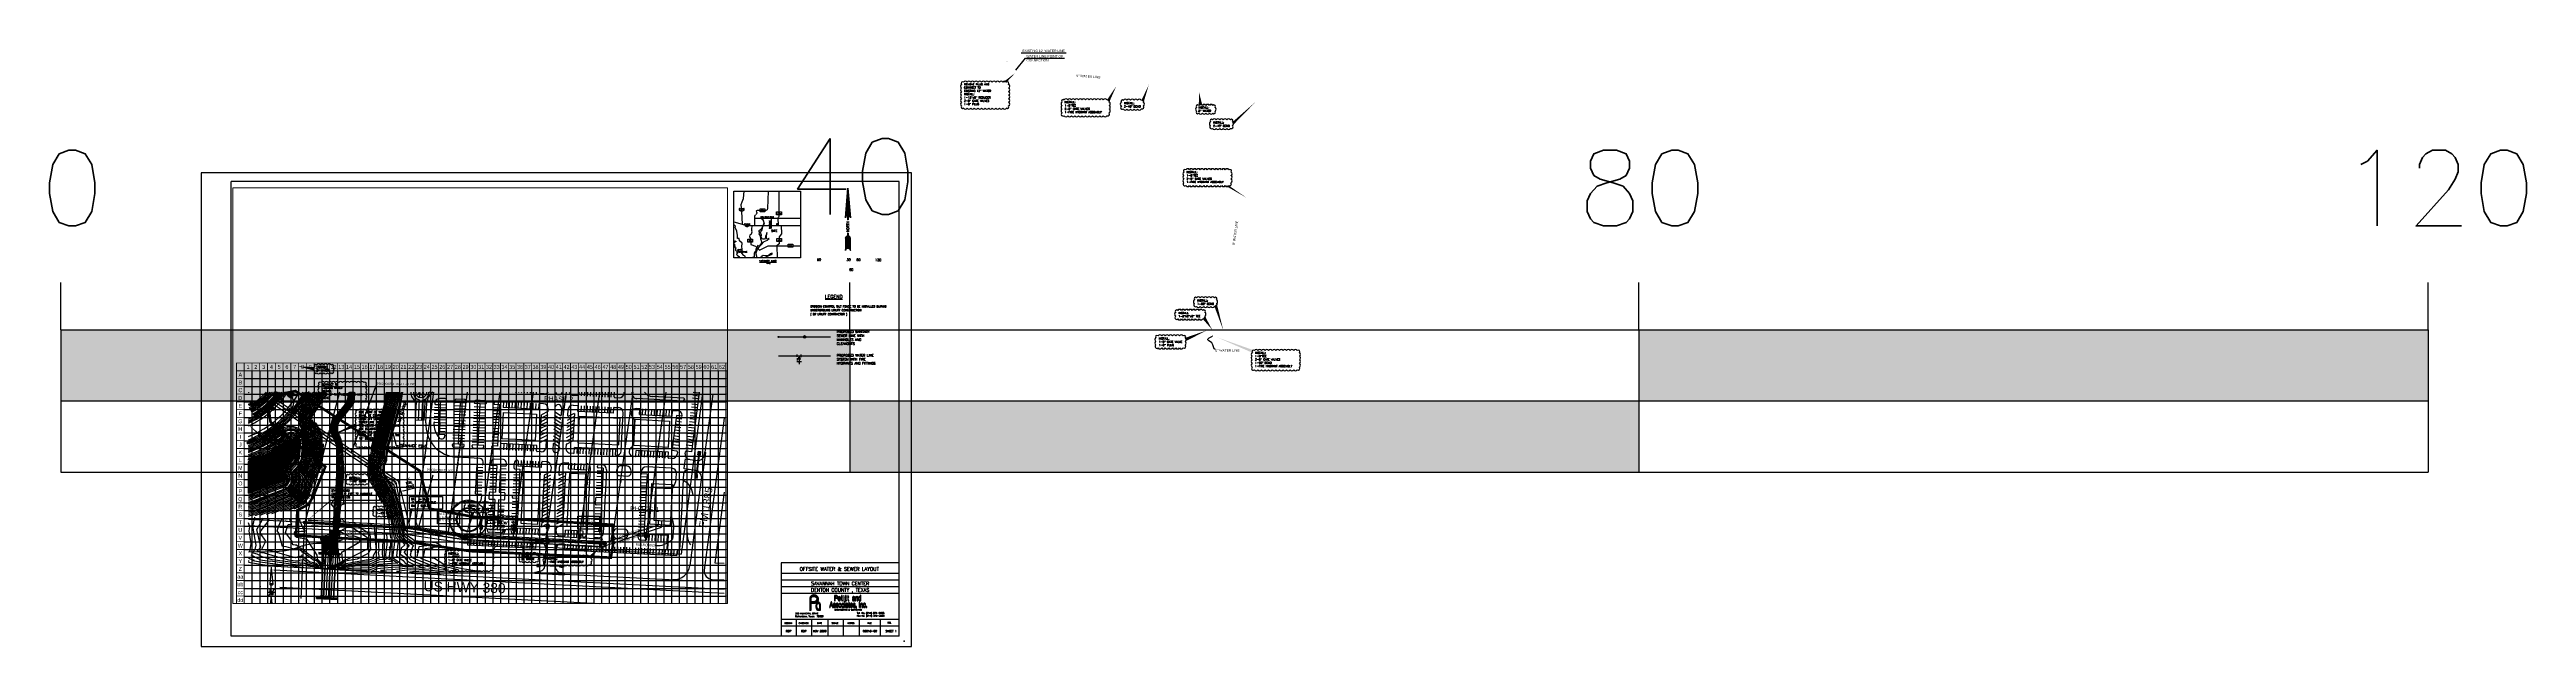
# Paper-space layout 'OFFSITE SEWER LAYOUT' of a CAD drawing. Header units: feet. Extents: x -9 to 116, y -1 to 30.
# The model-space entities are those that its viewports show. They can reach past a viewport. Long polylines and large blocks are cut down to what shows.
import ezdxf
from ezdxf.enums import TextEntityAlignment as Align

# ---------------------------------------------------------------- set-up
doc = ezdxf.new("R2010")
doc.units = ezdxf.units.FT
doc.header["$LTSCALE"] = 60
doc.header["$MEASUREMENT"] = 0
for name, pattern in [('ACAD_ISO02W100', [15, 12, -3]), ('DASHED2', [0.375, 0.25, -0.125]), ('HIDDEN', [0.375, 0.25, -0.125]), ('HIDDEN2', [0.1875, 0.125, -0.0625]), ('HIDDEN4', [0.09375, 0.0625, -0.03125])]:
    doc.linetypes.add(name, pattern=pattern)
for name, color, linetype in [('63', 7, 'Continuous'), ('Access Easement', 9, 'Continuous'), ('AREA-TABLE', 6, 'Continuous'), ('Bank', 254, 'DASHED2'), ('BASE', 7, 'Continuous'), ('BDR', 1, 'Continuous'), ('BILLBOARD', 254, 'Continuous'), ('BLDG', 254, 'Continuous'), ('CANOPY', 254, 'HIDDEN2'), ('CONT-L', 55, 'Continuous'), ('DETAIL-TXT', 6, 'Continuous'), ('EC', 43, 'Continuous'), ('ESMT', 254, 'HIDDEN2'), ('EX-40-WAT-FH', 104, 'Continuous'), ('EX-WAT', 104, 'Continuous'), ('GRID', 254, 'HIDDEN'), ('LIMITS OF DISTURBANCE', 1, 'DASHED2'), ('LOGO-FILL', 7, 'Continuous'), ('LOGO-FILL2', 6, 'Continuous'), ('LOT-NO', 254, 'Continuous'), ('N_ARROW', 6, 'Continuous'), ('NARROW', 7, 'Continuous'), ('PARK', 254, 'Continuous'), ('PAVEPATTERN', 254, 'Continuous'), ('PRO-40-SAN-MH', 2, 'Continuous'), ('PRO-40-WAT-FH', 4, 'Continuous'), ('PRO-PAV', 7, 'Continuous'), ('PRO-ROCK', 7, 'Continuous'), ('PRO-SAN', 2, 'HIDDEN4'), ('PRO-STM', 7, 'Continuous'), ('PRO-STM-HDWL', 2, 'Continuous'), ('PRO-TXT', 4, 'Continuous'), ('PRO-WAT', 4, 'HIDDEN4'), ('PRO-WAT-SER', 4, 'HIDDEN4'), ('PROP-ADJ', 254, 'HIDDEN2'), ('RIP RAP ROCK FILTER', 1, 'Continuous'), ('ROAD', 254, 'Continuous'), ('SCALE', 6, 'Continuous'), ('SILT FENCE', 200, 'Continuous'), ('SS LINE 11-3-06-STALBL', 6, 'Continuous'), ('SS-P', 254, 'Continuous'), ('STM-EX', 254, 'DASHED2'), ('STRIPE', 254, 'Continuous'), ('TITLE', 7, 'Continuous'), ('TXT', 7, 'Continuous'), ('VMAP', 6, 'Continuous'), ('WATER', 5, 'Continuous')]:
    doc.layers.add(name, color=color, linetype=linetype)
doc.layers.add('view', color=7, linetype='Continuous', plot=False)
doc.styles.add('$0$arial', font='ARIAL.TTF', dxfattribs={"height": 8})
doc.styles.add('arial', font='ARIAL.TTF', dxfattribs={"height": 8})
doc.styles.add('C100', font='SIMPLEX.shx', dxfattribs={"width": 1.2, "height": 0.003937})
doc.styles.add('C80', font='SIMPLEX', dxfattribs={"width": 1.2, "height": 0.002067})
doc.styles.add('L100paperspace', font='simplex.shx', dxfattribs={"height": 0.1})
doc.styles.add('L120', font='simplex.shx', dxfattribs={"height": 12})
doc.styles.add('L175', font='simplex', dxfattribs={"height": 17.5})
doc.styles.add('L80', font='simplex.shx', dxfattribs={"height": 3.2})
doc.styles.add('P08', font='simplex.shx')
doc.styles.add('PARK', font='romans.shx', dxfattribs={"width": 0.8, "height": 9.375})
doc.styles.add('ROMANT', font='romant.shx')
doc.styles.add('SIMPLEX', font='simplex', dxfattribs={"height": 9.8425})
doc.styles.get("Standard").update_dxf_attribs({"font": 'ARIAL.TTF'})
doc.dimstyles.new('SITEBLDG', dxfattribs={"dimtxt": 8, "dimasz": 7, "dimexe": 3, "dimexo": 1.5, "dimgap": 1.5, "dimtad": 0, "dimzin": 1, "dimdsep": 46, "dimtxsty": 'arial', "dimcen": 0.09, "dimse1": 1, "dimse2": 1, "dimsd1": 1, "dimsd2": 1, "dimclrd": 11, "dimclre": 11, "dimclrt": 256, "dimadec": 0, "dimazin": 0, "dimtfac": 1, "dimtofl": 0, "dimtmove": 0, "dimatfit": 3, "dimfxl": 0, "dimtolj": 1, "dimtzin": 0, "dimarcsym": 0})
doc.dimstyles.get("Standard").update_dxf_attribs({"dimtxt": 0.18, "dimasz": 0.18, "dimexe": 0.18, "dimexo": 0.0625, "dimgap": 0.09, "dimtad": 0, "dimtih": 1, "dimtoh": 1, "dimdec": 4, "dimzin": 0, "dimdsep": 46, "dimtxsty": 'Standard', "dimcen": 0.09, "dimadec": 0, "dimazin": 0, "dimtfac": 1, "dimtdec": 4, "dimtofl": 0, "dimtmove": 0, "dimatfit": 3, "dimfxl": 0, "dimtolj": 1, "dimtzin": 0, "dimarcsym": 0})

# ---------------------------------------------------------------- blocks, each defined once
blk = doc.blocks.new('*X3')
at = {"color": 0}
for p, q in [((629.83, 502.2), (629.92, 502.29)), ((629.83, 502.2), (629.92, 502.29)), ((629.83, 502.19), (629.92, 502.28)), ((629.83, 502.19), (629.92, 502.28)), ((629.83, 502.19), (629.92, 502.28)), ((629.83, 502.19), (629.92, 502.28)), ((629.83, 502.19), (629.92, 502.28)), ((629.83, 502.19), (629.92, 502.28)), ((629.83, 502.17), (629.93, 502.27)), ((629.83, 502.18), (629.92, 502.27)), ((629.83, 502.18), (629.92, 502.27)), ((629.83, 502.18), (629.92, 502.27)), ((629.83, 502.18), (629.92, 502.27)), ((629.83, 502.18), (629.92, 502.27)), ((629.83, 502.16), (629.93, 502.26)), ((629.83, 502.16), (629.93, 502.26)), ((629.83, 502.17), (629.93, 502.26)), ((629.83, 502.17), (629.93, 502.26)), ((629.83, 502.17), (629.93, 502.26)), ((629.83, 502.17), (629.93, 502.26)), ((629.83, 502.15), (629.93, 502.25)), ((629.83, 502.15), (629.93, 502.25)), ((629.83, 502.15), (629.93, 502.25)), ((629.83, 502.16), (629.93, 502.25)), ((629.83, 502.16), (629.93, 502.25)), ((629.83, 502.16), (629.93, 502.25)), ((629.83, 502.14), (629.93, 502.24)), ((629.83, 502.14), (629.93, 502.24)), ((629.83, 502.14), (629.93, 502.24)), ((629.83, 502.14), (629.93, 502.24)), ((629.83, 502.15), (629.93, 502.24)), ((629.83, 502.15), (629.93, 502.24)), ((629.83, 502.13), (629.93, 502.23)), ((629.83, 502.13), (629.93, 502.23)), ((629.83, 502.13), (629.93, 502.23)), ((629.83, 502.13), (629.93, 502.23)), ((629.83, 502.13), (629.93, 502.23)), ((629.83, 502.13), (629.93, 502.23)), ((629.83, 502.14), (629.93, 502.23)), ((629.83, 502.11), (629.93, 502.22)), ((629.83, 502.12), (629.93, 502.22)), ((629.83, 502.12), (629.93, 502.22)), ((629.83, 502.12), (629.93, 502.22)), ((629.83, 502.12), (629.93, 502.22)), ((629.83, 502.12), (629.93, 502.22)), ((629.83, 502.11), (629.93, 502.21)), ((629.83, 502.11), (629.93, 502.21)), ((629.84, 502.32), (629.91, 502.39)), ((629.84, 502.32), (629.91, 502.39)), ((629.84, 502.3), (629.92, 502.38)), ((629.84, 502.3), (629.92, 502.38)), ((629.84, 502.31), (629.92, 502.38)), ((629.84, 502.31), (629.92, 502.38)), ((629.84, 502.31), (629.92, 502.38)), ((629.84, 502.31), (629.92, 502.38)), ((629.84, 502.31), (629.92, 502.38)), ((629.84, 502.29), (629.92, 502.37)), ((629.84, 502.29), (629.92, 502.37)), ((629.84, 502.3), (629.92, 502.37)), ((629.84, 502.3), (629.92, 502.37)), ((629.84, 502.3), (629.92, 502.37)), ((629.84, 502.3), (629.92, 502.37)), ((629.84, 502.28), (629.92, 502.36)), ((629.84, 502.28), (629.92, 502.36)), ((629.84, 502.28), (629.92, 502.36)), ((629.84, 502.29), (629.92, 502.36)), ((629.84, 502.29), (629.92, 502.36)), ((629.84, 502.29), (629.92, 502.36)), ((629.84, 502.27), (629.92, 502.35)), ((629.84, 502.27), (629.92, 502.35)), ((629.84, 502.27), (629.92, 502.35)), ((629.84, 502.27), (629.92, 502.35)), ((629.84, 502.28), (629.92, 502.35)), ((629.84, 502.28), (629.92, 502.35)), ((629.84, 502.26), (629.92, 502.34)), ((629.84, 502.26), (629.92, 502.34)), ((629.84, 502.26), (629.92, 502.34)), ((629.84, 502.26), (629.92, 502.34)), ((629.84, 502.26), (629.92, 502.34)), ((629.84, 502.27), (629.92, 502.34)), ((629.84, 502.24), (629.92, 502.33)), ((629.84, 502.25), (629.92, 502.33)), ((629.84, 502.25), (629.92, 502.33)), ((629.84, 502.25), (629.92, 502.33)), ((629.84, 502.25), (629.92, 502.33)), ((629.84, 502.25), (629.92, 502.33)), ((629.84, 502.23), (629.92, 502.32)), ((629.84, 502.24), (629.92, 502.32)), ((629.84, 502.24), (629.92, 502.32)), ((629.84, 502.24), (629.92, 502.32)), ((629.84, 502.24), (629.92, 502.32)), ((629.84, 502.24), (629.92, 502.32)), ((629.84, 502.22), (629.92, 502.31)), ((629.84, 502.22), (629.92, 502.31)), ((629.84, 502.23), (629.92, 502.31)), ((629.84, 502.23), (629.92, 502.31)), ((629.84, 502.23), (629.92, 502.31)), ((629.84, 502.23), (629.92, 502.31)), ((629.84, 502.21), (629.92, 502.3)), ((629.84, 502.21), (629.92, 502.3)), ((629.84, 502.21), (629.92, 502.3)), ((629.84, 502.21), (629.92, 502.3)), ((629.84, 502.22), (629.92, 502.3)), ((629.84, 502.22), (629.92, 502.3)), ((629.84, 502.22), (629.92, 502.3)), ((629.84, 502.2), (629.92, 502.29)), ((629.84, 502.2), (629.92, 502.29)), ((629.84, 502.2), (629.92, 502.29)), ((629.84, 502.21), (629.92, 502.29)), ((629.85, 502.43), (629.91, 502.49)), ((629.85, 502.44), (629.91, 502.49)), ((629.85, 502.44), (629.91, 502.49)), ((629.85, 502.42), (629.91, 502.48)), ((629.85, 502.42), (629.91, 502.48)), ((629.85, 502.43), (629.91, 502.48)), ((629.85, 502.43), (629.91, 502.48)), ((629.85, 502.43), (629.91, 502.48)), ((629.85, 502.43), (629.91, 502.48)), ((629.85, 502.41), (629.91, 502.47)), ((629.85, 502.41), (629.91, 502.47)), ((629.85, 502.41), (629.91, 502.47)), ((629.85, 502.42), (629.91, 502.47)), ((629.85, 502.42), (629.91, 502.47)), ((629.85, 502.42), (629.91, 502.47)), ((629.85, 502.4), (629.91, 502.46)), ((629.85, 502.4), (629.91, 502.46)), ((629.85, 502.4), (629.91, 502.46)), ((629.85, 502.4), (629.91, 502.46)), ((629.85, 502.41), (629.91, 502.46)), ((629.85, 502.41), (629.91, 502.46)), ((629.85, 502.41), (629.91, 502.46)), ((629.85, 502.39), (629.91, 502.45)), ((629.85, 502.39), (629.91, 502.45)), ((629.85, 502.39), (629.91, 502.45)), ((629.85, 502.39), (629.91, 502.45)), ((629.85, 502.39), (629.91, 502.45)), ((629.85, 502.4), (629.91, 502.45)), ((629.85, 502.37), (629.91, 502.44)), ((629.85, 502.38), (629.91, 502.44)), ((629.85, 502.38), (629.91, 502.44)), ((629.85, 502.38), (629.91, 502.44)), ((629.85, 502.38), (629.91, 502.44)), ((629.85, 502.38), (629.91, 502.44)), ((629.85, 502.36), (629.91, 502.43)), ((629.85, 502.36), (629.91, 502.43)), ((629.85, 502.37), (629.91, 502.43)), ((629.85, 502.37), (629.91, 502.43)), ((629.85, 502.37), (629.91, 502.43)), ((629.85, 502.37), (629.91, 502.43)), ((629.85, 502.35), (629.91, 502.42)), ((629.85, 502.35), (629.91, 502.42)), ((629.85, 502.35), (629.91, 502.42)), ((629.85, 502.36), (629.91, 502.42)), ((629.85, 502.36), (629.91, 502.42)), ((629.85, 502.36), (629.91, 502.42)), ((629.85, 502.34), (629.91, 502.41)), ((629.85, 502.34), (629.91, 502.41)), ((629.85, 502.34), (629.91, 502.41)), ((629.85, 502.35), (629.91, 502.41)), ((629.85, 502.35), (629.91, 502.41)), ((629.85, 502.35), (629.91, 502.41)), ((629.85, 502.33), (629.91, 502.4)), ((629.85, 502.33), (629.91, 502.4)), ((629.85, 502.33), (629.91, 502.4)), ((629.85, 502.33), (629.91, 502.4)), ((629.85, 502.34), (629.91, 502.4)), ((629.85, 502.34), (629.91, 502.4)), ((629.85, 502.32), (629.91, 502.39)), ((629.85, 502.32), (629.91, 502.39)), ((629.85, 502.32), (629.91, 502.39)), ((629.85, 502.33), (629.91, 502.39)), ((629.86, 502.55), (629.9, 502.59)), ((629.86, 502.55), (629.9, 502.59)), ((629.86, 502.56), (629.9, 502.59)), ((629.86, 502.56), (629.9, 502.59)), ((629.86, 502.54), (629.9, 502.58)), ((629.86, 502.54), (629.9, 502.58)), ((629.86, 502.54), (629.9, 502.58)), ((629.86, 502.55), (629.9, 502.58)), ((629.86, 502.55), (629.9, 502.58)), ((629.86, 502.55), (629.9, 502.58)), ((629.86, 502.53), (629.9, 502.57)), ((629.86, 502.53), (629.9, 502.57)), ((629.86, 502.53), (629.9, 502.57)), ((629.86, 502.53), (629.9, 502.57)), ((629.86, 502.54), (629.9, 502.57)), ((629.86, 502.54), (629.9, 502.57)), ((629.86, 502.52), (629.9, 502.56)), ((629.86, 502.52), (629.9, 502.56)), ((629.86, 502.52), (629.9, 502.56)), ((629.86, 502.52), (629.9, 502.56)), ((629.86, 502.52), (629.9, 502.56)), ((629.86, 502.53), (629.9, 502.56)), ((629.86, 502.51), (629.9, 502.55)), ((629.86, 502.51), (629.9, 502.55)), ((629.86, 502.51), (629.9, 502.55)), ((629.86, 502.51), (629.9, 502.55)), ((629.86, 502.51), (629.9, 502.55)), ((629.86, 502.52), (629.9, 502.55)), ((629.86, 502.49), (629.9, 502.54)), ((629.86, 502.5), (629.9, 502.54)), ((629.86, 502.5), (629.9, 502.54)), ((629.86, 502.5), (629.9, 502.54)), ((629.86, 502.5), (629.9, 502.54)), ((629.86, 502.5), (629.9, 502.54)), ((629.86, 502.48), (629.9, 502.53)), ((629.86, 502.48), (629.9, 502.53)), ((629.86, 502.48), (629.9, 502.53)), ((629.86, 502.49), (629.9, 502.53)), ((629.86, 502.49), (629.9, 502.53)), ((629.86, 502.49), (629.9, 502.53)), ((629.86, 502.49), (629.9, 502.53)), ((629.86, 502.47), (629.9, 502.52)), ((629.86, 502.47), (629.9, 502.52)), ((629.86, 502.47), (629.9, 502.52)), ((629.86, 502.47), (629.9, 502.52)), ((629.86, 502.48), (629.9, 502.52)), ((629.86, 502.48), (629.9, 502.52)), ((629.86, 502.46), (629.91, 502.51)), ((629.86, 502.46), (629.9, 502.51)), ((629.86, 502.46), (629.9, 502.51)), ((629.86, 502.46), (629.9, 502.51)), ((629.86, 502.46), (629.9, 502.51)), ((629.86, 502.47), (629.9, 502.51)), ((629.86, 502.45), (629.91, 502.5)), ((629.86, 502.45), (629.91, 502.5)), ((629.86, 502.45), (629.91, 502.5)), ((629.86, 502.45), (629.91, 502.5)), ((629.86, 502.45), (629.91, 502.5)), ((629.86, 502.46), (629.91, 502.5)), ((629.86, 502.44), (629.91, 502.49)), ((629.86, 502.44), (629.91, 502.49)), ((629.86, 502.44), (629.91, 502.49)), ((629.87, 502.67), (629.89, 502.69)), ((629.87, 502.67), (629.89, 502.69)), ((629.87, 502.67), (629.89, 502.69)), ((629.87, 502.68), (629.89, 502.69)), ((629.87, 502.68), (629.89, 502.69)), ((629.87, 502.66), (629.89, 502.68)), ((629.87, 502.66), (629.89, 502.68)), ((629.87, 502.66), (629.89, 502.68)), ((629.87, 502.66), (629.89, 502.68)), ((629.87, 502.67), (629.89, 502.68)), ((629.87, 502.67), (629.89, 502.68)), ((629.87, 502.65), (629.89, 502.67)), ((629.87, 502.65), (629.89, 502.67)), ((629.87, 502.65), (629.89, 502.67)), ((629.87, 502.65), (629.89, 502.67)), ((629.87, 502.65), (629.89, 502.67)), ((629.87, 502.66), (629.89, 502.67)), ((629.87, 502.63), (629.89, 502.66)), ((629.87, 502.64), (629.89, 502.66)), ((629.87, 502.64), (629.89, 502.66)), ((629.87, 502.64), (629.89, 502.66)), ((629.87, 502.64), (629.89, 502.66)), ((629.87, 502.64), (629.89, 502.66)), ((629.87, 502.62), (629.89, 502.65)), ((629.87, 502.62), (629.89, 502.65)), ((629.87, 502.63), (629.89, 502.65)), ((629.87, 502.63), (629.89, 502.65)), ((629.87, 502.63), (629.89, 502.65)), ((629.87, 502.63), (629.89, 502.65)), ((629.87, 502.61), (629.89, 502.64)), ((629.87, 502.61), (629.89, 502.64)), ((629.87, 502.62), (629.89, 502.64)), ((629.87, 502.62), (629.89, 502.64)), ((629.87, 502.62), (629.89, 502.64)), ((629.87, 502.62), (629.89, 502.64)), ((629.87, 502.6), (629.89, 502.63)), ((629.87, 502.6), (629.89, 502.63)), ((629.87, 502.6), (629.89, 502.63)), ((629.87, 502.61), (629.89, 502.63)), ((629.87, 502.61), (629.89, 502.63)), ((629.87, 502.61), (629.89, 502.63)), ((629.87, 502.59), (629.9, 502.62)), ((629.87, 502.59), (629.9, 502.62)), ((629.87, 502.59), (629.9, 502.62)), ((629.87, 502.59), (629.9, 502.62)), ((629.87, 502.6), (629.9, 502.62)), ((629.87, 502.6), (629.9, 502.62)), ((629.87, 502.57), (629.9, 502.61)), ((629.87, 502.58), (629.9, 502.61)), ((629.87, 502.58), (629.9, 502.61)), ((629.87, 502.58), (629.9, 502.61)), ((629.87, 502.58), (629.9, 502.61)), ((629.87, 502.58), (629.9, 502.61)), ((629.87, 502.59), (629.9, 502.61)), ((629.87, 502.56), (629.9, 502.6)), ((629.87, 502.57), (629.9, 502.6)), ((629.87, 502.57), (629.9, 502.6)), ((629.87, 502.57), (629.9, 502.6)), ((629.87, 502.57), (629.9, 502.6)), ((629.87, 502.57), (629.9, 502.6)), ((629.87, 502.56), (629.9, 502.59)), ((629.87, 502.56), (629.9, 502.59)), ((629.88, 502.77), (629.88, 502.77)), ((629.88, 502.77), (629.88, 502.77)), ((629.88, 502.77), (629.88, 502.77)), ((629.88, 502.75), (629.88, 502.76)), ((629.88, 502.75), (629.88, 502.76)), ((629.88, 502.76), (629.88, 502.76)), ((629.88, 502.76), (629.88, 502.76)), ((629.88, 502.76), (629.88, 502.76)), ((629.88, 502.76), (629.88, 502.76)), ((629.88, 502.76), (629.88, 502.76)), ((629.88, 502.74), (629.88, 502.75)), ((629.88, 502.74), (629.88, 502.75)), ((629.88, 502.74), (629.88, 502.75)), ((629.88, 502.75), (629.88, 502.75)), ((629.88, 502.75), (629.88, 502.75)), ((629.88, 502.75), (629.88, 502.75)), ((629.88, 502.73), (629.89, 502.74)), ((629.88, 502.73), (629.89, 502.74)), ((629.88, 502.73), (629.89, 502.74)), ((629.88, 502.73), (629.89, 502.74)), ((629.88, 502.74), (629.89, 502.74)), ((629.88, 502.74), (629.89, 502.74)), ((629.88, 502.72), (629.89, 502.73)), ((629.88, 502.72), (629.89, 502.73)), ((629.88, 502.72), (629.89, 502.73)), ((629.88, 502.72), (629.89, 502.73)), ((629.88, 502.73), (629.89, 502.73)), ((629.88, 502.73), (629.89, 502.73)), ((629.88, 502.71), (629.89, 502.72)), ((629.88, 502.71), (629.89, 502.72)), ((629.88, 502.71), (629.89, 502.72)), ((629.88, 502.71), (629.89, 502.72)), ((629.88, 502.71), (629.89, 502.72)), ((629.88, 502.72), (629.89, 502.72)), ((629.88, 502.69), (629.89, 502.71)), ((629.88, 502.7), (629.89, 502.71)), ((629.88, 502.7), (629.89, 502.71)), ((629.88, 502.7), (629.89, 502.71)), ((629.88, 502.7), (629.89, 502.71)), ((629.88, 502.7), (629.89, 502.71)), ((629.88, 502.68), (629.89, 502.7)), ((629.88, 502.68), (629.89, 502.7)), ((629.88, 502.69), (629.89, 502.7)), ((629.88, 502.69), (629.89, 502.7)), ((629.88, 502.69), (629.89, 502.7)), ((629.88, 502.69), (629.89, 502.7)), ((629.88, 502.68), (629.89, 502.69)), ((629.88, 502.68), (629.89, 502.69)), ((629.76, 501.36), (629.98, 501.58)), ((629.76, 501.36), (629.98, 501.58)), ((629.76, 501.36), (629.98, 501.58)), ((629.76, 501.36), (629.98, 501.57)), ((629.76, 501.35), (629.98, 501.57)), ((629.76, 501.35), (629.98, 501.57)), ((629.76, 501.35), (629.98, 501.57)), ((629.76, 501.35), (629.98, 501.57)), ((629.76, 501.35), (629.98, 501.57)), ((629.76, 501.34), (629.98, 501.56)), ((629.76, 501.34), (629.98, 501.56)), ((629.76, 501.34), (629.98, 501.56)), ((629.76, 501.34), (629.98, 501.56)), ((629.76, 501.34), (629.98, 501.56)), ((629.76, 501.33), (629.98, 501.56)), ((629.76, 501.33), (629.98, 501.55)), ((629.76, 501.33), (629.98, 501.55)), ((629.76, 501.33), (629.98, 501.55)), ((629.76, 501.33), (629.79, 501.35)), ((629.76, 501.32), (629.78, 501.34)), ((629.76, 501.32), (629.78, 501.34)), ((629.76, 501.32), (629.78, 501.33)), ((629.76, 501.32), (629.77, 501.33)), ((629.76, 501.32), (629.77, 501.33)), ((629.76, 501.32), (629.77, 501.32)), ((629.76, 501.31), (629.77, 501.32)), ((629.76, 501.31), (629.77, 501.32)), ((629.76, 501.31), (629.77, 501.31)), ((629.76, 501.31), (629.76, 501.31)), ((629.76, 501.31), (629.76, 501.31)), ((629.76, 501.3), (629.76, 501.31)), ((629.76, 501.3), (629.76, 501.3)), ((629.76, 501.3), (629.76, 501.3)), ((629.76, 501.3), (629.76, 501.3)), ((629.76, 501.3), (629.76, 501.3)), ((629.76, 501.29), (629.76, 501.29)), ((629.76, 501.29), (629.76, 501.29)), ((629.76, 501.29), (629.76, 501.29)), ((629.76, 501.29), (629.76, 501.29)), ((629.76, 501.29), (629.76, 501.29)), ((629.76, 501.28), (629.76, 501.28)), ((629.76, 501.28), (629.76, 501.28)), ((629.77, 501.48), (629.97, 501.68)), ((629.77, 501.48), (629.97, 501.68)), ((629.77, 501.48), (629.97, 501.68)), ((629.77, 501.48), (629.97, 501.68)), ((629.77, 501.47), (629.97, 501.67)), ((629.77, 501.47), (629.97, 501.67)), ((629.77, 501.47), (629.97, 501.67)), ((629.77, 501.47), (629.98, 501.67)), ((629.77, 501.47), (629.98, 501.67)), ((629.77, 501.46), (629.98, 501.67)), ((629.77, 501.46), (629.98, 501.66)), ((629.77, 501.46), (629.98, 501.66)), ((629.77, 501.46), (629.98, 501.66)), ((629.77, 501.46), (629.98, 501.66)), ((629.77, 501.45), (629.98, 501.66)), ((629.77, 501.45), (629.98, 501.66)), ((629.77, 501.45), (629.98, 501.65)), ((629.77, 501.45), (629.98, 501.65)), ((629.77, 501.45), (629.98, 501.65)), ((629.77, 501.44), (629.98, 501.65)), ((629.77, 501.44), (629.98, 501.65)), ((629.77, 501.44), (629.98, 501.65)), ((629.77, 501.44), (629.98, 501.64)), ((629.77, 501.44), (629.98, 501.64)), ((629.77, 501.43), (629.98, 501.64)), ((629.77, 501.43), (629.98, 501.64)), ((629.77, 501.43), (629.98, 501.64)), ((629.77, 501.43), (629.98, 501.64)), ((629.77, 501.43), (629.98, 501.63)), ((629.77, 501.43), (629.98, 501.63)), ((629.77, 501.42), (629.98, 501.63)), ((629.77, 501.42), (629.98, 501.63)), ((629.77, 501.42), (629.98, 501.63)), ((629.77, 501.42), (629.98, 501.63)), ((629.77, 501.42), (629.98, 501.62)), ((629.77, 501.41), (629.98, 501.62)), ((629.77, 501.41), (629.98, 501.62)), ((629.77, 501.41), (629.98, 501.62)), ((629.77, 501.41), (629.98, 501.62)), ((629.77, 501.41), (629.98, 501.62)), ((629.77, 501.4), (629.98, 501.61)), ((629.77, 501.4), (629.98, 501.61)), ((629.77, 501.4), (629.98, 501.61)), ((629.77, 501.4), (629.98, 501.61)), ((629.77, 501.4), (629.98, 501.61)), ((629.77, 501.39), (629.98, 501.61)), ((629.77, 501.39), (629.98, 501.61)), ((629.77, 501.39), (629.98, 501.6)), ((629.77, 501.39), (629.98, 501.6)), ((629.77, 501.39), (629.98, 501.6)), ((629.77, 501.38), (629.98, 501.6)), ((629.77, 501.38), (629.98, 501.6)), ((629.77, 501.38), (629.98, 501.6)), ((629.77, 501.38), (629.98, 501.59)), ((629.77, 501.38), (629.98, 501.59)), ((629.77, 501.37), (629.98, 501.59)), ((629.77, 501.37), (629.98, 501.59)), ((629.77, 501.37), (629.98, 501.59)), ((629.77, 501.37), (629.98, 501.59)), ((629.77, 501.37), (629.98, 501.58)), ((629.77, 501.37), (629.98, 501.58)), ((629.77, 501.36), (629.98, 501.58)), ((629.78, 501.6), (629.97, 501.78)), ((629.78, 501.6), (629.97, 501.78)), ((629.78, 501.6), (629.97, 501.78)), ((629.78, 501.59), (629.97, 501.78)), ((629.78, 501.59), (629.97, 501.77)), ((629.78, 501.59), (629.97, 501.77)), ((629.78, 501.59), (629.97, 501.77)), ((629.78, 501.59), (629.97, 501.77)), ((629.78, 501.59), (629.97, 501.77)), ((629.78, 501.58), (629.97, 501.77)), ((629.78, 501.58), (629.97, 501.76)), ((629.78, 501.58), (629.97, 501.76)), ((629.78, 501.58), (629.97, 501.76)), ((629.78, 501.58), (629.97, 501.76)), ((629.78, 501.57), (629.97, 501.76)), ((629.78, 501.57), (629.97, 501.76)), ((629.78, 501.57), (629.97, 501.76)), ((629.78, 501.57), (629.97, 501.75)), ((629.78, 501.57), (629.97, 501.75)), ((629.78, 501.56), (629.97, 501.75)), ((629.78, 501.56), (629.97, 501.75)), ((629.78, 501.56), (629.97, 501.75)), ((629.78, 501.56), (629.97, 501.75)), ((629.78, 501.56), (629.97, 501.74)), ((629.78, 501.55), (629.97, 501.74)), ((629.78, 501.55), (629.97, 501.74)), ((629.78, 501.55), (629.97, 501.74)), ((629.78, 501.55), (629.97, 501.74)), ((629.78, 501.55), (629.97, 501.74)), ((629.78, 501.54), (629.97, 501.73)), ((629.78, 501.54), (629.97, 501.73)), ((629.78, 501.54), (629.97, 501.73)), ((629.78, 501.54), (629.97, 501.73)), ((629.78, 501.54), (629.97, 501.73)), ((629.78, 501.54), (629.97, 501.73)), ((629.78, 501.53), (629.97, 501.72)), ((629.78, 501.53), (629.97, 501.72)), ((629.78, 501.53), (629.97, 501.72)), ((629.78, 501.53), (629.97, 501.72)), ((629.78, 501.53), (629.97, 501.72)), ((629.78, 501.52), (629.97, 501.72)), ((629.78, 501.52), (629.97, 501.71)), ((629.78, 501.52), (629.97, 501.71)), ((629.78, 501.52), (629.97, 501.71)), ((629.78, 501.52), (629.97, 501.71)), ((629.78, 501.51), (629.97, 501.71)), ((629.78, 501.51), (629.97, 501.71)), ((629.78, 501.51), (629.97, 501.7)), ((629.78, 501.51), (629.97, 501.7)), ((629.78, 501.51), (629.97, 501.7)), ((629.78, 501.5), (629.97, 501.7)), ((629.78, 501.5), (629.97, 501.7)), ((629.78, 501.5), (629.97, 501.7)), ((629.78, 501.5), (629.97, 501.69)), ((629.78, 501.5), (629.97, 501.69)), ((629.78, 501.49), (629.97, 501.69)), ((629.78, 501.49), (629.97, 501.69)), ((629.78, 501.49), (629.97, 501.69)), ((629.78, 501.49), (629.97, 501.69)), ((629.78, 501.49), (629.97, 501.69)), ((629.78, 501.48), (629.97, 501.68)), ((629.78, 501.48), (629.97, 501.68)), ((629.79, 501.72), (629.96, 501.88)), ((629.79, 501.72), (629.96, 501.88)), ((629.79, 501.72), (629.96, 501.88)), ((629.79, 501.71), (629.96, 501.88)), ((629.79, 501.71), (629.96, 501.88)), ((629.79, 501.71), (629.96, 501.87)), ((629.79, 501.71), (629.96, 501.87)), ((629.79, 501.71), (629.96, 501.87)), ((629.79, 501.7), (629.96, 501.87)), ((629.79, 501.7), (629.96, 501.87)), ((629.79, 501.7), (629.96, 501.87)), ((629.79, 501.7), (629.96, 501.86)), ((629.79, 501.7), (629.96, 501.86)), ((629.79, 501.7), (629.96, 501.86)), ((629.79, 501.69), (629.96, 501.86)), ((629.79, 501.69), (629.96, 501.86)), ((629.79, 501.69), (629.96, 501.86)), ((629.79, 501.69), (629.96, 501.85)), ((629.79, 501.69), (629.96, 501.85)), ((629.79, 501.68), (629.96, 501.85)), ((629.79, 501.68), (629.96, 501.85)), ((629.79, 501.68), (629.96, 501.85)), ((629.79, 501.68), (629.96, 501.85)), ((629.79, 501.68), (629.96, 501.84)), ((629.79, 501.67), (629.96, 501.84)), ((629.79, 501.67), (629.96, 501.84)), ((629.79, 501.67), (629.96, 501.84)), ((629.79, 501.67), (629.96, 501.84)), ((629.79, 501.67), (629.96, 501.84)), ((629.79, 501.66), (629.96, 501.84)), ((629.79, 501.66), (629.96, 501.83)), ((629.79, 501.66), (629.96, 501.83)), ((629.79, 501.66), (629.96, 501.83)), ((629.79, 501.66), (629.96, 501.83)), ((629.79, 501.65), (629.96, 501.83)), ((629.79, 501.65), (629.96, 501.83)), ((629.79, 501.65), (629.96, 501.82)), ((629.79, 501.65), (629.96, 501.82)), ((629.79, 501.65), (629.96, 501.82)), ((629.79, 501.65), (629.96, 501.82)), ((629.79, 501.64), (629.96, 501.82)), ((629.79, 501.64), (629.96, 501.82)), ((629.79, 501.64), (629.96, 501.81)), ((629.79, 501.64), (629.96, 501.81)), ((629.79, 501.64), (629.96, 501.81)), ((629.79, 501.63), (629.96, 501.81)), ((629.79, 501.63), (629.96, 501.81)), ((629.79, 501.63), (629.96, 501.81)), ((629.79, 501.63), (629.96, 501.8)), ((629.79, 501.63), (629.96, 501.8)), ((629.79, 501.62), (629.96, 501.8)), ((629.79, 501.62), (629.96, 501.8)), ((629.79, 501.62), (629.96, 501.8)), ((629.79, 501.62), (629.96, 501.8)), ((629.79, 501.62), (629.96, 501.79)), ((629.79, 501.61), (629.96, 501.79)), ((629.79, 501.61), (629.96, 501.79)), ((629.79, 501.61), (629.96, 501.79)), ((629.79, 501.61), (629.96, 501.79)), ((629.79, 501.61), (629.97, 501.79)), ((629.79, 501.6), (629.97, 501.78)), ((629.79, 501.6), (629.97, 501.78)), ((629.8, 501.84), (629.95, 501.98)), ((629.8, 501.84), (629.95, 501.98)), ((629.8, 501.84), (629.95, 501.98)), ((629.8, 501.83), (629.95, 501.98)), ((629.8, 501.83), (629.95, 501.98)), ((629.8, 501.83), (629.95, 501.98)), ((629.8, 501.83), (629.95, 501.97)), ((629.8, 501.83), (629.95, 501.97)), ((629.8, 501.82), (629.95, 501.97)), ((629.8, 501.82), (629.95, 501.97)), ((629.8, 501.82), (629.95, 501.97)), ((629.8, 501.82), (629.95, 501.97)), ((629.8, 501.82), (629.95, 501.96)), ((629.8, 501.81), (629.95, 501.96)), ((629.8, 501.81), (629.95, 501.96)), ((629.8, 501.81), (629.95, 501.96)), ((629.8, 501.81), (629.95, 501.96)), ((629.8, 501.81), (629.95, 501.96)), ((629.8, 501.81), (629.95, 501.95)), ((629.8, 501.8), (629.95, 501.95)), ((629.8, 501.8), (629.95, 501.95)), ((629.8, 501.8), (629.95, 501.95)), ((629.8, 501.8), (629.95, 501.95)), ((629.8, 501.8), (629.95, 501.95)), ((629.8, 501.79), (629.95, 501.94)), ((629.8, 501.79), (629.95, 501.94)), ((629.8, 501.79), (629.95, 501.94)), ((629.8, 501.79), (629.95, 501.94)), ((629.8, 501.79), (629.95, 501.94)), ((629.8, 501.78), (629.95, 501.94)), ((629.8, 501.78), (629.95, 501.93)), ((629.8, 501.78), (629.95, 501.93)), ((629.8, 501.78), (629.95, 501.93)), ((629.8, 501.78), (629.95, 501.93)), ((629.8, 501.77), (629.95, 501.93)), ((629.8, 501.77), (629.95, 501.93)), ((629.8, 501.77), (629.95, 501.92)), ((629.8, 501.77), (629.95, 501.92)), ((629.8, 501.77), (629.95, 501.92)), ((629.8, 501.76), (629.95, 501.92)), ((629.8, 501.76), (629.95, 501.92)), ((629.8, 501.76), (629.95, 501.92)), ((629.8, 501.76), (629.95, 501.92)), ((629.8, 501.76), (629.95, 501.91)), ((629.8, 501.75), (629.95, 501.91)), ((629.8, 501.75), (629.95, 501.91)), ((629.8, 501.75), (629.95, 501.91)), ((629.8, 501.75), (629.96, 501.91)), ((629.8, 501.75), (629.96, 501.91)), ((629.8, 501.75), (629.96, 501.9)), ((629.8, 501.74), (629.96, 501.9)), ((629.8, 501.74), (629.96, 501.9)), ((629.8, 501.74), (629.96, 501.9)), ((629.8, 501.74), (629.96, 501.9)), ((629.8, 501.74), (629.96, 501.9)), ((629.8, 501.73), (629.96, 501.89)), ((629.8, 501.73), (629.96, 501.89)), ((629.8, 501.73), (629.96, 501.89)), ((629.8, 501.73), (629.96, 501.89)), ((629.8, 501.73), (629.96, 501.89)), ((629.8, 501.72), (629.96, 501.89)), ((629.8, 501.72), (629.96, 501.88)), ((629.8, 501.36), (629.98, 501.55)), ((629.81, 501.96), (629.94, 502.08)), ((629.81, 501.96), (629.94, 502.08)), ((629.81, 501.96), (629.94, 502.08)), ((629.81, 501.95), (629.94, 502.08)), ((629.81, 501.95), (629.94, 502.08)), ((629.81, 501.95), (629.94, 502.08)), ((629.81, 501.95), (629.94, 502.07)), ((629.81, 501.95), (629.94, 502.07)), ((629.81, 501.94), (629.94, 502.07)), ((629.81, 501.94), (629.94, 502.07)), ((629.81, 501.94), (629.94, 502.07)), ((629.81, 501.94), (629.94, 502.07)), ((629.81, 501.94), (629.94, 502.07)), ((629.81, 501.93), (629.94, 502.06)), ((629.81, 501.93), (629.94, 502.06)), ((629.81, 501.93), (629.94, 502.06)), ((629.81, 501.93), (629.94, 502.06)), ((629.81, 501.93), (629.94, 502.06)), ((629.81, 501.92), (629.94, 502.06)), ((629.81, 501.92), (629.94, 502.05)), ((629.81, 501.92), (629.94, 502.05)), ((629.81, 501.92), (629.94, 502.05)), ((629.81, 501.92), (629.94, 502.05)), ((629.81, 501.92), (629.94, 502.05)), ((629.81, 501.91), (629.94, 502.05)), ((629.81, 501.91), (629.94, 502.04)), ((629.81, 501.91), (629.94, 502.04)), ((629.81, 501.91), (629.94, 502.04)), ((629.81, 501.91), (629.94, 502.04)), ((629.81, 501.9), (629.94, 502.04)), ((629.81, 501.9), (629.94, 502.04)), ((629.81, 501.9), (629.94, 502.03)), ((629.81, 501.9), (629.94, 502.03)), ((629.81, 501.9), (629.94, 502.03)), ((629.81, 501.89), (629.94, 502.03)), ((629.81, 501.89), (629.94, 502.03)), ((629.81, 501.89), (629.95, 502.03)), ((629.81, 501.89), (629.95, 502.02)), ((629.81, 501.89), (629.95, 502.02)), ((629.81, 501.88), (629.95, 502.02)), ((629.81, 501.88), (629.95, 502.02)), ((629.81, 501.88), (629.95, 502.02)), ((629.81, 501.88), (629.95, 502.02)), ((629.81, 501.88), (629.95, 502.01)), ((629.81, 501.87), (629.95, 502.01)), ((629.81, 501.87), (629.95, 502.01)), ((629.81, 501.87), (629.95, 502.01)), ((629.81, 501.87), (629.95, 502.01)), ((629.81, 501.87), (629.95, 502.01)), ((629.81, 501.86), (629.95, 502)), ((629.81, 501.86), (629.95, 502)), ((629.81, 501.86), (629.95, 502)), ((629.81, 501.86), (629.95, 502)), ((629.81, 501.86), (629.95, 502)), ((629.81, 501.86), (629.95, 502)), ((629.81, 501.85), (629.95, 501.99)), ((629.81, 501.85), (629.95, 501.99)), ((629.81, 501.85), (629.95, 501.99)), ((629.81, 501.85), (629.95, 501.99)), ((629.81, 501.85), (629.95, 501.99)), ((629.81, 501.84), (629.95, 501.99)), ((629.81, 501.84), (629.95, 501.99)), ((629.81, 501.37), (629.99, 501.55)), ((629.81, 501.38), (629.99, 501.55)), ((629.82, 502.08), (629.93, 502.19)), ((629.82, 502.07), (629.93, 502.18)), ((629.82, 502.07), (629.93, 502.18)), ((629.82, 502.07), (629.93, 502.18)), ((629.82, 502.07), (629.93, 502.18)), ((629.82, 502.08), (629.93, 502.18)), ((629.82, 502.08), (629.93, 502.18)), ((629.82, 502.06), (629.93, 502.17)), ((629.82, 502.06), (629.93, 502.17)), ((629.82, 502.06), (629.93, 502.17)), ((629.82, 502.06), (629.93, 502.17)), ((629.82, 502.06), (629.93, 502.17)), ((629.82, 502.07), (629.93, 502.17)), ((629.82, 502.04), (629.93, 502.16)), ((629.82, 502.05), (629.93, 502.16)), ((629.82, 502.05), (629.93, 502.16)), ((629.82, 502.05), (629.93, 502.16)), ((629.82, 502.05), (629.93, 502.16)), ((629.82, 502.05), (629.93, 502.16)), ((629.82, 502.03), (629.94, 502.15)), ((629.82, 502.03), (629.94, 502.15)), ((629.82, 502.03), (629.93, 502.15)), ((629.82, 502.04), (629.93, 502.15)), ((629.82, 502.04), (629.93, 502.15)), ((629.82, 502.04), (629.93, 502.15)), ((629.82, 502.04), (629.93, 502.15)), ((629.82, 502.02), (629.94, 502.14)), ((629.82, 502.02), (629.94, 502.14)), ((629.82, 502.02), (629.94, 502.14)), ((629.82, 502.03), (629.94, 502.14)), ((629.82, 502.03), (629.94, 502.14)), ((629.82, 502.03), (629.94, 502.14)), ((629.82, 502.01), (629.94, 502.13)), ((629.82, 502.01), (629.94, 502.13)), ((629.82, 502.01), (629.94, 502.13)), ((629.82, 502.01), (629.94, 502.13)), ((629.82, 502.02), (629.94, 502.13)), ((629.82, 502.02), (629.94, 502.13)), ((629.82, 502), (629.94, 502.12)), ((629.82, 502), (629.94, 502.12)), ((629.82, 502), (629.94, 502.12)), ((629.82, 502), (629.94, 502.12)), ((629.82, 502), (629.94, 502.12)), ((629.82, 502.01), (629.94, 502.12)), ((629.82, 501.98), (629.94, 502.11)), ((629.82, 501.99), (629.94, 502.11)), ((629.82, 501.99), (629.94, 502.11)), ((629.82, 501.99), (629.94, 502.11)), ((629.82, 501.99), (629.94, 502.11)), ((629.82, 501.99), (629.94, 502.11)), ((629.82, 501.97), (629.94, 502.1)), ((629.82, 501.97), (629.94, 502.1)), ((629.82, 501.98), (629.94, 502.1)), ((629.82, 501.98), (629.94, 502.1)), ((629.82, 501.98), (629.94, 502.1)), ((629.82, 501.98), (629.94, 502.1)), ((629.82, 501.96), (629.94, 502.09)), ((629.82, 501.96), (629.94, 502.09)), ((629.82, 501.97), (629.94, 502.09)), ((629.82, 501.97), (629.94, 502.09)), ((629.82, 501.97), (629.94, 502.09)), ((629.82, 501.97), (629.94, 502.09)), ((629.82, 501.38), (629.99, 501.54)), ((629.82, 501.38), (629.99, 501.54)), ((629.83, 502.1), (629.93, 502.21)), ((629.83, 502.1), (629.93, 502.21)), ((629.83, 502.11), (629.93, 502.21)), ((629.83, 502.11), (629.93, 502.21)), ((629.83, 502.09), (629.93, 502.2)), ((629.83, 502.09), (629.93, 502.2)), ((629.83, 502.09), (629.93, 502.2)), ((629.83, 502.1), (629.93, 502.2)), ((629.83, 502.1), (629.93, 502.2)), ((629.83, 502.1), (629.93, 502.2)), ((629.83, 502.08), (629.93, 502.19)), ((629.83, 502.08), (629.93, 502.19)), ((629.83, 502.08), (629.93, 502.19)), ((629.83, 502.09), (629.93, 502.19)), ((629.83, 502.09), (629.93, 502.19)), ((629.83, 501.38), (629.99, 501.54)), ((629.83, 501.38), (629.99, 501.54)), ((629.83, 501.39), (629.99, 501.54)), ((629.84, 501.39), (629.99, 501.54)), ((629.84, 501.39), (629.99, 501.53)), ((629.84, 501.39), (629.99, 501.53)), ((629.84, 501.39), (629.99, 501.53)), ((629.85, 501.39), (629.99, 501.53)), ((629.85, 501.39), (629.99, 501.53)), ((629.85, 501.39), (629.99, 501.53)), ((629.85, 501.39), (629.99, 501.53)), ((629.86, 501.39), (629.99, 501.52)), ((629.86, 501.39), (629.99, 501.52)), ((629.86, 501.39), (629.99, 501.52)), ((629.86, 501.39), (629.99, 501.52)), ((629.87, 501.39), (629.99, 501.52)), ((629.87, 501.4), (629.99, 501.52)), ((629.87, 501.4), (629.99, 501.51)), ((629.87, 501.4), (629.99, 501.51)), ((629.87, 501.4), (629.99, 501.51)), ((629.88, 501.4), (629.99, 501.51)), ((629.88, 501.4), (629.99, 501.51)), ((629.88, 501.4), (629.99, 501.51)), ((629.88, 501.4), (629.99, 501.5)), ((629.88, 501.4), (629.99, 501.5)), ((629.88, 501.4), (629.99, 501.5)), ((629.89, 501.4), (629.99, 501.5)), ((629.89, 501.4), (629.99, 501.5)), ((629.89, 501.4), (629.99, 501.5)), ((629.89, 501.4), (629.99, 501.49)), ((629.89, 501.4), (629.99, 501.49)), ((629.89, 501.4), (629.99, 501.49)), ((629.9, 501.4), (629.99, 501.49)), ((629.9, 501.4), (629.99, 501.49)), ((629.9, 501.39), (629.99, 501.49)), ((629.9, 501.39), (629.99, 501.48)), ((629.9, 501.39), (629.99, 501.48)), ((629.9, 501.39), (629.99, 501.48)), ((629.91, 501.39), (629.99, 501.48)), ((629.91, 501.39), (629.99, 501.48)), ((629.91, 501.39), (629.99, 501.48)), ((629.91, 501.39), (629.99, 501.47)), ((629.91, 501.39), (629.99, 501.47)), ((629.91, 501.39), (629.99, 501.47)), ((629.91, 501.39), (629.99, 501.47)), ((629.92, 501.39), (629.99, 501.47)), ((629.92, 501.39), (629.99, 501.47)), ((629.92, 501.39), (629.99, 501.46)), ((629.92, 501.39), (629.99, 501.46)), ((629.92, 501.39), (629.99, 501.46)), ((629.92, 501.39), (629.99, 501.46)), ((629.92, 501.39), (629.99, 501.46)), ((629.92, 501.39), (629.99, 501.46)), ((629.93, 501.39), (629.99, 501.46)), ((629.93, 501.39), (629.99, 501.45)), ((629.93, 501.39), (629.99, 501.45)), ((629.93, 501.39), (629.99, 501.45)), ((629.93, 501.39), (629.99, 501.45)), ((629.93, 501.39), (629.99, 501.45)), ((629.93, 501.39), (629.99, 501.45)), ((629.93, 501.38), (629.99, 501.44)), ((629.94, 501.38), (629.99, 501.44)), ((629.94, 501.38), (629.99, 501.44)), ((629.94, 501.38), (629.99, 501.44)), ((629.94, 501.38), (629.99, 501.44)), ((629.94, 501.38), (629.99, 501.44)), ((629.94, 501.38), (629.99, 501.43)), ((629.94, 501.38), (629.99, 501.43)), ((629.94, 501.38), (629.99, 501.43)), ((629.95, 501.38), (630, 501.43)), ((629.95, 501.38), (630, 501.43)), ((629.95, 501.38), (630, 501.43)), ((629.95, 501.38), (630, 501.42)), ((629.95, 501.38), (630, 501.42)), ((629.95, 501.38), (630, 501.42)), ((629.95, 501.38), (630, 501.42)), ((629.95, 501.37), (630, 501.42)), ((629.95, 501.37), (630, 501.42)), ((629.96, 501.37), (630, 501.41)), ((629.96, 501.37), (630, 501.41)), ((629.96, 501.37), (630, 501.41)), ((629.96, 501.37), (630, 501.41)), ((629.96, 501.37), (630, 501.41)), ((629.96, 501.37), (630, 501.41)), ((629.96, 501.37), (630, 501.4)), ((629.96, 501.37), (630, 501.4)), ((629.96, 501.37), (630, 501.4)), ((629.96, 501.37), (630, 501.4)), ((629.96, 501.37), (630, 501.4)), ((629.97, 501.36), (630, 501.4)), ((629.97, 501.36), (630, 501.39)), ((629.97, 501.36), (630, 501.39)), ((629.97, 501.36), (630, 501.39)), ((629.97, 501.36), (630, 501.39)), ((629.97, 501.36), (630, 501.39)), ((629.97, 501.36), (630, 501.39)), ((629.97, 501.36), (630, 501.38)), ((629.97, 501.36), (630, 501.38)), ((629.97, 501.36), (630, 501.38)), ((629.97, 501.36), (630, 501.38)), ((629.98, 501.35), (630, 501.38)), ((629.98, 501.35), (630, 501.38)), ((629.98, 501.35), (630, 501.38)), ((629.98, 501.35), (630, 501.37)), ((629.98, 501.35), (630, 501.37)), ((629.98, 501.35), (630, 501.37)), ((629.98, 501.35), (630, 501.37)), ((629.98, 501.35), (630, 501.37)), ((629.98, 501.35), (630, 501.37)), ((629.98, 501.35), (630, 501.36)), ((629.98, 501.34), (630, 501.36)), ((629.98, 501.34), (630, 501.36)), ((629.99, 501.34), (630, 501.36)), ((629.99, 501.34), (630, 501.36)), ((629.99, 501.34), (630, 501.36)), ((629.99, 501.34), (630, 501.35)), ((629.99, 501.34), (630, 501.35)), ((629.99, 501.34), (630, 501.35)), ((629.99, 501.34), (630, 501.35)), ((629.99, 501.34), (630, 501.35)), ((629.99, 501.33), (630, 501.35)), ((629.99, 501.33), (630, 501.34)), ((629.99, 501.33), (630, 501.34)), ((629.99, 501.33), (630, 501.34)), ((629.99, 501.33), (630, 501.34)), ((629.99, 501.33), (630, 501.34)), ((629.99, 501.33), (630, 501.34)), ((629.99, 501.33), (630, 501.33)), ((630, 501.33), (630, 501.33)), ((630, 501.32), (630, 501.33)), ((630, 501.32), (630, 501.33)), ((630, 501.32), (630, 501.33)), ((630, 501.32), (630, 501.33)), ((630, 501.32), (630, 501.32)), ((630, 501.32), (630, 501.32)), ((630, 501.32), (630, 501.32)), ((630, 501.32), (630, 501.32)), ((630, 501.31), (630, 501.32)), ((630, 501.31), (630, 501.32)), ((630, 501.31), (630, 501.31)), ((630, 501.31), (630, 501.31)), ((630, 501.31), (630, 501.31)), ((630, 501.31), (630.01, 501.31)), ((630, 501.31), (630.01, 501.31)), ((630, 501.3), (630.01, 501.31)), ((630, 501.3), (630.01, 501.3)), ((630, 501.3), (630.01, 501.3)), ((630, 501.3), (630.01, 501.3)), ((630, 501.3), (630.01, 501.3)), ((630.01, 501.3), (630.01, 501.3)), ((630.01, 501.3), (630.01, 501.3)), ((630.01, 501.29), (630.01, 501.3)), ((630.01, 501.29), (630.01, 501.29)), ((630.01, 501.29), (630.01, 501.29)), ((630.01, 501.29), (630.01, 501.29)), ((630.01, 501.29), (630.01, 501.29)), ((630.01, 501.29), (630.01, 501.29)), ((630.01, 501.29), (630.01, 501.29)), ((630.01, 501.28), (630.01, 501.28))]:
    blk.add_line(p, q, dxfattribs=at)
blk = doc.blocks.new('*X4')
at = {"color": 0}
for p, q in [((629.76, 500.36), (629.91, 500.51)), ((629.76, 500.36), (629.91, 500.51)), ((629.76, 500.36), (629.9, 500.51)), ((629.76, 500.36), (629.9, 500.51)), ((629.76, 500.36), (629.9, 500.51)), ((629.76, 500.36), (629.9, 500.51)), ((629.76, 500.37), (629.9, 500.51)), ((629.76, 500.37), (629.9, 500.51)), ((629.76, 500.37), (629.9, 500.51)), ((629.76, 500.37), (629.89, 500.51)), ((629.76, 500.37), (629.89, 500.51)), ((629.76, 500.37), (629.89, 500.51)), ((629.76, 500.38), (629.89, 500.51)), ((629.76, 500.38), (629.89, 500.51)), ((629.76, 500.38), (629.89, 500.51)), ((629.76, 500.38), (629.88, 500.51)), ((629.76, 500.38), (629.88, 500.51)), ((629.76, 500.39), (629.88, 500.51)), ((629.76, 500.39), (629.88, 500.51)), ((629.76, 500.39), (629.88, 500.51)), ((629.76, 500.39), (629.87, 500.51)), ((629.76, 500.39), (629.87, 500.51)), ((629.76, 500.4), (629.87, 500.51)), ((629.76, 500.4), (629.87, 500.51)), ((629.76, 500.4), (629.87, 500.51)), ((629.76, 500.4), (629.86, 500.51)), ((629.76, 500.4), (629.86, 500.51)), ((629.76, 500.41), (629.86, 500.51)), ((629.76, 500.41), (629.86, 500.51)), ((629.76, 500.32), (629.94, 500.5)), ((629.76, 500.32), (629.94, 500.5)), ((629.76, 500.32), (629.93, 500.5)), ((629.76, 500.32), (629.93, 500.5)), ((629.76, 500.32), (629.93, 500.5)), ((629.76, 500.33), (629.93, 500.5)), ((629.76, 500.33), (629.93, 500.5)), ((629.76, 500.33), (629.93, 500.5)), ((629.76, 500.33), (629.93, 500.5)), ((629.76, 500.33), (629.93, 500.5)), ((629.76, 500.33), (629.92, 500.5)), ((629.76, 500.34), (629.92, 500.5)), ((629.76, 500.34), (629.92, 500.5)), ((629.76, 500.34), (629.92, 500.5)), ((629.76, 500.34), (629.92, 500.5)), ((629.76, 500.34), (629.92, 500.5)), ((629.76, 500.34), (629.92, 500.5)), ((629.76, 500.35), (629.91, 500.5)), ((629.76, 500.35), (629.91, 500.5)), ((629.76, 500.35), (629.91, 500.5)), ((629.76, 500.35), (629.91, 500.5)), ((629.76, 500.35), (629.91, 500.5)), ((629.76, 500.41), (629.86, 500.5)), ((629.76, 500.41), (629.85, 500.5)), ((629.76, 500.41), (629.85, 500.5)), ((629.76, 500.42), (629.85, 500.5)), ((629.76, 500.42), (629.85, 500.5)), ((629.76, 500.42), (629.84, 500.5)), ((629.76, 500.29), (629.95, 500.49)), ((629.76, 500.29), (629.95, 500.49)), ((629.76, 500.29), (629.95, 500.49)), ((629.76, 500.29), (629.95, 500.49)), ((629.76, 500.3), (629.95, 500.49)), ((629.76, 500.3), (629.95, 500.49)), ((629.76, 500.3), (629.95, 500.49)), ((629.76, 500.3), (629.95, 500.49)), ((629.76, 500.3), (629.95, 500.49)), ((629.76, 500.3), (629.94, 500.49)), ((629.76, 500.31), (629.94, 500.49)), ((629.76, 500.31), (629.94, 500.49)), ((629.76, 500.31), (629.94, 500.49)), ((629.76, 500.31), (629.94, 500.49)), ((629.76, 500.31), (629.94, 500.49)), ((629.76, 500.31), (629.94, 500.49)), ((629.76, 500.27), (629.97, 500.48)), ((629.76, 500.27), (629.97, 500.48)), ((629.76, 500.27), (629.96, 500.48)), ((629.76, 500.27), (629.96, 500.48)), ((629.76, 500.27), (629.96, 500.48)), ((629.76, 500.28), (629.96, 500.48)), ((629.76, 500.28), (629.96, 500.48)), ((629.76, 500.28), (629.96, 500.48)), ((629.76, 500.28), (629.96, 500.48)), ((629.76, 500.28), (629.96, 500.48)), ((629.76, 500.28), (629.96, 500.48)), ((629.76, 500.29), (629.96, 500.48)), ((629.76, 500.25), (629.98, 500.47)), ((629.76, 500.25), (629.98, 500.47)), ((629.76, 500.25), (629.97, 500.47)), ((629.76, 500.25), (629.97, 500.47)), ((629.76, 500.25), (629.97, 500.47)), ((629.76, 500.26), (629.97, 500.47)), ((629.76, 500.26), (629.97, 500.47)), ((629.76, 500.26), (629.97, 500.47)), ((629.76, 500.26), (629.97, 500.47)), ((629.76, 500.26), (629.97, 500.47)), ((629.76, 500.27), (629.97, 500.47)), ((629.76, 500.23), (629.98, 500.46)), ((629.76, 500.23), (629.98, 500.46)), ((629.76, 500.23), (629.98, 500.46)), ((629.76, 500.23), (629.98, 500.46)), ((629.76, 500.24), (629.98, 500.46)), ((629.76, 500.24), (629.98, 500.46)), ((629.76, 500.24), (629.98, 500.46)), ((629.76, 500.24), (629.98, 500.46)), ((629.76, 500.24), (629.98, 500.46)), ((629.76, 500.24), (629.98, 500.46)), ((629.76, 500.25), (629.98, 500.46)), ((629.76, 500.21), (629.99, 500.45)), ((629.76, 500.21), (629.99, 500.45)), ((629.76, 500.22), (629.99, 500.45)), ((629.76, 500.22), (629.99, 500.45)), ((629.76, 500.22), (629.99, 500.45)), ((629.76, 500.22), (629.99, 500.45)), ((629.76, 500.22), (629.99, 500.45)), ((629.76, 500.22), (629.99, 500.45)), ((629.76, 500.23), (629.99, 500.45)), ((629.76, 500.2), (630, 500.44)), ((629.76, 500.2), (630, 500.44)), ((629.76, 500.2), (629.99, 500.44)), ((629.76, 500.2), (629.99, 500.44)), ((629.76, 500.21), (629.99, 500.44)), ((629.76, 500.21), (629.99, 500.44)), ((629.76, 500.21), (629.99, 500.44)), ((629.76, 500.21), (629.99, 500.44)), ((629.76, 500.18), (630, 500.43)), ((629.76, 500.19), (630, 500.43)), ((629.76, 500.19), (630, 500.43)), ((629.76, 500.19), (630, 500.43)), ((629.76, 500.19), (630, 500.43)), ((629.76, 500.19), (630, 500.43)), ((629.76, 500.19), (630, 500.43)), ((629.76, 500.2), (630, 500.43)), ((629.76, 500.17), (630, 500.42)), ((629.76, 500.17), (630, 500.42)), ((629.76, 500.17), (630, 500.42)), ((629.76, 500.18), (630, 500.42)), ((629.76, 500.18), (630, 500.42)), ((629.76, 500.18), (630, 500.42)), ((629.76, 500.18), (630, 500.42)), ((629.76, 500.18), (630, 500.42)), ((629.76, 500.16), (630.01, 500.41)), ((629.76, 500.16), (630.01, 500.41)), ((629.76, 500.16), (630.01, 500.41)), ((629.76, 500.16), (630, 500.41)), ((629.76, 500.16), (630, 500.41)), ((629.76, 500.17), (630, 500.41)), ((629.76, 500.17), (630, 500.41)), ((629.76, 500.15), (630.01, 500.4)), ((629.76, 500.15), (630.01, 500.4)), ((629.76, 500.15), (630.01, 500.4)), ((629.76, 500.15), (630.01, 500.4)), ((629.76, 500.15), (630.01, 500.4)), ((629.76, 500.16), (630.01, 500.4)), ((629.76, 500.14), (630.01, 500.39)), ((629.76, 500.14), (630.01, 500.39)), ((629.76, 500.14), (630.01, 500.39)), ((629.76, 500.14), (630.01, 500.39)), ((629.76, 500.14), (630.01, 500.39)), ((629.76, 500.15), (630.01, 500.39)), ((629.76, 500.13), (630.01, 500.38)), ((629.76, 500.13), (630.01, 500.38)), ((629.76, 500.13), (630.01, 500.38)), ((629.76, 500.13), (630.01, 500.38)), ((629.76, 500.13), (630.01, 500.38)), ((629.76, 500.13), (630.01, 500.38)), ((629.76, 500.12), (630.01, 500.37)), ((629.76, 500.12), (630.01, 500.37)), ((629.76, 500.12), (630.01, 500.37)), ((629.76, 500.12), (630.01, 500.37)), ((629.76, 500.12), (630.01, 500.37)), ((629.76, 500.12), (630.01, 500.37)), ((629.76, 500.11), (630.01, 500.36)), ((629.76, 500.11), (630.01, 500.36)), ((629.76, 500.11), (630.01, 500.36)), ((629.76, 500.11), (630.01, 500.36)), ((629.76, 500.11), (630.01, 500.36)), ((629.76, 500.1), (630.01, 500.35)), ((629.76, 500.1), (630.01, 500.35)), ((629.76, 500.1), (630.01, 500.35)), ((629.76, 500.1), (630.01, 500.35)), ((629.76, 500.1), (630.01, 500.35)), ((629.76, 500.1), (630.01, 500.35)), ((629.76, 500.09), (630.01, 500.34)), ((629.76, 500.09), (630.01, 500.34)), ((629.76, 500.09), (630.01, 500.34)), ((629.76, 500.09), (630.01, 500.34)), ((629.76, 500.09), (630.01, 500.34)), ((629.76, 500.09), (630.01, 500.34)), ((629.76, 500.08), (630.01, 500.33)), ((629.76, 500.08), (630.01, 500.33)), ((629.76, 500.08), (630.01, 500.33)), ((629.76, 500.08), (630.01, 500.33)), ((629.76, 500.08), (630.01, 500.33)), ((629.76, 500.07), (630.01, 500.32)), ((629.76, 500.07), (630.01, 500.32)), ((629.76, 500.07), (630.01, 500.32)), ((629.76, 500.07), (630.01, 500.32)), ((629.76, 500.07), (630.01, 500.32)), ((629.76, 500.07), (630.01, 500.32)), ((629.76, 500.06), (630.01, 500.31)), ((629.76, 500.06), (630.01, 500.31)), ((629.76, 500.06), (630.01, 500.31)), ((629.76, 500.06), (630.01, 500.31)), ((629.76, 500.06), (630.01, 500.31)), ((629.76, 500.06), (630.01, 500.31)), ((629.76, 500.05), (630.01, 500.3)), ((629.76, 500.05), (630.01, 500.3)), ((629.76, 500.05), (630.01, 500.3)), ((629.76, 500.05), (630.01, 500.3)), ((629.76, 500.05), (630.01, 500.3)), ((629.76, 500.04), (630.01, 500.29)), ((629.76, 500.04), (630.01, 500.29)), ((629.76, 500.04), (630.01, 500.29)), ((629.76, 500.04), (630.01, 500.29)), ((629.76, 500.04), (630.01, 500.29)), ((629.76, 500.04), (630.01, 500.29)), ((629.76, 500.03), (630.01, 500.28)), ((629.76, 500.03), (630.01, 500.28)), ((629.76, 500.03), (630.01, 500.28)), ((629.76, 500.03), (630.01, 500.28)), ((629.76, 500.03), (630.01, 500.28)), ((629.76, 500.02), (630.01, 500.27)), ((629.76, 500.02), (630.01, 500.27)), ((629.76, 500.02), (630.01, 500.27)), ((629.76, 500.02), (630.01, 500.27)), ((629.76, 500.02), (630.01, 500.27)), ((629.76, 500.02), (630.01, 500.27)), ((629.76, 500.01), (630.01, 500.26)), ((629.76, 500.01), (630.01, 500.26)), ((629.76, 500.01), (630.01, 500.26)), ((629.76, 500.01), (630.01, 500.26)), ((629.76, 500.01), (630.01, 500.26)), ((629.76, 500.01), (630.01, 500.26)), ((629.76, 500), (630.01, 500.25)), ((629.76, 500), (630.01, 500.25)), ((629.76, 500), (630.01, 500.25)), ((629.76, 500), (630.01, 500.25)), ((629.76, 500), (630.01, 500.25)), ((629.76, 499.99), (630.01, 500.24)), ((629.76, 499.99), (630.01, 500.24)), ((629.76, 499.99), (630.01, 500.24)), ((629.76, 499.99), (630.01, 500.24)), ((629.76, 499.99), (630.01, 500.24)), ((629.76, 499.99), (630.01, 500.24)), ((629.76, 499.98), (630.01, 500.23)), ((629.76, 499.98), (630.01, 500.23)), ((629.76, 499.98), (630.01, 500.23)), ((629.76, 499.98), (630.01, 500.23)), ((629.76, 499.98), (630.01, 500.23)), ((629.76, 499.98), (630.01, 500.23)), ((629.76, 499.97), (630.01, 500.22)), ((629.76, 499.97), (630.01, 500.22)), ((629.76, 499.97), (630.01, 500.22)), ((629.76, 499.97), (630.01, 500.22)), ((629.76, 499.97), (630.01, 500.22)), ((629.76, 499.96), (630.01, 500.21)), ((629.76, 499.96), (630.01, 500.21)), ((629.76, 499.96), (630.01, 500.21)), ((629.76, 499.96), (630.01, 500.21)), ((629.76, 499.96), (630.01, 500.21)), ((629.76, 499.96), (630.01, 500.21)), ((629.76, 499.95), (630.01, 500.2)), ((629.76, 499.95), (630.01, 500.2)), ((629.76, 499.95), (630.01, 500.2)), ((629.76, 499.95), (630.01, 500.2)), ((629.76, 499.95), (630.01, 500.2)), ((629.76, 499.95), (630.01, 500.2)), ((629.76, 499.94), (630.01, 500.19)), ((629.76, 499.94), (630.01, 500.19)), ((629.76, 499.94), (630.01, 500.19)), ((629.76, 499.94), (630.01, 500.19)), ((629.76, 499.94), (630.01, 500.19)), ((629.76, 499.93), (630.01, 500.18)), ((629.76, 499.93), (630.01, 500.18)), ((629.76, 499.93), (630.01, 500.18)), ((629.76, 499.93), (630.01, 500.18)), ((629.76, 499.93), (630.01, 500.18)), ((629.76, 499.93), (630.01, 500.18)), ((629.76, 499.92), (630.01, 500.17)), ((629.76, 499.92), (630.01, 500.17)), ((629.76, 499.92), (630.01, 500.17)), ((629.76, 499.92), (630.01, 500.17)), ((629.76, 499.92), (630.01, 500.17)), ((629.76, 499.92), (630.01, 500.17)), ((629.76, 499.91), (630.01, 500.16)), ((629.76, 499.91), (630.01, 500.16)), ((629.76, 499.91), (630.01, 500.16)), ((629.76, 499.91), (630.01, 500.16)), ((629.76, 499.91), (630.01, 500.16)), ((629.76, 499.9), (630.01, 500.15)), ((629.76, 499.9), (630.01, 500.15)), ((629.76, 499.9), (630.01, 500.15)), ((629.76, 499.9), (630.01, 500.15)), ((629.76, 499.9), (630.01, 500.15)), ((629.76, 499.9), (630.01, 500.15)), ((629.76, 499.89), (630.01, 500.14)), ((629.76, 499.89), (630.01, 500.14)), ((629.76, 499.89), (630.01, 500.14)), ((629.76, 499.89), (630.01, 500.14)), ((629.76, 499.89), (630.01, 500.14)), ((629.76, 499.89), (630.01, 500.14)), ((629.76, 499.88), (630.01, 500.13)), ((629.76, 499.88), (630.01, 500.13)), ((629.76, 499.88), (630.01, 500.13)), ((629.76, 499.88), (630.01, 500.13)), ((629.76, 499.88), (630.01, 500.13)), ((629.76, 499.87), (630.01, 500.12)), ((629.76, 499.87), (630.01, 500.12)), ((629.76, 499.87), (630.01, 500.12)), ((629.76, 499.87), (630.01, 500.12)), ((629.76, 499.87), (630.01, 500.12)), ((629.76, 499.87), (630.01, 500.12)), ((629.76, 499.86), (630.01, 500.11)), ((629.76, 499.86), (630.01, 500.11)), ((629.76, 499.86), (630.01, 500.11)), ((629.76, 499.86), (630.01, 500.11)), ((629.76, 499.86), (630.01, 500.11)), ((629.76, 499.86), (630.01, 500.11)), ((629.76, 499.85), (630.01, 500.1)), ((629.76, 499.85), (630.01, 500.1)), ((629.76, 499.85), (630.01, 500.1)), ((629.76, 499.85), (630.01, 500.1)), ((629.76, 499.85), (630.01, 500.1)), ((629.76, 499.84), (630.01, 500.09)), ((629.76, 499.84), (630.01, 500.09)), ((629.76, 499.84), (630.01, 500.09)), ((629.76, 499.84), (630.01, 500.09)), ((629.76, 499.84), (630.01, 500.09)), ((629.76, 499.84), (630.01, 500.09)), ((629.76, 499.83), (630.01, 500.08)), ((629.76, 499.83), (630.01, 500.08)), ((629.76, 499.83), (630.01, 500.08)), ((629.76, 499.83), (630.01, 500.08)), ((629.76, 499.83), (630.01, 500.08)), ((629.76, 499.83), (630.01, 500.08)), ((629.76, 499.82), (630.01, 500.07)), ((629.76, 499.82), (629.78, 499.85)), ((629.76, 499.82), (629.78, 499.84)), ((629.76, 499.82), (629.78, 499.84)), ((629.76, 499.82), (629.77, 499.83)), ((629.76, 499.81), (629.77, 499.83)), ((629.76, 499.81), (629.77, 499.83)), ((629.76, 499.81), (629.77, 499.82)), ((629.76, 499.81), (629.77, 499.82)), ((629.76, 499.81), (629.77, 499.82)), ((629.76, 499.81), (629.77, 499.81)), ((629.76, 499.8), (629.76, 499.81)), ((629.76, 499.8), (629.76, 499.81)), ((629.76, 499.8), (629.76, 499.81)), ((629.76, 499.8), (629.76, 499.8)), ((629.76, 499.8), (629.76, 499.8)), ((629.76, 499.8), (629.76, 499.8)), ((629.76, 499.79), (629.76, 499.8)), ((629.76, 499.79), (629.76, 499.79)), ((629.76, 499.79), (629.76, 499.79)), ((629.76, 499.79), (629.76, 499.79)), ((629.76, 499.79), (629.76, 499.79)), ((629.76, 499.78), (629.76, 499.79)), ((629.76, 499.78), (629.76, 499.78)), ((629.76, 499.78), (629.76, 499.78)), ((629.76, 499.78), (629.76, 499.78)), ((629.76, 499.78), (629.76, 499.78)), ((629.76, 499.78), (629.76, 499.78)), ((629.76, 499.77), (629.76, 499.77)), ((629.76, 499.77), (629.76, 499.77)), ((629.77, 500.42), (629.84, 500.5)), ((629.77, 500.43), (629.84, 500.5)), ((629.77, 500.43), (629.84, 500.5)), ((629.77, 500.43), (629.83, 500.5)), ((629.77, 500.44), (629.83, 500.5)), ((629.77, 500.44), (629.83, 500.49)), ((629.77, 500.44), (629.82, 500.49)), ((629.78, 500.45), (629.82, 500.49)), ((629.78, 500.45), (629.81, 500.49)), ((629.79, 500.46), (629.8, 500.48)), ((629.81, 499.87), (630.01, 500.07)), ((629.81, 499.87), (630.01, 500.07)), ((629.82, 499.88), (630.01, 500.07)), ((629.82, 499.88), (630.01, 500.07)), ((629.83, 499.88), (630.01, 500.06)), ((629.83, 499.88), (630.01, 500.06)), ((629.83, 499.89), (630.01, 500.06)), ((629.84, 499.89), (630.01, 500.06)), ((629.84, 499.89), (630.01, 500.06)), ((629.84, 499.89), (630.01, 500.06)), ((629.84, 499.89), (630.01, 500.05)), ((629.85, 499.89), (630.01, 500.05)), ((629.85, 499.89), (630.01, 500.05)), ((629.85, 499.89), (630.01, 500.05)), ((629.85, 499.89), (630.01, 500.05)), ((629.86, 499.89), (630.01, 500.05)), ((629.86, 499.89), (630.01, 500.04)), ((629.86, 499.89), (630.01, 500.04)), ((629.86, 499.89), (630.01, 500.04)), ((629.86, 499.89), (630.01, 500.04)), ((629.87, 499.89), (630.01, 500.04)), ((629.87, 499.9), (630.01, 500.03)), ((629.87, 499.9), (630.01, 500.03)), ((629.87, 499.9), (630.01, 500.03)), ((629.87, 499.9), (630.01, 500.03)), ((629.88, 499.9), (630.01, 500.03)), ((629.88, 499.9), (630.01, 500.03)), ((629.88, 499.9), (630.01, 500.02)), ((629.88, 499.9), (630.01, 500.02)), ((629.88, 499.9), (630.01, 500.02)), ((629.89, 499.9), (630.01, 500.02)), ((629.89, 499.9), (630.01, 500.02)), ((629.89, 499.9), (630.01, 500.02)), ((629.89, 499.9), (630.01, 500.01)), ((629.89, 499.9), (630.01, 500.01)), ((629.89, 499.9), (630.01, 500.01)), ((629.9, 499.9), (630.01, 500.01)), ((629.9, 499.9), (630.01, 500.01)), ((629.9, 499.89), (630.01, 500)), ((629.9, 499.89), (630.01, 500)), ((629.9, 499.89), (630.01, 500)), ((629.9, 499.89), (630.01, 500)), ((629.9, 499.89), (630.01, 500)), ((629.91, 499.89), (630.01, 500)), ((629.91, 499.89), (630.01, 499.99)), ((629.91, 499.89), (630.01, 499.99)), ((629.91, 499.89), (630.01, 499.99)), ((629.91, 499.89), (630.01, 499.99)), ((629.91, 499.89), (630.01, 499.99)), ((629.91, 499.89), (630.01, 499.99)), ((629.92, 499.89), (630.01, 499.98)), ((629.92, 499.89), (630.01, 499.98)), ((629.92, 499.89), (630.01, 499.98)), ((629.92, 499.89), (630.01, 499.98)), ((629.92, 499.89), (630.01, 499.98)), ((629.92, 499.89), (630.01, 499.97)), ((629.92, 499.89), (630.01, 499.97)), ((629.93, 499.89), (630.01, 499.97)), ((629.93, 499.89), (630.01, 499.97)), ((629.93, 499.89), (630.01, 499.97)), ((629.93, 499.89), (630.01, 499.97)), ((629.93, 499.89), (630.01, 499.96)), ((629.93, 499.89), (630.01, 499.96)), ((629.93, 499.89), (630.01, 499.96)), ((629.93, 499.88), (630.01, 499.96)), ((629.94, 499.88), (630.01, 499.96)), ((629.94, 499.88), (630.01, 499.95)), ((629.94, 499.88), (630.01, 499.95)), ((629.94, 499.88), (630.01, 499.95)), ((629.94, 499.88), (630.01, 499.95)), ((629.94, 499.88), (630.01, 499.95)), ((629.94, 499.88), (630.01, 499.95)), ((629.94, 499.88), (630.01, 499.94)), ((629.94, 499.88), (630.01, 499.94)), ((629.95, 499.88), (630.01, 499.94)), ((629.95, 499.88), (630.01, 499.94)), ((629.95, 499.88), (630.01, 499.94)), ((629.95, 499.88), (630.01, 499.94)), ((629.95, 499.88), (630.01, 499.93)), ((629.95, 499.88), (630.01, 499.93)), ((629.95, 499.87), (630.01, 499.93)), ((629.95, 499.87), (630.01, 499.93)), ((629.95, 499.87), (630.01, 499.93)), ((629.96, 499.87), (630.01, 499.92)), ((629.96, 499.87), (630.01, 499.92)), ((629.96, 499.87), (630.01, 499.92)), ((629.96, 499.87), (630.01, 499.92)), ((629.96, 499.87), (630.01, 499.92)), ((629.96, 499.87), (630.01, 499.92)), ((629.96, 499.87), (630.01, 499.91)), ((629.96, 499.87), (630.01, 499.91)), ((629.96, 499.87), (630.01, 499.91)), ((629.96, 499.87), (630.01, 499.91)), ((629.97, 499.86), (630.01, 499.91)), ((629.97, 499.86), (630.01, 499.91)), ((629.97, 499.86), (630.01, 499.9)), ((629.97, 499.86), (630.01, 499.9)), ((629.97, 499.86), (630.01, 499.9)), ((629.97, 499.86), (630.01, 499.9)), ((629.97, 499.86), (630.01, 499.9)), ((629.97, 499.86), (630.01, 499.89)), ((629.97, 499.86), (630.01, 499.89)), ((629.97, 499.86), (630.01, 499.89)), ((629.97, 499.86), (630.01, 499.89)), ((629.98, 499.86), (630.01, 499.89)), ((629.98, 499.85), (630.01, 499.89)), ((629.98, 499.85), (630.01, 499.88)), ((629.98, 499.85), (630.01, 499.88)), ((629.98, 499.85), (630.01, 499.88)), ((629.98, 499.85), (630.01, 499.88)), ((629.98, 499.85), (630.01, 499.88)), ((629.98, 499.85), (630.01, 499.88)), ((629.98, 499.85), (630.01, 499.87)), ((629.98, 499.85), (630.01, 499.87)), ((629.98, 499.85), (630.01, 499.87)), ((629.98, 499.84), (630.01, 499.87)), ((629.98, 499.84), (630.01, 499.87)), ((629.99, 499.84), (630.01, 499.86)), ((629.99, 499.84), (630.01, 499.86)), ((629.99, 499.84), (630.01, 499.86)), ((629.99, 499.84), (630.01, 499.86)), ((629.99, 499.84), (630.01, 499.86)), ((629.99, 499.84), (630.01, 499.86)), ((629.99, 499.84), (630.01, 499.85)), ((629.99, 499.83), (630.01, 499.85)), ((629.99, 499.83), (630.01, 499.85)), ((629.99, 499.83), (630.01, 499.85)), ((629.99, 499.83), (630.01, 499.85)), ((629.99, 499.83), (630.01, 499.85)), ((629.99, 499.83), (630.01, 499.84)), ((629.99, 499.83), (630.01, 499.84)), ((629.99, 499.83), (630.01, 499.84)), ((630, 499.83), (630.01, 499.84)), ((630, 499.82), (630.01, 499.84)), ((630, 499.82), (630.01, 499.83)), ((630, 499.82), (630.01, 499.83)), ((630, 499.82), (630.01, 499.83)), ((630, 499.82), (630.01, 499.83)), ((630, 499.82), (630.01, 499.83)), ((630, 499.82), (630.01, 499.83)), ((630, 499.82), (630.01, 499.82)), ((630, 499.81), (630.01, 499.82)), ((630, 499.81), (630.01, 499.82)), ((630, 499.81), (630.01, 499.82)), ((630, 499.81), (630.01, 499.82)), ((630, 499.81), (630.01, 499.82)), ((630, 499.81), (630.01, 499.81)), ((630, 499.81), (630.01, 499.81)), ((630, 499.81), (630.01, 499.81)), ((630, 499.8), (630.01, 499.81)), ((630, 499.8), (630.01, 499.81)), ((630, 499.8), (630.01, 499.8)), ((630, 499.8), (630.01, 499.8)), ((630, 499.8), (630.01, 499.8)), ((630.01, 499.8), (630.01, 499.8)), ((630.01, 499.8), (630.01, 499.8)), ((630.01, 499.79), (630.01, 499.8)), ((630.01, 499.79), (630.01, 499.79)), ((630.01, 499.79), (630.01, 499.79)), ((630.01, 499.79), (630.01, 499.79)), ((630.01, 499.79), (630.01, 499.79)), ((630.01, 499.79), (630.01, 499.79)), ((630.01, 499.78), (630.01, 499.79)), ((630.01, 499.78), (630.01, 499.78)), ((630.01, 499.78), (630.01, 499.78)), ((630.01, 499.78), (630.01, 499.78)), ((630.01, 499.78), (630.01, 499.78)), ((630.01, 499.78), (630.01, 499.78)), ((630.01, 499.77), (630.01, 499.77)), ((630.01, 499.77), (630.01, 499.77))]:
    blk.add_line(p, q, dxfattribs=at)
blk = doc.blocks.new('N_Arrow')
at = {"layer": 'N_ARROW'}
for p, q in [((0.12, 1.81), (0.12, 1.59)), ((0.16, 1.59), (0.12, 1.59)), ((0.16, 1.81), (0.16, 1.59)), ((0.16, 0.92), (0.12, 0.92)), ((0.12, 0.92), (0.12, 0.77)), ((0.16, 0.92), (0.16, 0.77))]:
    blk.add_line(p, q, dxfattribs=at)
for points in [[(0.14, 3.19), (0.27, 1.7, 0.919866), (0.02, 1.7)], [(0.27, 0.03), (0.27, 0.65, 1), (0.02, 0.65), (0.02, 0.03, -1)]]:
    blk.add_lwpolyline(points, format="xyb", close=True, dxfattribs=at)
for name, p in [('*X3', (-629.74, -499.58)), ('*X4', (-629.74, -499.74))]:
    blk.add_blockref(name, p, dxfattribs=at)
at = {"layer": 'N_ARROW', "style": 'C100'}
blk.add_text('NORTH', height=0.12, rotation=90, dxfattribs=at).set_placement((0.2, 1.25), align=Align.CENTER)
blk = doc.blocks.new('scale')
h = blk.add_hatch(color=7)
h.paths.add_polyline_path([(1.56, -6.67), (1.56, -3.07), (-38.44, -3.07), (-38.44, -6.67)])
h.paths.add_polyline_path([(1.56, -6.67), (1.56, -10.28), (41.56, -10.28), (41.56, -6.67)])
h.paths.add_polyline_path([(41.56, -3.07), (41.56, -6.67), (81.56, -6.67), (81.56, -3.07)])
at = {"color": 7}
for p, q in [((-38.44, -3.07), (-38.44, -0.67)), ((1.56, -3.07), (1.56, -0.67)), ((41.56, -3.07), (41.56, -0.67)), ((81.56, -3.07), (81.56, -0.67)), ((-38.44, -3.07), (1.56, -3.07)), ((-38.44, -3.07), (-38.44, -10.28)), ((1.56, -3.07), (81.56, -3.07)), ((1.56, -3.07), (1.56, -10.28)), ((41.56, -3.07), (41.56, -10.28)), ((81.56, -3.07), (81.56, -10.28)), ((-38.44, -6.67), (81.56, -6.67)), ((-38.44, -10.28), (1.56, -10.28)), ((1.56, -10.28), (81.56, -10.28))]:
    blk.add_line(p, q, dxfattribs=at)
at = {"color": 7, "style": 'L120'}
for s, p in [('40', (-1.58, 2.78)), ('0', (-39.5, 2.19)), ('80', (38.45, 2.19)), ('120', (77.17, 2.19))]:
    blk.add_text(s, height=3.84, dxfattribs=at).set_placement(p)
blk = doc.blocks.new('*X54')
at = {"color": 0}
for p, q in [((33.48, 4.02), (33.82, 4.02)), ((33.48, 4.02), (33.82, 4.02)), ((33.48, 4.02), (33.82, 4.02)), ((33.48, 4.02), (33.82, 4.02)), ((33.48, 4.02), (33.81, 4.02)), ((33.49, 4.03), (33.81, 4.03)), ((33.49, 4.03), (33.81, 4.03)), ((33.49, 4.03), (33.81, 4.03)), ((33.49, 4.03), (33.81, 4.03)), ((33.49, 4.03), (33.81, 4.03)), ((33.49, 4.03), (33.8, 4.03)), ((33.49, 4.02), (33.81, 4.02)), ((33.5, 4.04), (33.8, 4.04)), ((33.5, 4.04), (33.8, 4.04)), ((33.5, 4.04), (33.8, 4.04)), ((33.5, 4.04), (33.79, 4.04)), ((33.5, 4.04), (33.79, 4.04)), ((33.5, 4.03), (33.8, 4.03)), ((33.5, 4.03), (33.8, 4.03)), ((33.51, 4.05), (33.78, 4.05)), ((33.51, 4.05), (33.78, 4.05)), ((33.51, 4.04), (33.79, 4.04)), ((33.51, 4.04), (33.79, 4.04)), ((33.51, 4.04), (33.79, 4.04)), ((33.52, 4.05), (33.78, 4.05)), ((33.52, 4.05), (33.78, 4.05)), ((33.52, 4.05), (33.78, 4.05)), ((33.52, 4.05), (33.77, 4.05)), ((33.52, 4.05), (33.77, 4.05)), ((33.53, 4.06), (33.77, 4.06)), ((33.53, 4.06), (33.76, 4.06)), ((33.53, 4.06), (33.76, 4.06)), ((33.53, 4.05), (33.77, 4.05)), ((33.53, 4.06), (33.76, 4.06)), ((33.54, 4.06), (33.76, 4.06)), ((33.54, 4.06), (33.75, 4.06)), ((33.54, 4.06), (33.75, 4.06)), ((33.55, 4.07), (33.75, 4.07)), ((33.55, 4.07), (33.74, 4.07)), ((33.55, 4.07), (33.74, 4.07)), ((33.56, 4.07), (33.74, 4.07)), ((33.56, 4.07), (33.73, 4.07)), ((33.56, 4.07), (33.73, 4.07)), ((33.57, 4.07), (33.73, 4.07)), ((33.57, 4.07), (33.72, 4.07)), ((33.58, 4.08), (33.71, 4.08)), ((33.58, 4.07), (33.72, 4.07)), ((33.59, 4.08), (33.7, 4.08)), ((33.59, 4.08), (33.7, 4.08)), ((33.6, 4.08), (33.69, 4.08)), ((33.42, 3.9), (33.5, 3.9)), ((33.42, 3.9), (33.51, 3.9)), ((33.42, 3.9), (33.51, 3.9)), ((33.42, 3.9), (33.51, 3.9)), ((33.42, 3.89), (33.5, 3.89)), ((33.42, 3.89), (33.5, 3.89)), ((33.42, 3.89), (33.5, 3.89)), ((33.42, 3.89), (33.5, 3.89)), ((33.42, 3.89), (33.5, 3.89)), ((33.42, 3.89), (33.5, 3.89)), ((33.42, 3.89), (33.5, 3.89)), ((33.42, 3.88), (33.5, 3.88)), ((33.42, 3.88), (33.5, 3.88)), ((33.42, 3.88), (33.5, 3.88)), ((33.42, 3.88), (33.5, 3.88)), ((33.42, 3.88), (33.5, 3.88)), ((33.42, 3.88), (33.5, 3.88)), ((33.42, 3.88), (33.5, 3.88)), ((33.42, 3.88), (33.5, 3.88)), ((33.42, 3.88), (33.5, 3.88)), ((33.42, 3.87), (33.5, 3.87)), ((33.42, 3.87), (33.5, 3.87)), ((33.42, 3.87), (33.5, 3.87)), ((33.42, 3.87), (33.5, 3.87)), ((33.42, 3.87), (33.5, 3.87)), ((33.42, 3.87), (33.5, 3.87)), ((33.42, 3.87), (33.5, 3.87)), ((33.42, 3.86), (33.5, 3.86)), ((33.42, 3.86), (33.5, 3.86)), ((33.42, 3.86), (33.5, 3.86)), ((33.42, 3.86), (33.5, 3.86)), ((33.42, 3.86), (33.5, 3.86)), ((33.42, 3.86), (33.5, 3.86)), ((33.42, 3.86), (33.5, 3.86)), ((33.42, 3.86), (33.5, 3.86)), ((33.42, 3.85), (33.5, 3.85)), ((33.42, 3.85), (33.5, 3.85)), ((33.42, 3.85), (33.5, 3.85)), ((33.42, 3.85), (33.5, 3.85)), ((33.42, 3.85), (33.5, 3.85)), ((33.42, 3.85), (33.5, 3.85)), ((33.42, 3.85), (33.5, 3.85)), ((33.42, 3.85), (33.5, 3.85)), ((33.42, 3.84), (33.5, 3.84)), ((33.42, 3.84), (33.5, 3.84)), ((33.42, 3.84), (33.5, 3.84)), ((33.42, 3.84), (33.5, 3.84)), ((33.42, 3.84), (33.5, 3.84)), ((33.42, 3.84), (33.5, 3.84)), ((33.42, 3.84), (33.5, 3.84)), ((33.42, 3.84), (33.5, 3.84)), ((33.42, 3.83), (33.5, 3.83)), ((33.42, 3.83), (33.5, 3.83)), ((33.42, 3.83), (33.5, 3.83)), ((33.42, 3.83), (33.5, 3.83)), ((33.42, 3.83), (33.5, 3.83)), ((33.42, 3.83), (33.5, 3.83)), ((33.42, 3.83), (33.5, 3.83)), ((33.42, 3.83), (33.5, 3.83)), ((33.42, 3.82), (33.5, 3.82)), ((33.42, 3.82), (33.5, 3.82)), ((33.42, 3.82), (33.5, 3.82)), ((33.42, 3.82), (33.5, 3.82)), ((33.42, 3.82), (33.5, 3.82)), ((33.42, 3.82), (33.5, 3.82)), ((33.42, 3.82), (33.5, 3.82)), ((33.42, 3.82), (33.5, 3.82)), ((33.42, 3.8), (33.5, 3.8)), ((33.42, 3.81), (33.5, 3.81)), ((33.42, 3.81), (33.5, 3.81)), ((33.42, 3.81), (33.5, 3.81)), ((33.42, 3.81), (33.5, 3.81)), ((33.42, 3.81), (33.5, 3.81)), ((33.42, 3.81), (33.5, 3.81)), ((33.42, 3.81), (33.5, 3.81)), ((33.42, 3.81), (33.5, 3.81)), ((33.42, 3.8), (33.5, 3.8)), ((33.42, 3.8), (33.5, 3.8)), ((33.42, 3.8), (33.5, 3.8)), ((33.42, 3.8), (33.5, 3.8)), ((33.42, 3.8), (33.5, 3.8)), ((33.42, 3.8), (33.5, 3.8)), ((33.42, 3.8), (33.5, 3.8)), ((33.42, 3.78), (33.5, 3.78)), ((33.42, 3.79), (33.5, 3.79)), ((33.42, 3.79), (33.5, 3.79)), ((33.42, 3.79), (33.5, 3.79)), ((33.42, 3.79), (33.5, 3.79)), ((33.42, 3.79), (33.5, 3.79)), ((33.42, 3.79), (33.5, 3.79)), ((33.42, 3.79), (33.5, 3.79)), ((33.42, 3.79), (33.5, 3.79)), ((33.42, 3.78), (33.5, 3.78)), ((33.42, 3.78), (33.5, 3.78)), ((33.42, 3.78), (33.5, 3.78)), ((33.42, 3.78), (33.5, 3.78)), ((33.42, 3.78), (33.5, 3.78)), ((33.42, 3.78), (33.5, 3.78)), ((33.42, 3.78), (33.5, 3.78)), ((33.42, 3.77), (33.5, 3.77)), ((33.42, 3.77), (33.5, 3.77)), ((33.42, 3.77), (33.5, 3.77)), ((33.42, 3.77), (33.5, 3.77)), ((33.42, 3.77), (33.5, 3.77)), ((33.42, 3.77), (33.5, 3.77)), ((33.42, 3.77), (33.5, 3.77)), ((33.42, 3.77), (33.5, 3.77)), ((33.42, 3.76), (33.5, 3.76)), ((33.42, 3.76), (33.5, 3.76)), ((33.42, 3.76), (33.5, 3.76)), ((33.42, 3.76), (33.5, 3.76)), ((33.42, 3.76), (33.5, 3.76)), ((33.42, 3.76), (33.5, 3.76)), ((33.42, 3.76), (33.5, 3.76)), ((33.42, 3.76), (33.5, 3.76)), ((33.42, 3.75), (33.5, 3.75)), ((33.42, 3.75), (33.5, 3.75)), ((33.42, 3.75), (33.5, 3.75)), ((33.42, 3.75), (33.5, 3.75)), ((33.42, 3.75), (33.5, 3.75)), ((33.42, 3.75), (33.5, 3.75)), ((33.42, 3.75), (33.5, 3.75)), ((33.42, 3.75), (33.5, 3.75)), ((33.42, 3.74), (33.5, 3.74)), ((33.42, 3.74), (33.5, 3.74)), ((33.42, 3.74), (33.5, 3.74)), ((33.42, 3.74), (33.5, 3.74)), ((33.42, 3.74), (33.5, 3.74)), ((33.42, 3.74), (33.5, 3.74)), ((33.42, 3.74), (33.5, 3.74)), ((33.42, 3.74), (33.5, 3.74)), ((33.42, 3.72), (33.5, 3.72)), ((33.42, 3.73), (33.5, 3.73)), ((33.42, 3.73), (33.5, 3.73)), ((33.42, 3.73), (33.5, 3.73)), ((33.42, 3.73), (33.5, 3.73)), ((33.42, 3.73), (33.5, 3.73)), ((33.42, 3.73), (33.5, 3.73)), ((33.42, 3.73), (33.5, 3.73)), ((33.42, 3.73), (33.5, 3.73)), ((33.42, 3.72), (33.5, 3.72)), ((33.42, 3.72), (33.5, 3.72)), ((33.42, 3.72), (33.5, 3.72)), ((33.42, 3.72), (33.5, 3.72)), ((33.42, 3.72), (33.5, 3.72)), ((33.42, 3.72), (33.5, 3.72)), ((33.42, 3.72), (33.5, 3.72)), ((33.42, 3.71), (33.5, 3.71)), ((33.42, 3.71), (33.5, 3.71)), ((33.42, 3.71), (33.5, 3.71)), ((33.42, 3.71), (33.5, 3.71)), ((33.42, 3.71), (33.5, 3.71)), ((33.42, 3.71), (33.5, 3.71)), ((33.42, 3.71), (33.5, 3.71)), ((33.42, 3.71), (33.5, 3.71)), ((33.42, 3.71), (33.5, 3.71)), ((33.42, 3.7), (33.5, 3.7)), ((33.42, 3.7), (33.5, 3.7)), ((33.42, 3.7), (33.5, 3.7)), ((33.42, 3.7), (33.5, 3.7)), ((33.42, 3.7), (33.5, 3.7)), ((33.42, 3.7), (33.5, 3.7)), ((33.42, 3.7), (33.5, 3.7)), ((33.42, 3.68), (33.5, 3.68)), ((33.42, 3.69), (33.5, 3.69)), ((33.42, 3.69), (33.5, 3.69)), ((33.42, 3.69), (33.5, 3.69)), ((33.42, 3.69), (33.5, 3.69)), ((33.42, 3.69), (33.5, 3.69)), ((33.42, 3.69), (33.5, 3.69)), ((33.42, 3.69), (33.5, 3.69)), ((33.42, 3.69), (33.5, 3.69)), ((33.42, 3.68), (33.5, 3.68)), ((33.42, 3.68), (33.5, 3.68)), ((33.42, 3.68), (33.5, 3.68)), ((33.42, 3.68), (33.5, 3.68)), ((33.42, 3.68), (33.5, 3.68)), ((33.42, 3.68), (33.5, 3.68)), ((33.42, 3.68), (33.5, 3.68)), ((33.42, 3.67), (33.5, 3.67)), ((33.42, 3.67), (33.5, 3.67)), ((33.42, 3.67), (33.5, 3.67)), ((33.42, 3.67), (33.5, 3.67)), ((33.42, 3.67), (33.5, 3.67)), ((33.42, 3.67), (33.5, 3.67)), ((33.42, 3.67), (33.5, 3.67)), ((33.42, 3.67), (33.5, 3.67)), ((33.42, 3.67), (33.5, 3.67)), ((33.42, 3.66), (33.5, 3.66)), ((33.42, 3.66), (33.5, 3.66)), ((33.42, 3.66), (33.5, 3.66)), ((33.42, 3.66), (33.5, 3.66)), ((33.42, 3.66), (33.5, 3.66)), ((33.42, 3.66), (33.5, 3.66)), ((33.42, 3.66), (33.5, 3.66)), ((33.42, 3.65), (33.5, 3.65)), ((33.42, 3.65), (33.5, 3.65)), ((33.42, 3.65), (33.5, 3.65)), ((33.42, 3.65), (33.5, 3.65)), ((33.42, 3.65), (33.5, 3.65)), ((33.42, 3.65), (33.5, 3.65)), ((33.42, 3.65), (33.5, 3.65)), ((33.42, 3.65), (33.5, 3.65)), ((33.42, 3.64), (33.5, 3.64)), ((33.42, 3.64), (33.5, 3.64)), ((33.42, 3.64), (33.5, 3.64)), ((33.42, 3.64), (33.5, 3.64)), ((33.42, 3.64), (33.5, 3.64)), ((33.42, 3.64), (33.5, 3.64)), ((33.42, 3.64), (33.5, 3.64)), ((33.42, 3.64), (33.5, 3.64)), ((33.42, 3.63), (33.5, 3.63)), ((33.42, 3.63), (33.5, 3.63)), ((33.42, 3.63), (33.5, 3.63)), ((33.42, 3.63), (33.5, 3.63)), ((33.42, 3.63), (33.5, 3.63)), ((33.42, 3.63), (33.5, 3.63)), ((33.42, 3.63), (33.5, 3.63)), ((33.42, 3.63), (33.5, 3.63)), ((33.42, 3.62), (33.5, 3.62)), ((33.42, 3.62), (33.5, 3.62)), ((33.42, 3.62), (33.5, 3.62)), ((33.42, 3.62), (33.5, 3.62)), ((33.42, 3.62), (33.5, 3.62)), ((33.42, 3.62), (33.5, 3.62)), ((33.42, 3.62), (33.5, 3.62)), ((33.42, 3.62), (33.5, 3.62)), ((33.42, 3.61), (33.5, 3.61)), ((33.42, 3.61), (33.5, 3.61)), ((33.42, 3.61), (33.5, 3.61)), ((33.42, 3.61), (33.5, 3.61)), ((33.42, 3.61), (33.5, 3.61)), ((33.42, 3.61), (33.5, 3.61)), ((33.42, 3.61), (33.5, 3.61)), ((33.42, 3.61), (33.5, 3.61)), ((33.42, 3.6), (33.5, 3.6)), ((33.42, 3.6), (33.5, 3.6)), ((33.42, 3.6), (33.5, 3.6)), ((33.42, 3.6), (33.5, 3.6)), ((33.42, 3.6), (33.5, 3.6)), ((33.42, 3.6), (33.5, 3.6)), ((33.42, 3.6), (33.5, 3.6)), ((33.42, 3.6), (33.5, 3.6)), ((33.42, 3.59), (33.5, 3.59)), ((33.42, 3.59), (33.5, 3.59)), ((33.42, 3.59), (33.5, 3.59)), ((33.42, 3.59), (33.5, 3.59)), ((33.42, 3.59), (33.5, 3.59)), ((33.42, 3.59), (33.5, 3.59)), ((33.42, 3.59), (33.5, 3.59)), ((33.42, 3.59), (33.5, 3.59)), ((33.42, 3.58), (33.5, 3.58)), ((33.42, 3.58), (33.5, 3.58)), ((33.42, 3.58), (33.5, 3.58)), ((33.42, 3.58), (33.5, 3.58)), ((33.42, 3.58), (33.5, 3.58)), ((33.42, 3.58), (33.5, 3.58)), ((33.42, 3.58), (33.5, 3.58)), ((33.42, 3.58), (33.5, 3.58)), ((33.42, 3.57), (33.5, 3.57)), ((33.42, 3.57), (33.5, 3.57)), ((33.42, 3.57), (33.5, 3.57)), ((33.42, 3.57), (33.5, 3.57)), ((33.42, 3.57), (33.5, 3.57)), ((33.42, 3.57), (33.5, 3.57)), ((33.42, 3.57), (33.5, 3.57)), ((33.42, 3.57), (33.5, 3.57)), ((33.42, 3.56), (33.5, 3.56)), ((33.42, 3.56), (33.5, 3.56)), ((33.42, 3.56), (33.5, 3.56)), ((33.42, 3.56), (33.5, 3.56)), ((33.42, 3.56), (33.5, 3.56)), ((33.42, 3.56), (33.5, 3.56)), ((33.42, 3.56), (33.5, 3.56)), ((33.42, 3.56), (33.5, 3.56)), ((33.42, 3.55), (33.5, 3.55)), ((33.42, 3.55), (33.5, 3.55)), ((33.42, 3.55), (33.5, 3.55)), ((33.42, 3.55), (33.5, 3.55)), ((33.42, 3.55), (33.5, 3.55)), ((33.42, 3.55), (33.5, 3.55)), ((33.42, 3.55), (33.5, 3.55)), ((33.42, 3.55), (33.5, 3.55)), ((33.42, 3.54), (33.5, 3.54)), ((33.42, 3.54), (33.5, 3.54)), ((33.42, 3.54), (33.5, 3.54)), ((33.42, 3.54), (33.5, 3.54)), ((33.42, 3.54), (33.5, 3.54)), ((33.42, 3.54), (33.5, 3.54)), ((33.42, 3.54), (33.5, 3.54)), ((33.42, 3.54), (33.5, 3.54)), ((33.42, 3.53), (33.5, 3.53)), ((33.42, 3.53), (33.5, 3.53)), ((33.42, 3.53), (33.5, 3.53)), ((33.42, 3.53), (33.5, 3.53)), ((33.42, 3.53), (33.5, 3.53)), ((33.42, 3.53), (33.5, 3.53)), ((33.42, 3.53), (33.5, 3.53)), ((33.42, 3.53), (33.5, 3.53)), ((33.42, 3.52), (33.5, 3.52)), ((33.42, 3.52), (33.5, 3.52)), ((33.42, 3.52), (33.5, 3.52)), ((33.42, 3.52), (33.5, 3.52)), ((33.42, 3.52), (33.5, 3.52)), ((33.42, 3.52), (33.5, 3.52)), ((33.42, 3.52), (33.5, 3.52)), ((33.42, 3.52), (33.5, 3.52)), ((33.42, 3.52), (33.5, 3.52)), ((33.42, 3.51), (33.5, 3.51)), ((33.42, 3.51), (33.5, 3.51)), ((33.42, 3.51), (33.5, 3.51)), ((33.42, 3.51), (33.5, 3.51)), ((33.42, 3.51), (33.5, 3.51)), ((33.42, 3.51), (33.5, 3.51)), ((33.42, 3.51), (33.5, 3.51)), ((33.42, 3.5), (33.5, 3.5)), ((33.42, 3.5), (33.5, 3.5)), ((33.42, 3.5), (33.5, 3.5)), ((33.42, 3.5), (33.5, 3.5)), ((33.42, 3.5), (33.5, 3.5)), ((33.42, 3.5), (33.5, 3.5)), ((33.42, 3.5), (33.5, 3.5)), ((33.42, 3.5), (33.5, 3.5)), ((33.42, 3.5), (33.5, 3.5)), ((33.42, 3.49), (33.5, 3.49)), ((33.42, 3.49), (33.5, 3.49)), ((33.42, 3.49), (33.5, 3.49)), ((33.42, 3.49), (33.5, 3.49)), ((33.42, 3.49), (33.5, 3.49)), ((33.42, 3.49), (33.5, 3.49)), ((33.42, 3.49), (33.5, 3.49)), ((33.42, 3.48), (33.5, 3.48)), ((33.42, 3.48), (33.5, 3.48)), ((33.42, 3.48), (33.5, 3.48)), ((33.42, 3.48), (33.5, 3.48)), ((33.42, 3.48), (33.5, 3.48)), ((33.42, 3.48), (33.5, 3.48)), ((33.42, 3.48), (33.5, 3.48)), ((33.42, 3.48), (33.5, 3.48)), ((33.42, 3.48), (33.5, 3.48)), ((33.42, 3.47), (33.5, 3.47)), ((33.42, 3.47), (33.5, 3.47)), ((33.42, 3.47), (33.5, 3.47)), ((33.42, 3.47), (33.5, 3.47)), ((33.42, 3.47), (33.5, 3.47)), ((33.42, 3.47), (33.5, 3.47)), ((33.42, 3.47), (33.5, 3.47)), ((33.42, 3.46), (33.5, 3.46)), ((33.42, 3.46), (33.5, 3.46)), ((33.42, 3.46), (33.5, 3.46)), ((33.42, 3.46), (33.5, 3.46)), ((33.42, 3.46), (33.5, 3.46)), ((33.42, 3.46), (33.5, 3.46)), ((33.42, 3.46), (33.5, 3.46)), ((33.42, 3.46), (33.5, 3.46)), ((33.42, 3.46), (33.5, 3.46)), ((33.42, 3.45), (33.5, 3.45)), ((33.42, 3.45), (33.5, 3.45)), ((33.42, 3.45), (33.5, 3.45)), ((33.42, 3.45), (33.5, 3.45)), ((33.42, 3.45), (33.5, 3.45)), ((33.42, 3.45), (33.5, 3.45)), ((33.42, 3.45), (33.5, 3.45)), ((33.42, 3.44), (33.5, 3.44)), ((33.42, 3.44), (33.5, 3.44)), ((33.42, 3.44), (33.5, 3.44)), ((33.42, 3.44), (33.5, 3.44)), ((33.42, 3.44), (33.5, 3.44)), ((33.42, 3.44), (33.5, 3.44)), ((33.42, 3.44), (33.5, 3.44)), ((33.42, 3.44), (33.5, 3.44)), ((33.42, 3.43), (33.5, 3.43)), ((33.42, 3.43), (33.5, 3.43)), ((33.42, 3.43), (33.5, 3.43)), ((33.42, 3.43), (33.5, 3.43)), ((33.42, 3.43), (33.5, 3.43)), ((33.42, 3.43), (33.5, 3.43)), ((33.42, 3.43), (33.5, 3.43)), ((33.42, 3.43), (33.5, 3.43)), ((33.42, 3.42), (33.5, 3.42)), ((33.42, 3.42), (33.5, 3.42)), ((33.42, 3.42), (33.5, 3.42)), ((33.42, 3.42), (33.5, 3.42)), ((33.42, 3.42), (33.5, 3.42)), ((33.42, 3.42), (33.5, 3.42)), ((33.42, 3.42), (33.5, 3.42)), ((33.42, 3.42), (33.5, 3.42)), ((33.42, 3.41), (33.5, 3.41)), ((33.42, 3.41), (33.5, 3.41)), ((33.42, 3.41), (33.5, 3.41)), ((33.42, 3.41), (33.5, 3.41)), ((33.42, 3.41), (33.5, 3.41)), ((33.42, 3.41), (33.5, 3.41)), ((33.42, 3.41), (33.5, 3.41)), ((33.42, 3.41), (33.5, 3.41)), ((33.42, 3.4), (33.5, 3.4)), ((33.42, 3.4), (33.5, 3.4)), ((33.42, 3.4), (33.5, 3.4)), ((33.42, 3.4), (33.5, 3.4)), ((33.42, 3.4), (33.5, 3.4)), ((33.42, 3.4), (33.5, 3.4)), ((33.42, 3.4), (33.5, 3.4)), ((33.42, 3.4), (33.5, 3.4)), ((33.42, 3.39), (33.5, 3.39)), ((33.42, 3.39), (33.5, 3.39)), ((33.42, 3.39), (33.5, 3.39)), ((33.42, 3.39), (33.5, 3.39)), ((33.42, 3.39), (33.5, 3.39)), ((33.42, 3.39), (33.5, 3.39)), ((33.42, 3.39), (33.5, 3.39)), ((33.42, 3.39), (33.5, 3.39)), ((33.42, 3.38), (33.5, 3.38)), ((33.42, 3.38), (33.5, 3.38)), ((33.42, 3.38), (33.5, 3.38)), ((33.42, 3.38), (33.5, 3.38)), ((33.42, 3.38), (33.5, 3.38)), ((33.42, 3.38), (33.5, 3.38)), ((33.42, 3.38), (33.5, 3.38)), ((33.42, 3.38), (33.5, 3.38)), ((33.42, 3.38), (33.5, 3.38)), ((33.42, 3.37), (33.5, 3.37)), ((33.42, 3.37), (33.5, 3.37)), ((33.42, 3.37), (33.5, 3.37)), ((33.42, 3.37), (33.5, 3.37)), ((33.42, 3.37), (33.5, 3.37)), ((33.42, 3.37), (33.5, 3.37)), ((33.42, 3.37), (33.5, 3.37)), ((33.42, 3.36), (33.5, 3.36)), ((33.42, 3.36), (33.5, 3.36)), ((33.42, 3.36), (33.5, 3.36)), ((33.42, 3.36), (33.5, 3.36)), ((33.42, 3.36), (33.5, 3.36)), ((33.42, 3.36), (33.5, 3.36)), ((33.42, 3.36), (33.5, 3.36)), ((33.42, 3.36), (33.5, 3.36)), ((33.42, 3.35), (33.5, 3.35)), ((33.42, 3.35), (33.5, 3.35)), ((33.42, 3.35), (33.5, 3.35)), ((33.42, 3.35), (33.5, 3.35)), ((33.42, 3.35), (33.5, 3.35)), ((33.42, 3.35), (33.5, 3.35)), ((33.42, 3.35), (33.5, 3.35)), ((33.42, 3.35), (33.5, 3.35)), ((33.42, 3.34), (33.5, 3.34)), ((33.42, 3.34), (33.5, 3.34)), ((33.42, 3.34), (33.5, 3.34)), ((33.42, 3.34), (33.5, 3.34)), ((33.42, 3.34), (33.5, 3.34)), ((33.42, 3.34), (33.5, 3.34)), ((33.42, 3.34), (33.5, 3.34)), ((33.42, 3.34), (33.5, 3.34)), ((33.42, 3.33), (33.5, 3.33)), ((33.42, 3.33), (33.5, 3.33)), ((33.42, 3.33), (33.5, 3.33)), ((33.42, 3.33), (33.5, 3.33)), ((33.42, 3.33), (33.5, 3.33)), ((33.42, 3.33), (33.5, 3.33)), ((33.42, 3.33), (33.5, 3.33)), ((33.42, 3.33), (33.5, 3.33)), ((33.42, 3.32), (33.5, 3.32)), ((33.42, 3.32), (33.5, 3.32)), ((33.42, 3.32), (33.5, 3.32)), ((33.42, 3.32), (33.5, 3.32)), ((33.42, 3.32), (33.5, 3.32)), ((33.42, 3.32), (33.5, 3.32)), ((33.42, 3.32), (33.5, 3.32)), ((33.42, 3.32), (33.5, 3.32)), ((33.42, 3.31), (33.5, 3.31)), ((33.42, 3.31), (33.5, 3.31)), ((33.42, 3.31), (33.5, 3.31)), ((33.42, 3.31), (33.5, 3.31)), ((33.42, 3.31), (33.5, 3.31)), ((33.42, 3.31), (33.5, 3.31)), ((33.42, 3.31), (33.5, 3.31)), ((33.42, 3.31), (33.5, 3.31)), ((33.42, 3.31), (33.5, 3.31)), ((33.42, 3.3), (33.5, 3.3)), ((33.42, 3.3), (33.5, 3.3)), ((33.42, 3.3), (33.5, 3.3)), ((33.42, 3.3), (33.5, 3.3)), ((33.42, 3.3), (33.5, 3.3)), ((33.42, 3.3), (33.5, 3.3)), ((33.42, 3.3), (33.5, 3.3)), ((33.42, 3.29), (33.5, 3.29)), ((33.42, 3.29), (33.5, 3.29)), ((33.42, 3.29), (33.5, 3.29)), ((33.42, 3.29), (33.5, 3.29)), ((33.42, 3.29), (33.5, 3.29)), ((33.42, 3.29), (33.5, 3.29)), ((33.42, 3.29), (33.5, 3.29)), ((33.42, 3.29), (33.5, 3.29)), ((33.42, 3.28), (33.5, 3.28)), ((33.42, 3.28), (33.5, 3.28)), ((33.42, 3.28), (33.5, 3.28)), ((33.42, 3.28), (33.5, 3.28)), ((33.42, 3.28), (33.5, 3.28)), ((33.42, 3.28), (33.5, 3.28)), ((33.42, 3.28), (33.5, 3.28)), ((33.42, 3.28), (33.5, 3.28)), ((33.42, 3.27), (33.5, 3.27)), ((33.42, 3.27), (33.5, 3.27)), ((33.42, 3.27), (33.5, 3.27)), ((33.42, 3.27), (33.5, 3.27)), ((33.42, 3.27), (33.5, 3.27)), ((33.42, 3.27), (33.5, 3.27)), ((33.42, 3.27), (33.5, 3.27)), ((33.42, 3.27), (33.5, 3.27)), ((33.42, 3.27), (33.5, 3.27)), ((33.42, 3.26), (33.5, 3.26)), ((33.42, 3.26), (33.5, 3.26)), ((33.42, 3.26), (33.5, 3.26)), ((33.42, 3.26), (33.5, 3.26)), ((33.42, 3.26), (33.5, 3.26)), ((33.42, 3.26), (33.5, 3.26)), ((33.42, 3.26), (33.5, 3.26)), ((33.42, 3.25), (33.5, 3.25)), ((33.42, 3.25), (33.5, 3.25)), ((33.43, 3.94), (33.52, 3.94)), ((33.43, 3.94), (33.52, 3.94)), ((33.43, 3.94), (33.52, 3.94)), ((33.43, 3.94), (33.52, 3.94)), ((33.43, 3.94), (33.52, 3.94)), ((33.43, 3.94), (33.52, 3.94)), ((33.43, 3.94), (33.52, 3.94)), ((33.43, 3.94), (33.52, 3.94)), ((33.43, 3.94), (33.52, 3.94)), ((33.43, 3.93), (33.51, 3.93)), ((33.43, 3.93), (33.51, 3.93)), ((33.43, 3.93), (33.51, 3.93)), ((33.43, 3.93), (33.51, 3.93)), ((33.43, 3.93), (33.52, 3.93)), ((33.43, 3.93), (33.52, 3.93)), ((33.43, 3.93), (33.52, 3.93)), ((33.43, 3.92), (33.51, 3.92)), ((33.43, 3.92), (33.51, 3.92)), ((33.43, 3.92), (33.51, 3.92)), ((33.43, 3.92), (33.51, 3.92)), ((33.43, 3.92), (33.51, 3.92)), ((33.43, 3.92), (33.51, 3.92)), ((33.43, 3.92), (33.51, 3.92)), ((33.43, 3.92), (33.51, 3.92)), ((33.43, 3.92), (33.51, 3.92)), ((33.43, 3.91), (33.51, 3.91)), ((33.43, 3.91), (33.51, 3.91)), ((33.43, 3.91), (33.51, 3.91)), ((33.43, 3.91), (33.51, 3.91)), ((33.43, 3.91), (33.51, 3.91)), ((33.43, 3.91), (33.51, 3.91)), ((33.43, 3.91), (33.51, 3.91)), ((33.43, 3.9), (33.51, 3.9)), ((33.43, 3.9), (33.51, 3.9)), ((33.43, 3.9), (33.51, 3.9)), ((33.43, 3.9), (33.51, 3.9)), ((33.43, 3.9), (33.51, 3.9)), ((33.44, 3.97), (33.54, 3.97)), ((33.44, 3.97), (33.54, 3.97)), ((33.44, 3.97), (33.54, 3.97)), ((33.44, 3.96), (33.53, 3.96)), ((33.44, 3.96), (33.53, 3.96)), ((33.44, 3.96), (33.53, 3.96)), ((33.44, 3.96), (33.53, 3.96)), ((33.44, 3.96), (33.53, 3.96)), ((33.44, 3.96), (33.54, 3.96)), ((33.44, 3.96), (33.54, 3.96)), ((33.44, 3.96), (33.54, 3.96)), ((33.44, 3.95), (33.52, 3.95)), ((33.44, 3.95), (33.52, 3.95)), ((33.44, 3.95), (33.53, 3.95)), ((33.44, 3.95), (33.53, 3.95)), ((33.44, 3.95), (33.53, 3.95)), ((33.44, 3.95), (33.53, 3.95)), ((33.44, 3.95), (33.53, 3.95)), ((33.44, 3.95), (33.53, 3.95)), ((33.45, 3.99), (33.57, 3.99)), ((33.45, 3.99), (33.57, 3.99)), ((33.45, 3.98), (33.55, 3.98)), ((33.45, 3.98), (33.55, 3.98)), ((33.45, 3.98), (33.55, 3.98)), ((33.45, 3.98), (33.56, 3.98)), ((33.45, 3.98), (33.56, 3.98)), ((33.45, 3.98), (33.56, 3.98)), ((33.45, 3.98), (33.56, 3.98)), ((33.45, 3.98), (33.56, 3.98)), ((33.45, 3.97), (33.54, 3.97)), ((33.45, 3.97), (33.55, 3.97)), ((33.45, 3.97), (33.55, 3.97)), ((33.45, 3.97), (33.55, 3.97)), ((33.45, 3.97), (33.55, 3.97)), ((33.46, 4), (33.59, 4)), ((33.46, 4), (33.6, 4)), ((33.46, 4), (33.6, 4)), ((33.46, 4), (33.61, 4)), ((33.46, 4), (33.84, 4)), ((33.46, 3.99), (33.57, 3.99)), ((33.46, 3.99), (33.57, 3.99)), ((33.46, 3.99), (33.58, 3.99)), ((33.46, 3.99), (33.58, 3.99)), ((33.46, 3.99), (33.58, 3.99)), ((33.46, 3.99), (33.59, 3.99)), ((33.47, 4.01), (33.83, 4.01)), ((33.47, 4.01), (33.83, 4.01)), ((33.47, 4.01), (33.83, 4.01)), ((33.47, 4.01), (33.83, 4.01)), ((33.47, 4.01), (33.83, 4.01)), ((33.47, 4.01), (33.83, 4.01)), ((33.47, 4.01), (33.83, 4.01)), ((33.47, 4), (33.84, 4)), ((33.47, 4), (33.83, 4)), ((33.47, 4), (33.83, 4)), ((33.48, 4.02), (33.82, 4.02)), ((33.48, 4.02), (33.82, 4.02)), ((33.48, 4.01), (33.82, 4.01)), ((33.53, 3.71), (33.83, 3.71)), ((33.53, 3.71), (33.83, 3.71)), ((33.53, 3.71), (33.83, 3.71)), ((33.53, 3.71), (33.84, 3.71)), ((33.53, 3.71), (33.84, 3.71)), ((33.53, 3.7), (33.82, 3.7)), ((33.53, 3.7), (33.82, 3.7)), ((33.53, 3.7), (33.83, 3.7)), ((33.53, 3.7), (33.83, 3.7)), ((33.53, 3.7), (33.83, 3.7)), ((33.53, 3.7), (33.83, 3.7)), ((33.53, 3.7), (33.83, 3.7)), ((33.53, 3.68), (33.81, 3.68)), ((33.53, 3.69), (33.81, 3.69)), ((33.53, 3.69), (33.81, 3.69)), ((33.53, 3.69), (33.82, 3.69)), ((33.53, 3.69), (33.82, 3.69)), ((33.53, 3.69), (33.82, 3.69)), ((33.53, 3.69), (33.82, 3.69)), ((33.53, 3.69), (33.82, 3.69)), ((33.53, 3.69), (33.82, 3.69)), ((33.53, 3.68), (33.8, 3.68)), ((33.53, 3.68), (33.8, 3.68)), ((33.53, 3.68), (33.8, 3.68)), ((33.53, 3.68), (33.81, 3.68)), ((33.53, 3.68), (33.81, 3.68)), ((33.53, 3.68), (33.81, 3.68)), ((33.53, 3.68), (33.81, 3.68)), ((33.53, 3.67), (33.79, 3.67)), ((33.53, 3.67), (33.79, 3.67)), ((33.53, 3.67), (33.79, 3.67)), ((33.53, 3.67), (33.79, 3.67)), ((33.53, 3.67), (33.79, 3.67)), ((33.53, 3.67), (33.8, 3.67)), ((33.53, 3.67), (33.8, 3.67)), ((33.53, 3.67), (33.8, 3.67)), ((33.53, 3.67), (33.78, 3.67)), ((33.53, 3.66), (33.78, 3.66)), ((33.53, 3.66), (33.78, 3.66)), ((33.53, 3.66), (33.78, 3.66)), ((33.53, 3.66), (33.78, 3.66)), ((33.53, 3.66), (33.77, 3.66)), ((33.53, 3.66), (33.77, 3.66)), ((33.53, 3.66), (33.77, 3.66)), ((33.53, 3.65), (33.77, 3.65)), ((33.53, 3.65), (33.76, 3.65)), ((33.53, 3.65), (33.76, 3.65)), ((33.53, 3.65), (33.76, 3.65)), ((33.53, 3.65), (33.76, 3.65)), ((33.53, 3.65), (33.75, 3.65)), ((33.53, 3.65), (33.75, 3.65)), ((33.53, 3.65), (33.75, 3.65)), ((33.53, 3.64), (33.74, 3.64)), ((33.53, 3.64), (33.74, 3.64)), ((33.53, 3.64), (33.74, 3.64)), ((33.53, 3.64), (33.73, 3.64)), ((33.53, 3.64), (33.73, 3.64)), ((33.53, 3.64), (33.72, 3.64)), ((33.53, 3.64), (33.72, 3.64)), ((33.53, 3.64), (33.71, 3.64)), ((33.53, 3.63), (33.71, 3.63)), ((33.53, 3.63), (33.7, 3.63)), ((33.53, 3.63), (33.69, 3.63)), ((33.53, 3.63), (33.68, 3.63)), ((33.67, 3.71), (33.84, 3.71)), ((33.68, 4), (33.84, 4)), ((33.69, 4), (33.84, 4)), ((33.69, 3.71), (33.84, 3.71)), ((33.69, 3.71), (33.84, 3.71)), ((33.7, 4), (33.84, 4)), ((33.7, 4), (33.84, 4)), ((33.7, 3.72), (33.84, 3.72)), ((33.7, 3.71), (33.84, 3.71)), ((33.71, 3.99), (33.84, 3.99)), ((33.71, 3.99), (33.84, 3.99)), ((33.71, 3.99), (33.84, 3.99)), ((33.71, 3.72), (33.84, 3.72)), ((33.71, 3.72), (33.84, 3.72)), ((33.72, 3.99), (33.85, 3.99)), ((33.72, 3.99), (33.85, 3.99)), ((33.72, 3.99), (33.84, 3.99)), ((33.72, 3.72), (33.84, 3.72)), ((33.72, 3.72), (33.85, 3.72)), ((33.72, 3.72), (33.85, 3.72)), ((33.72, 3.72), (33.85, 3.72)), ((33.73, 3.99), (33.85, 3.99)), ((33.73, 3.99), (33.85, 3.99)), ((33.73, 3.98), (33.85, 3.98)), ((33.73, 3.98), (33.85, 3.98)), ((33.73, 3.72), (33.85, 3.72)), ((33.73, 3.73), (33.85, 3.73)), ((33.73, 3.73), (33.85, 3.73)), ((33.73, 3.73), (33.85, 3.73)), ((33.74, 3.98), (33.85, 3.98)), ((33.74, 3.98), (33.85, 3.98)), ((33.74, 3.98), (33.85, 3.98)), ((33.74, 3.98), (33.85, 3.98)), ((33.74, 3.98), (33.85, 3.98)), ((33.74, 3.73), (33.85, 3.73)), ((33.74, 3.73), (33.85, 3.73)), ((33.74, 3.73), (33.85, 3.73)), ((33.74, 3.73), (33.85, 3.73)), ((33.74, 3.73), (33.85, 3.73)), ((33.75, 3.98), (33.85, 3.98)), ((33.75, 3.97), (33.86, 3.97)), ((33.75, 3.97), (33.86, 3.97)), ((33.75, 3.97), (33.86, 3.97)), ((33.75, 3.97), (33.86, 3.97)), ((33.75, 3.97), (33.86, 3.97)), ((33.75, 3.74), (33.86, 3.74)), ((33.75, 3.74), (33.86, 3.74)), ((33.75, 3.74), (33.86, 3.74)), ((33.75, 3.74), (33.86, 3.74)), ((33.75, 3.74), (33.86, 3.74)), ((33.75, 3.48), (33.81, 3.48)), ((33.75, 3.48), (33.81, 3.48)), ((33.75, 3.48), (33.81, 3.48)), ((33.75, 3.48), (33.81, 3.48)), ((33.75, 3.48), (33.81, 3.48)), ((33.75, 3.48), (33.81, 3.48)), ((33.75, 3.48), (33.81, 3.48)), ((33.75, 3.48), (33.81, 3.48)), ((33.75, 3.48), (33.81, 3.48)), ((33.75, 3.47), (33.81, 3.47)), ((33.75, 3.47), (33.81, 3.47)), ((33.75, 3.47), (33.81, 3.47)), ((33.75, 3.47), (33.81, 3.47)), ((33.75, 3.47), (33.81, 3.47)), ((33.75, 3.47), (33.81, 3.47)), ((33.75, 3.47), (33.81, 3.47)), ((33.75, 3.46), (33.81, 3.46)), ((33.75, 3.46), (33.81, 3.46)), ((33.75, 3.46), (33.81, 3.46)), ((33.75, 3.46), (33.81, 3.46)), ((33.75, 3.46), (33.81, 3.46)), ((33.75, 3.46), (33.81, 3.46)), ((33.75, 3.46), (33.81, 3.46)), ((33.75, 3.46), (33.81, 3.46)), ((33.75, 3.46), (33.81, 3.46)), ((33.75, 3.45), (33.81, 3.45)), ((33.75, 3.45), (33.81, 3.45)), ((33.75, 3.45), (33.81, 3.45)), ((33.75, 3.45), (33.81, 3.45)), ((33.75, 3.45), (33.81, 3.45)), ((33.75, 3.45), (33.81, 3.45)), ((33.75, 3.45), (33.81, 3.45)), ((33.75, 3.44), (33.81, 3.44)), ((33.75, 3.44), (33.81, 3.44)), ((33.75, 3.44), (33.81, 3.44)), ((33.75, 3.44), (33.81, 3.44)), ((33.75, 3.44), (33.81, 3.44)), ((33.75, 3.44), (33.81, 3.44)), ((33.75, 3.44), (33.81, 3.44)), ((33.75, 3.44), (33.81, 3.44)), ((33.76, 3.97), (33.86, 3.97)), ((33.76, 3.97), (33.86, 3.97)), ((33.76, 3.97), (33.86, 3.97)), ((33.76, 3.96), (33.86, 3.96)), ((33.76, 3.96), (33.86, 3.96)), ((33.76, 3.96), (33.86, 3.96)), ((33.76, 3.96), (33.86, 3.96)), ((33.76, 3.75), (33.86, 3.75)), ((33.76, 3.75), (33.86, 3.75)), ((33.76, 3.75), (33.86, 3.75)), ((33.76, 3.75), (33.86, 3.75)), ((33.76, 3.74), (33.86, 3.74)), ((33.76, 3.74), (33.86, 3.74)), ((33.76, 3.74), (33.86, 3.74)), ((33.76, 3.56), (33.82, 3.56)), ((33.76, 3.56), (33.82, 3.56)), ((33.76, 3.56), (33.82, 3.56)), ((33.76, 3.56), (33.82, 3.56)), ((33.76, 3.55), (33.82, 3.55)), ((33.76, 3.55), (33.82, 3.55)), ((33.76, 3.55), (33.82, 3.55)), ((33.76, 3.55), (33.81, 3.55)), ((33.76, 3.55), (33.81, 3.55)), ((33.76, 3.55), (33.81, 3.55)), ((33.76, 3.55), (33.81, 3.55)), ((33.76, 3.55), (33.81, 3.55)), ((33.76, 3.54), (33.81, 3.54)), ((33.76, 3.54), (33.81, 3.54)), ((33.76, 3.54), (33.81, 3.54)), ((33.76, 3.54), (33.81, 3.54)), ((33.76, 3.54), (33.81, 3.54)), ((33.76, 3.54), (33.81, 3.54)), ((33.76, 3.54), (33.81, 3.54)), ((33.76, 3.54), (33.81, 3.54)), ((33.76, 3.53), (33.81, 3.53)), ((33.76, 3.53), (33.81, 3.53)), ((33.76, 3.53), (33.81, 3.53)), ((33.76, 3.53), (33.81, 3.53)), ((33.76, 3.53), (33.81, 3.53)), ((33.76, 3.53), (33.81, 3.53)), ((33.76, 3.53), (33.81, 3.53)), ((33.76, 3.53), (33.81, 3.53)), ((33.76, 3.52), (33.81, 3.52)), ((33.76, 3.52), (33.81, 3.52)), ((33.76, 3.52), (33.81, 3.52)), ((33.76, 3.52), (33.81, 3.52)), ((33.76, 3.52), (33.81, 3.52)), ((33.76, 3.52), (33.81, 3.52)), ((33.76, 3.52), (33.81, 3.52)), ((33.76, 3.52), (33.81, 3.52)), ((33.76, 3.52), (33.81, 3.52)), ((33.76, 3.51), (33.81, 3.51)), ((33.76, 3.51), (33.81, 3.51)), ((33.76, 3.51), (33.81, 3.51)), ((33.76, 3.51), (33.81, 3.51)), ((33.76, 3.51), (33.81, 3.51)), ((33.76, 3.51), (33.81, 3.51)), ((33.76, 3.51), (33.81, 3.51)), ((33.76, 3.5), (33.81, 3.5)), ((33.76, 3.5), (33.81, 3.5)), ((33.76, 3.5), (33.81, 3.5)), ((33.76, 3.5), (33.81, 3.5)), ((33.76, 3.5), (33.81, 3.5)), ((33.76, 3.5), (33.81, 3.5)), ((33.76, 3.5), (33.81, 3.5)), ((33.76, 3.5), (33.81, 3.5)), ((33.76, 3.5), (33.81, 3.5)), ((33.76, 3.49), (33.81, 3.49)), ((33.76, 3.49), (33.81, 3.49)), ((33.76, 3.49), (33.81, 3.49)), ((33.76, 3.49), (33.81, 3.49)), ((33.76, 3.49), (33.81, 3.49)), ((33.76, 3.49), (33.81, 3.49)), ((33.76, 3.49), (33.81, 3.49)), ((33.76, 3.43), (33.81, 3.43)), ((33.76, 3.43), (33.81, 3.43)), ((33.76, 3.43), (33.81, 3.43)), ((33.76, 3.43), (33.81, 3.43)), ((33.76, 3.43), (33.81, 3.43)), ((33.76, 3.43), (33.81, 3.43)), ((33.76, 3.43), (33.81, 3.43)), ((33.76, 3.43), (33.81, 3.43)), ((33.76, 3.42), (33.81, 3.42)), ((33.76, 3.42), (33.81, 3.42)), ((33.76, 3.42), (33.81, 3.42)), ((33.76, 3.42), (33.81, 3.42)), ((33.76, 3.42), (33.81, 3.42)), ((33.76, 3.42), (33.81, 3.42)), ((33.76, 3.42), (33.81, 3.42)), ((33.76, 3.42), (33.81, 3.42)), ((33.76, 3.41), (33.81, 3.41)), ((33.76, 3.41), (33.81, 3.41)), ((33.76, 3.41), (33.81, 3.41)), ((33.76, 3.41), (33.81, 3.41)), ((33.76, 3.41), (33.81, 3.41)), ((33.76, 3.41), (33.81, 3.41)), ((33.76, 3.41), (33.81, 3.41)), ((33.76, 3.41), (33.81, 3.41)), ((33.76, 3.4), (33.81, 3.4)), ((33.76, 3.4), (33.81, 3.4)), ((33.76, 3.4), (33.81, 3.4)), ((33.76, 3.4), (33.81, 3.4)), ((33.76, 3.4), (33.81, 3.4)), ((33.76, 3.4), (33.81, 3.4)), ((33.76, 3.4), (33.81, 3.4)), ((33.76, 3.4), (33.81, 3.4)), ((33.76, 3.39), (33.81, 3.39)), ((33.76, 3.39), (33.81, 3.39)), ((33.76, 3.39), (33.81, 3.39)), ((33.76, 3.39), (33.81, 3.39)), ((33.76, 3.39), (33.81, 3.39)), ((33.76, 3.39), (33.81, 3.39)), ((33.76, 3.39), (33.81, 3.39)), ((33.76, 3.39), (33.81, 3.39)), ((33.76, 3.38), (33.82, 3.38)), ((33.76, 3.38), (33.82, 3.38)), ((33.76, 3.38), (33.82, 3.38)), ((33.76, 3.38), (33.82, 3.38)), ((33.76, 3.38), (33.82, 3.38)), ((33.76, 3.38), (33.82, 3.38)), ((33.76, 3.38), (33.82, 3.38)), ((33.76, 3.38), (33.82, 3.38)), ((33.76, 3.38), (33.82, 3.38)), ((33.76, 3.37), (33.82, 3.37)), ((33.76, 3.37), (33.82, 3.37)), ((33.76, 3.37), (33.82, 3.37)), ((33.77, 3.96), (33.87, 3.96)), ((33.77, 3.96), (33.87, 3.96)), ((33.77, 3.96), (33.86, 3.96)), ((33.77, 3.96), (33.86, 3.96)), ((33.77, 3.95), (33.87, 3.95)), ((33.77, 3.95), (33.87, 3.95)), ((33.77, 3.95), (33.87, 3.95)), ((33.77, 3.95), (33.87, 3.95)), ((33.77, 3.76), (33.87, 3.76)), ((33.77, 3.76), (33.87, 3.76)), ((33.77, 3.76), (33.87, 3.76)), ((33.77, 3.76), (33.87, 3.76)), ((33.77, 3.76), (33.87, 3.76)), ((33.77, 3.75), (33.86, 3.75)), ((33.77, 3.75), (33.86, 3.75)), ((33.77, 3.75), (33.87, 3.75)), ((33.77, 3.75), (33.87, 3.75)), ((33.77, 3.59), (33.83, 3.59)), ((33.77, 3.59), (33.83, 3.59)), ((33.77, 3.59), (33.83, 3.59)), ((33.77, 3.59), (33.83, 3.59)), ((33.77, 3.59), (33.83, 3.59)), ((33.77, 3.58), (33.83, 3.58)), ((33.77, 3.58), (33.83, 3.58)), ((33.77, 3.58), (33.83, 3.58)), ((33.77, 3.58), (33.83, 3.58)), ((33.77, 3.58), (33.83, 3.58)), ((33.77, 3.58), (33.83, 3.58)), ((33.77, 3.58), (33.82, 3.58)), ((33.77, 3.58), (33.82, 3.58)), ((33.77, 3.57), (33.82, 3.57)), ((33.77, 3.57), (33.82, 3.57)), ((33.77, 3.57), (33.82, 3.57)), ((33.77, 3.57), (33.82, 3.57)), ((33.77, 3.57), (33.82, 3.57)), ((33.77, 3.57), (33.82, 3.57)), ((33.77, 3.57), (33.82, 3.57)), ((33.77, 3.57), (33.82, 3.57)), ((33.77, 3.56), (33.82, 3.56)), ((33.77, 3.56), (33.82, 3.56)), ((33.77, 3.56), (33.82, 3.56)), ((33.77, 3.56), (33.82, 3.56)), ((33.77, 3.37), (33.82, 3.37)), ((33.77, 3.37), (33.82, 3.37)), ((33.77, 3.37), (33.82, 3.37)), ((33.77, 3.37), (33.82, 3.37)), ((33.77, 3.36), (33.82, 3.36)), ((33.77, 3.36), (33.82, 3.36)), ((33.77, 3.36), (33.82, 3.36)), ((33.77, 3.36), (33.82, 3.36)), ((33.77, 3.36), (33.82, 3.36)), ((33.77, 3.36), (33.82, 3.36)), ((33.77, 3.36), (33.83, 3.36)), ((33.77, 3.36), (33.83, 3.36)), ((33.77, 3.35), (33.83, 3.35)), ((33.77, 3.35), (33.83, 3.35)), ((33.77, 3.35), (33.83, 3.35)), ((33.77, 3.35), (33.83, 3.35)), ((33.77, 3.35), (33.83, 3.35)), ((33.77, 3.35), (33.83, 3.35)), ((33.77, 3.35), (33.83, 3.35)), ((33.77, 3.35), (33.83, 3.35)), ((33.77, 3.34), (33.83, 3.34)), ((33.77, 3.34), (33.83, 3.34)), ((33.77, 3.34), (33.83, 3.34)), ((33.77, 3.34), (33.84, 3.34)), ((33.77, 3.34), (33.84, 3.34)), ((33.78, 3.95), (33.87, 3.95)), ((33.78, 3.95), (33.87, 3.95)), ((33.78, 3.95), (33.87, 3.95)), ((33.78, 3.95), (33.87, 3.95)), ((33.78, 3.94), (33.87, 3.94)), ((33.78, 3.94), (33.87, 3.94)), ((33.78, 3.94), (33.87, 3.94)), ((33.78, 3.94), (33.87, 3.94)), ((33.78, 3.94), (33.87, 3.94)), ((33.78, 3.94), (33.87, 3.94)), ((33.78, 3.94), (33.87, 3.94)), ((33.78, 3.77), (33.87, 3.77)), ((33.78, 3.77), (33.87, 3.77)), ((33.78, 3.77), (33.87, 3.77)), ((33.78, 3.77), (33.87, 3.77)), ((33.78, 3.77), (33.87, 3.77)), ((33.78, 3.77), (33.87, 3.77)), ((33.78, 3.77), (33.87, 3.77)), ((33.78, 3.76), (33.87, 3.76)), ((33.78, 3.76), (33.87, 3.76)), ((33.78, 3.76), (33.87, 3.76)), ((33.78, 3.61), (33.85, 3.61)), ((33.78, 3.61), (33.85, 3.61)), ((33.78, 3.61), (33.85, 3.61)), ((33.78, 3.61), (33.85, 3.61)), ((33.78, 3.61), (33.85, 3.61)), ((33.78, 3.61), (33.85, 3.61)), ((33.78, 3.61), (33.84, 3.61)), ((33.78, 3.6), (33.84, 3.6)), ((33.78, 3.6), (33.84, 3.6)), ((33.78, 3.6), (33.84, 3.6)), ((33.78, 3.6), (33.84, 3.6)), ((33.78, 3.6), (33.84, 3.6)), ((33.78, 3.6), (33.84, 3.6)), ((33.78, 3.6), (33.84, 3.6)), ((33.78, 3.6), (33.84, 3.6)), ((33.78, 3.59), (33.83, 3.59)), ((33.78, 3.59), (33.83, 3.59)), ((33.78, 3.59), (33.83, 3.59)), ((33.78, 3.34), (33.84, 3.34)), ((33.78, 3.34), (33.84, 3.34)), ((33.78, 3.34), (33.84, 3.34)), ((33.78, 3.33), (33.84, 3.33)), ((33.78, 3.33), (33.84, 3.33)), ((33.78, 3.33), (33.84, 3.33)), ((33.78, 3.33), (33.84, 3.33)), ((33.78, 3.33), (33.84, 3.33)), ((33.78, 3.33), (33.85, 3.33)), ((33.78, 3.33), (33.85, 3.33)), ((33.78, 3.33), (33.85, 3.33)), ((33.78, 3.32), (33.85, 3.32)), ((33.78, 3.32), (33.85, 3.32)), ((33.78, 3.32), (33.86, 3.32)), ((33.78, 3.32), (33.86, 3.32)), ((33.78, 3.32), (33.86, 3.32)), ((33.78, 3.32), (33.86, 3.32)), ((33.79, 3.94), (33.88, 3.94)), ((33.79, 3.94), (33.88, 3.94)), ((33.79, 3.93), (33.88, 3.93)), ((33.79, 3.93), (33.88, 3.93)), ((33.79, 3.93), (33.88, 3.93)), ((33.79, 3.93), (33.88, 3.93)), ((33.79, 3.93), (33.88, 3.93)), ((33.79, 3.93), (33.88, 3.93)), ((33.79, 3.93), (33.88, 3.93)), ((33.79, 3.92), (33.88, 3.92)), ((33.79, 3.92), (33.88, 3.92)), ((33.79, 3.92), (33.88, 3.92)), ((33.79, 3.92), (33.88, 3.92)), ((33.79, 3.92), (33.88, 3.92)), ((33.79, 3.79), (33.88, 3.79)), ((33.79, 3.79), (33.88, 3.79)), ((33.79, 3.79), (33.88, 3.79)), ((33.79, 3.79), (33.88, 3.79)), ((33.79, 3.79), (33.88, 3.79)), ((33.79, 3.78), (33.88, 3.78)), ((33.79, 3.78), (33.88, 3.78)), ((33.79, 3.78), (33.88, 3.78)), ((33.79, 3.78), (33.88, 3.78)), ((33.79, 3.78), (33.88, 3.78)), ((33.79, 3.78), (33.88, 3.78)), ((33.79, 3.78), (33.88, 3.78)), ((33.79, 3.78), (33.88, 3.78)), ((33.79, 3.77), (33.87, 3.77)), ((33.79, 3.63), (33.98, 3.63)), ((33.79, 3.63), (33.98, 3.63)), ((33.79, 3.63), (33.98, 3.63)), ((33.79, 3.63), (33.98, 3.63)), ((33.79, 3.62), (33.98, 3.62)), ((33.79, 3.62), (33.98, 3.62)), ((33.79, 3.62), (33.88, 3.62)), ((33.79, 3.62), (33.87, 3.62)), ((33.79, 3.62), (33.87, 3.62)), ((33.79, 3.62), (33.86, 3.62)), ((33.79, 3.62), (33.86, 3.62)), ((33.79, 3.62), (33.86, 3.62)), ((33.79, 3.61), (33.86, 3.61)), ((33.78, 3.32), (33.87, 3.32)), ((33.79, 3.32), (33.88, 3.32)), ((33.79, 3.31), (33.88, 3.31)), ((33.79, 3.31), (33.92, 3.31)), ((33.79, 3.31), (33.92, 3.31)), ((33.79, 3.31), (33.92, 3.31)), ((33.79, 3.31), (33.92, 3.31)), ((33.79, 3.31), (33.92, 3.31)), ((33.79, 3.31), (33.92, 3.31)), ((33.79, 3.31), (33.92, 3.31)), ((33.79, 3.31), (33.92, 3.31)), ((33.79, 3.3), (33.92, 3.3)), ((33.79, 3.3), (33.92, 3.3)), ((33.8, 3.92), (33.88, 3.92)), ((33.8, 3.92), (33.88, 3.92)), ((33.8, 3.92), (33.88, 3.92)), ((33.8, 3.92), (33.88, 3.92)), ((33.8, 3.91), (33.88, 3.91)), ((33.8, 3.91), (33.88, 3.91)), ((33.8, 3.91), (33.88, 3.91)), ((33.8, 3.91), (33.88, 3.91)), ((33.8, 3.91), (33.88, 3.91)), ((33.8, 3.91), (33.88, 3.91)), ((33.8, 3.91), (33.88, 3.91)), ((33.8, 3.9), (33.89, 3.9)), ((33.8, 3.9), (33.89, 3.9)), ((33.8, 3.9), (33.89, 3.9)), ((33.8, 3.9), (33.89, 3.9)), ((33.8, 3.9), (33.89, 3.9)), ((33.8, 3.9), (33.89, 3.9)), ((33.8, 3.9), (33.88, 3.9)), ((33.8, 3.9), (33.88, 3.9)), ((33.8, 3.9), (33.88, 3.9)), ((33.8, 3.89), (33.89, 3.89)), ((33.8, 3.82), (33.89, 3.82)), ((33.8, 3.82), (33.89, 3.82)), ((33.8, 3.81), (33.88, 3.81)), ((33.8, 3.81), (33.88, 3.81)), ((33.8, 3.81), (33.88, 3.81)), ((33.8, 3.81), (33.89, 3.81)), ((33.8, 3.81), (33.89, 3.81)), ((33.8, 3.81), (33.89, 3.81)), ((33.8, 3.81), (33.89, 3.81)), ((33.8, 3.81), (33.89, 3.81)), ((33.8, 3.8), (33.88, 3.8)), ((33.8, 3.8), (33.88, 3.8)), ((33.8, 3.8), (33.88, 3.8)), ((33.8, 3.8), (33.88, 3.8)), ((33.8, 3.8), (33.88, 3.8)), ((33.8, 3.8), (33.88, 3.8)), ((33.8, 3.8), (33.88, 3.8)), ((33.8, 3.8), (33.88, 3.8)), ((33.8, 3.79), (33.88, 3.79)), ((33.8, 3.79), (33.88, 3.79)), ((33.8, 3.79), (33.88, 3.79)), ((33.8, 3.64), (33.97, 3.64)), ((33.8, 3.64), (33.97, 3.64)), ((33.8, 3.64), (33.97, 3.64)), ((33.8, 3.64), (33.97, 3.64)), ((33.8, 3.64), (33.97, 3.64)), ((33.8, 3.64), (33.97, 3.64)), ((33.8, 3.64), (33.98, 3.64)), ((33.8, 3.63), (33.98, 3.63)), ((33.8, 3.63), (33.98, 3.63)), ((33.8, 3.63), (33.98, 3.63)), ((33.8, 3.63), (33.98, 3.63)), ((33.8, 3.3), (33.92, 3.3)), ((33.8, 3.3), (33.92, 3.3)), ((33.8, 3.3), (33.92, 3.3)), ((33.8, 3.3), (33.92, 3.3)), ((33.8, 3.3), (33.92, 3.3)), ((33.8, 3.29), (33.92, 3.29)), ((33.8, 3.29), (33.92, 3.29)), ((33.8, 3.29), (33.92, 3.29)), ((33.8, 3.29), (33.92, 3.29)), ((33.8, 3.29), (33.92, 3.29)), ((33.81, 3.89), (33.89, 3.89)), ((33.81, 3.89), (33.89, 3.89)), ((33.81, 3.89), (33.89, 3.89)), ((33.81, 3.89), (33.89, 3.89)), ((33.81, 3.89), (33.89, 3.89)), ((33.81, 3.89), (33.89, 3.89)), ((33.81, 3.88), (33.89, 3.88)), ((33.81, 3.88), (33.89, 3.88)), ((33.81, 3.88), (33.89, 3.88)), ((33.81, 3.88), (33.89, 3.88)), ((33.81, 3.88), (33.89, 3.88)), ((33.81, 3.88), (33.89, 3.88)), ((33.81, 3.88), (33.89, 3.88)), ((33.81, 3.88), (33.89, 3.88)), ((33.81, 3.88), (33.89, 3.88)), ((33.81, 3.87), (33.89, 3.87)), ((33.81, 3.87), (33.89, 3.87)), ((33.81, 3.87), (33.89, 3.87)), ((33.81, 3.87), (33.89, 3.87)), ((33.81, 3.87), (33.89, 3.87)), ((33.81, 3.87), (33.89, 3.87)), ((33.81, 3.87), (33.89, 3.87)), ((33.81, 3.86), (33.89, 3.86)), ((33.81, 3.86), (33.89, 3.86)), ((33.81, 3.86), (33.89, 3.86)), ((33.81, 3.86), (33.89, 3.86)), ((33.81, 3.86), (33.89, 3.86)), ((33.81, 3.86), (33.89, 3.86)), ((33.81, 3.86), (33.89, 3.86)), ((33.81, 3.86), (33.89, 3.86)), ((33.81, 3.85), (33.89, 3.85)), ((33.81, 3.85), (33.89, 3.85)), ((33.81, 3.85), (33.89, 3.85)), ((33.81, 3.85), (33.89, 3.85)), ((33.81, 3.85), (33.89, 3.85)), ((33.81, 3.85), (33.89, 3.85)), ((33.81, 3.85), (33.89, 3.85)), ((33.81, 3.85), (33.89, 3.85)), ((33.81, 3.84), (33.89, 3.84)), ((33.81, 3.84), (33.89, 3.84)), ((33.81, 3.84), (33.89, 3.84)), ((33.81, 3.84), (33.89, 3.84)), ((33.81, 3.84), (33.89, 3.84)), ((33.81, 3.84), (33.89, 3.84)), ((33.81, 3.84), (33.89, 3.84)), ((33.81, 3.84), (33.89, 3.84)), ((33.81, 3.83), (33.89, 3.83)), ((33.81, 3.83), (33.89, 3.83)), ((33.81, 3.83), (33.89, 3.83)), ((33.81, 3.83), (33.89, 3.83)), ((33.81, 3.83), (33.89, 3.83)), ((33.81, 3.83), (33.89, 3.83)), ((33.81, 3.83), (33.89, 3.83)), ((33.81, 3.83), (33.89, 3.83)), ((33.81, 3.82), (33.89, 3.82)), ((33.81, 3.82), (33.89, 3.82)), ((33.81, 3.82), (33.89, 3.82)), ((33.81, 3.82), (33.89, 3.82)), ((33.81, 3.82), (33.89, 3.82)), ((33.81, 3.82), (33.89, 3.82)), ((33.81, 3.65), (33.96, 3.65)), ((33.81, 3.65), (33.96, 3.65)), ((33.81, 3.65), (33.96, 3.65)), ((33.81, 3.65), (33.97, 3.65)), ((33.81, 3.65), (33.97, 3.65)), ((33.81, 3.65), (33.97, 3.65)), ((33.81, 3.65), (33.97, 3.65)), ((33.81, 3.64), (33.97, 3.64)), ((33.81, 3.29), (33.92, 3.29)), ((33.81, 3.29), (33.92, 3.29)), ((33.81, 3.29), (33.92, 3.29)), ((33.81, 3.28), (33.92, 3.28)), ((33.81, 3.28), (33.92, 3.28)), ((33.81, 3.28), (33.92, 3.28)), ((33.81, 3.28), (33.92, 3.28)), ((33.82, 3.66), (33.95, 3.66)), ((33.82, 3.66), (33.96, 3.66)), ((33.82, 3.66), (33.96, 3.66)), ((33.82, 3.66), (33.96, 3.66)), ((33.82, 3.66), (33.96, 3.66)), ((33.82, 3.65), (33.96, 3.65)), ((33.82, 3.28), (33.92, 3.28)), ((33.82, 3.28), (33.92, 3.28)), ((33.82, 3.28), (33.92, 3.28)), ((33.82, 3.28), (33.92, 3.28)), ((33.82, 3.27), (33.92, 3.27)), ((33.82, 3.27), (33.92, 3.27)), ((33.82, 3.27), (33.92, 3.27)), ((33.83, 3.67), (33.95, 3.67)), ((33.83, 3.67), (33.95, 3.67)), ((33.83, 3.67), (33.95, 3.67)), ((33.83, 3.67), (33.95, 3.67)), ((33.83, 3.66), (33.95, 3.66)), ((33.83, 3.66), (33.95, 3.66)), ((33.83, 3.27), (33.92, 3.27)), ((33.83, 3.27), (33.92, 3.27)), ((33.83, 3.27), (33.92, 3.27)), ((33.83, 3.27), (33.92, 3.27)), ((33.84, 3.67), (33.94, 3.67)), ((33.84, 3.67), (33.94, 3.67)), ((33.84, 3.67), (33.94, 3.67)), ((33.84, 3.67), (33.94, 3.67)), ((33.84, 3.27), (33.92, 3.27)), ((33.84, 3.27), (33.92, 3.27)), ((33.84, 3.26), (33.92, 3.26)), ((33.84, 3.26), (33.92, 3.26)), ((33.85, 3.68), (33.93, 3.68)), ((33.85, 3.68), (33.93, 3.68)), ((33.85, 3.67), (33.93, 3.67)), ((33.85, 3.26), (33.92, 3.26)), ((33.85, 3.26), (33.92, 3.26)), ((33.85, 3.26), (33.92, 3.26)), ((33.85, 3.26), (33.92, 3.26)), ((33.86, 3.68), (33.92, 3.68)), ((33.86, 3.68), (33.92, 3.68)), ((33.86, 3.68), (33.92, 3.68)), ((33.86, 3.26), (33.92, 3.26)), ((33.87, 3.68), (33.91, 3.68)), ((33.87, 3.25), (33.92, 3.25)), ((33.88, 3.68), (33.9, 3.68)), ((33.88, 3.25), (33.92, 3.25)), ((33.89, 3.68), (33.89, 3.68)), ((33.9, 3.62), (33.98, 3.62)), ((33.9, 3.62), (33.98, 3.62)), ((33.91, 3.62), (33.98, 3.62)), ((33.91, 3.62), (33.98, 3.62)), ((33.91, 3.62), (33.98, 3.62)), ((33.92, 3.62), (33.99, 3.62)), ((33.92, 3.61), (33.99, 3.61)), ((33.92, 3.61), (33.99, 3.61)), ((33.92, 3.61), (33.99, 3.61)), ((33.92, 3.61), (33.99, 3.61)), ((33.92, 3.61), (33.99, 3.61)), ((33.93, 3.61), (33.99, 3.61)), ((33.93, 3.61), (33.99, 3.61)), ((33.93, 3.61), (33.99, 3.61)), ((33.93, 3.6), (33.99, 3.6)), ((33.93, 3.6), (33.99, 3.6)), ((33.93, 3.6), (33.99, 3.6)), ((33.93, 3.6), (33.99, 3.6)), ((33.93, 3.6), (33.99, 3.6)), ((33.93, 3.6), (33.99, 3.6)), ((33.94, 3.6), (33.99, 3.6)), ((33.94, 3.6), (33.99, 3.6)), ((33.94, 3.59), (33.99, 3.59)), ((33.94, 3.59), (33.99, 3.59)), ((33.94, 3.59), (33.99, 3.59)), ((33.94, 3.59), (33.99, 3.59)), ((33.94, 3.59), (33.99, 3.59)), ((33.94, 3.59), (33.99, 3.59)), ((33.94, 3.59), (33.99, 3.59)), ((33.94, 3.59), (33.99, 3.59)), ((33.94, 3.58), (34, 3.58)), ((33.94, 3.58), (34, 3.58)), ((33.94, 3.58), (34, 3.58)), ((33.94, 3.58), (34, 3.58)), ((33.94, 3.58), (34, 3.58)), ((33.95, 3.58), (34, 3.58)), ((33.95, 3.58), (34, 3.58)), ((33.95, 3.58), (34, 3.58)), ((33.95, 3.57), (34, 3.57)), ((33.95, 3.57), (34, 3.57)), ((33.95, 3.57), (34, 3.57)), ((33.95, 3.57), (34, 3.57)), ((33.95, 3.57), (34, 3.57)), ((33.95, 3.57), (34, 3.57)), ((33.95, 3.57), (34, 3.57)), ((33.95, 3.57), (34, 3.57)), ((33.95, 3.56), (34, 3.56)), ((33.95, 3.56), (34, 3.56)), ((33.95, 3.56), (34, 3.56)), ((33.95, 3.56), (34, 3.56)), ((33.95, 3.56), (34, 3.56)), ((33.95, 3.56), (34, 3.56)), ((33.95, 3.56), (34, 3.56)), ((33.95, 3.56), (34, 3.56)), ((33.95, 3.55), (34, 3.55)), ((33.95, 3.55), (34, 3.55)), ((33.95, 3.55), (34, 3.55)), ((33.95, 3.55), (34, 3.55)), ((33.95, 3.55), (34, 3.55)), ((33.95, 3.55), (34, 3.55)), ((33.95, 3.55), (34, 3.55)), ((33.95, 3.55), (34, 3.55)), ((33.95, 3.54), (34, 3.54)), ((33.95, 3.54), (34, 3.54)), ((33.95, 3.54), (34, 3.54)), ((33.95, 3.54), (34, 3.54)), ((33.95, 3.54), (34, 3.54)), ((33.95, 3.54), (34, 3.54)), ((33.95, 3.54), (34, 3.54)), ((33.95, 3.54), (34, 3.54)), ((33.95, 3.53), (34, 3.53)), ((33.95, 3.53), (34, 3.53)), ((33.95, 3.53), (34, 3.53)), ((33.95, 3.53), (34, 3.53)), ((33.95, 3.53), (34, 3.53)), ((33.95, 3.53), (34, 3.53)), ((33.95, 3.53), (34, 3.53)), ((33.95, 3.53), (34, 3.53)), ((33.95, 3.52), (34, 3.52)), ((33.95, 3.52), (34, 3.52)), ((33.95, 3.52), (34, 3.52)), ((33.95, 3.52), (34, 3.52)), ((33.95, 3.52), (34, 3.52)), ((33.95, 3.52), (34, 3.52)), ((33.95, 3.52), (34, 3.52)), ((33.95, 3.52), (34, 3.52)), ((33.95, 3.52), (34, 3.52)), ((33.95, 3.51), (34, 3.51)), ((33.95, 3.51), (34, 3.51)), ((33.95, 3.51), (34, 3.51)), ((33.95, 3.51), (34, 3.51)), ((33.95, 3.51), (34, 3.51)), ((33.95, 3.51), (34, 3.51)), ((33.95, 3.51), (34, 3.51)), ((33.95, 3.5), (34, 3.5)), ((33.95, 3.5), (34, 3.5)), ((33.95, 3.5), (34, 3.5)), ((33.95, 3.5), (34, 3.5)), ((33.95, 3.5), (34, 3.5)), ((33.95, 3.5), (34, 3.5)), ((33.95, 3.5), (34, 3.5)), ((33.95, 3.5), (34, 3.5)), ((33.95, 3.5), (34, 3.5)), ((33.95, 3.49), (34, 3.49)), ((33.95, 3.49), (34, 3.49)), ((33.95, 3.49), (34, 3.49)), ((33.95, 3.49), (34, 3.49)), ((33.95, 3.49), (34, 3.49)), ((33.95, 3.49), (34, 3.49)), ((33.95, 3.49), (34, 3.49)), ((33.95, 3.48), (34, 3.48)), ((33.95, 3.48), (34, 3.48)), ((33.95, 3.48), (34, 3.48)), ((33.95, 3.48), (34, 3.48)), ((33.95, 3.48), (34, 3.48)), ((33.95, 3.48), (34, 3.48)), ((33.95, 3.48), (34, 3.48)), ((33.95, 3.48), (34, 3.48)), ((33.95, 3.48), (34, 3.48)), ((33.95, 3.47), (34, 3.47)), ((33.95, 3.47), (34, 3.47)), ((33.95, 3.47), (34, 3.47)), ((33.95, 3.47), (34, 3.47)), ((33.95, 3.47), (34, 3.47)), ((33.95, 3.47), (34, 3.47)), ((33.95, 3.47), (34, 3.47)), ((33.95, 3.46), (34, 3.46)), ((33.95, 3.46), (34, 3.46)), ((33.95, 3.46), (34, 3.46)), ((33.95, 3.46), (34, 3.46)), ((33.95, 3.46), (34, 3.46)), ((33.95, 3.46), (34, 3.46)), ((33.95, 3.46), (34, 3.46)), ((33.95, 3.46), (34, 3.46)), ((33.95, 3.46), (34, 3.46)), ((33.95, 3.45), (34, 3.45)), ((33.95, 3.45), (34, 3.45)), ((33.95, 3.45), (34, 3.45)), ((33.95, 3.45), (34, 3.45)), ((33.95, 3.45), (34, 3.45)), ((33.95, 3.45), (34, 3.45)), ((33.95, 3.45), (34, 3.45)), ((33.95, 3.44), (34, 3.44)), ((33.95, 3.44), (34, 3.44)), ((33.95, 3.44), (34, 3.44)), ((33.95, 3.44), (34, 3.44)), ((33.95, 3.44), (34, 3.44)), ((33.95, 3.44), (34, 3.44)), ((33.95, 3.44), (34, 3.44)), ((33.95, 3.44), (34, 3.44)), ((33.95, 3.43), (34, 3.43)), ((33.95, 3.43), (34, 3.43)), ((33.95, 3.43), (34, 3.43)), ((33.95, 3.43), (34, 3.43)), ((33.95, 3.43), (34, 3.43)), ((33.95, 3.43), (34, 3.43)), ((33.95, 3.43), (34, 3.43)), ((33.95, 3.43), (34, 3.43)), ((33.95, 3.42), (34, 3.42)), ((33.95, 3.42), (34, 3.42)), ((33.95, 3.42), (34, 3.42)), ((33.95, 3.42), (34, 3.42)), ((33.95, 3.42), (34, 3.42)), ((33.95, 3.42), (34, 3.42)), ((33.95, 3.42), (34, 3.42)), ((33.95, 3.42), (34, 3.42)), ((33.95, 3.41), (34, 3.41)), ((33.95, 3.41), (34, 3.41)), ((33.95, 3.41), (34, 3.41)), ((33.95, 3.41), (34, 3.41)), ((33.95, 3.41), (34, 3.41)), ((33.95, 3.41), (34, 3.41)), ((33.95, 3.41), (34, 3.41)), ((33.95, 3.41), (34, 3.41)), ((33.95, 3.4), (34, 3.4)), ((33.95, 3.4), (34, 3.4)), ((33.95, 3.4), (34, 3.4)), ((33.95, 3.4), (34, 3.4)), ((33.95, 3.4), (34, 3.4)), ((33.95, 3.4), (34, 3.4)), ((33.95, 3.4), (34, 3.4)), ((33.95, 3.4), (34, 3.4)), ((33.95, 3.39), (34, 3.39)), ((33.95, 3.39), (34, 3.39)), ((33.95, 3.39), (34, 3.39)), ((33.95, 3.39), (34, 3.39)), ((33.95, 3.39), (34, 3.39)), ((33.95, 3.39), (34, 3.39)), ((33.95, 3.39), (34, 3.39)), ((33.95, 3.39), (34, 3.39)), ((33.95, 3.38), (34, 3.38)), ((33.95, 3.38), (34, 3.38)), ((33.95, 3.38), (34, 3.38)), ((33.95, 3.38), (34, 3.38)), ((33.95, 3.38), (34, 3.38)), ((33.95, 3.38), (34, 3.38)), ((33.95, 3.38), (34, 3.38)), ((33.95, 3.38), (34, 3.38)), ((33.95, 3.38), (34, 3.38)), ((33.95, 3.37), (34, 3.37)), ((33.95, 3.37), (34, 3.37)), ((33.95, 3.37), (34, 3.37)), ((33.95, 3.37), (34, 3.37)), ((33.95, 3.37), (34, 3.37)), ((33.95, 3.37), (34, 3.37)), ((33.95, 3.37), (34, 3.37)), ((33.95, 3.36), (34, 3.36)), ((33.95, 3.36), (34, 3.36)), ((33.95, 3.36), (34, 3.36)), ((33.95, 3.36), (34, 3.36)), ((33.95, 3.36), (34, 3.36)), ((33.95, 3.36), (34, 3.36)), ((33.95, 3.36), (34, 3.36)), ((33.95, 3.36), (34, 3.36)), ((33.95, 3.35), (34, 3.35)), ((33.95, 3.35), (34, 3.35)), ((33.95, 3.35), (34, 3.35)), ((33.95, 3.35), (34, 3.35)), ((33.95, 3.35), (34, 3.35)), ((33.95, 3.35), (34, 3.35)), ((33.95, 3.35), (34, 3.35)), ((33.95, 3.35), (34, 3.35)), ((33.95, 3.34), (34, 3.34)), ((33.95, 3.34), (34, 3.34)), ((33.95, 3.34), (34, 3.34)), ((33.95, 3.34), (34, 3.34)), ((33.95, 3.34), (34, 3.34)), ((33.95, 3.34), (34, 3.34)), ((33.95, 3.34), (34, 3.34)), ((33.95, 3.34), (34, 3.34)), ((33.95, 3.33), (34, 3.33)), ((33.95, 3.33), (34, 3.33)), ((33.95, 3.33), (34, 3.33)), ((33.95, 3.33), (34, 3.33)), ((33.95, 3.33), (34, 3.33)), ((33.95, 3.33), (34, 3.33)), ((33.95, 3.33), (34, 3.33)), ((33.95, 3.33), (34, 3.33)), ((33.95, 3.32), (34, 3.32)), ((33.95, 3.32), (34, 3.32)), ((33.95, 3.32), (34, 3.32)), ((33.95, 3.32), (34, 3.32)), ((33.95, 3.32), (34, 3.32)), ((33.95, 3.32), (34, 3.32)), ((33.95, 3.32), (34, 3.32)), ((33.95, 3.32), (34, 3.32)), ((33.95, 3.31), (34, 3.31)), ((33.95, 3.31), (34, 3.31)), ((33.95, 3.31), (34, 3.31)), ((33.95, 3.31), (34, 3.31)), ((33.95, 3.31), (34, 3.31)), ((33.95, 3.31), (34, 3.31)), ((33.95, 3.31), (34, 3.31)), ((33.95, 3.31), (34, 3.31)), ((33.95, 3.31), (34, 3.31)), ((33.95, 3.3), (34, 3.3)), ((33.95, 3.3), (34, 3.3)), ((33.95, 3.3), (34, 3.3)), ((33.95, 3.3), (34, 3.3)), ((33.95, 3.3), (34, 3.3)), ((33.95, 3.3), (34, 3.3)), ((33.95, 3.3), (34, 3.3)), ((33.95, 3.29), (34, 3.29)), ((33.95, 3.29), (34, 3.29)), ((33.95, 3.29), (34, 3.29)), ((33.95, 3.29), (34, 3.29)), ((33.95, 3.29), (34, 3.29)), ((33.95, 3.29), (34, 3.29)), ((33.95, 3.29), (34, 3.29)), ((33.95, 3.29), (34, 3.29)), ((33.95, 3.28), (34, 3.28)), ((33.95, 3.28), (34, 3.28)), ((33.95, 3.28), (34, 3.28)), ((33.95, 3.28), (34, 3.28)), ((33.95, 3.28), (34, 3.28)), ((33.95, 3.28), (34, 3.28)), ((33.95, 3.28), (34, 3.28)), ((33.95, 3.28), (34, 3.28)), ((33.95, 3.27), (34, 3.27)), ((33.95, 3.27), (34, 3.27)), ((33.95, 3.27), (34, 3.27)), ((33.95, 3.27), (34, 3.27)), ((33.95, 3.27), (34, 3.27)), ((33.95, 3.27), (34, 3.27)), ((33.95, 3.27), (34, 3.27)), ((33.95, 3.27), (34, 3.27)), ((33.95, 3.27), (34, 3.27)), ((33.95, 3.26), (34, 3.26)), ((33.95, 3.26), (34, 3.26)), ((33.95, 3.26), (34, 3.26)), ((33.95, 3.26), (34, 3.26)), ((33.95, 3.26), (34, 3.26)), ((33.95, 3.26), (34, 3.26)), ((33.95, 3.26), (34, 3.26)), ((33.95, 3.25), (34, 3.25)), ((33.95, 3.25), (34, 3.25))]:
    blk.add_line(p, q, dxfattribs=at)
blk = doc.blocks.new('*X50')
at = {"color": 0, "linetype": 'Continuous'}
for p, q in [((26.84, -1.6), (26.87, -1.6)), ((26.84, -1.6), (26.87, -1.6)), ((26.84, -1.61), (26.87, -1.61)), ((26.84, -1.62), (26.87, -1.62)), ((26.84, -1.62), (26.87, -1.62)), ((26.84, -1.63), (26.87, -1.63)), ((26.84, -1.64), (26.87, -1.64))]:
    blk.add_line(p, q, dxfattribs=at)
blk = doc.blocks.new('*X46')
at = {"color": 0, "linetype": 'Continuous'}
for p, q in [((26.29, -1.6), (26.32, -1.6)), ((26.29, -1.6), (26.32, -1.6)), ((26.29, -1.61), (26.32, -1.61)), ((26.29, -1.62), (26.32, -1.62)), ((26.29, -1.62), (26.32, -1.62)), ((26.29, -1.63), (26.32, -1.63)), ((26.29, -1.64), (26.32, -1.64)), ((26.29, -1.68), (26.31, -1.68)), ((26.29, -1.69), (26.31, -1.69)), ((26.29, -1.69), (26.3, -1.69)), ((26.29, -1.7), (26.29, -1.7)), ((26.3, -1.64), (26.32, -1.64)), ((26.3, -1.65), (26.32, -1.65)), ((26.3, -1.66), (26.32, -1.66)), ((26.3, -1.66), (26.32, -1.66)), ((26.3, -1.67), (26.32, -1.67))]:
    blk.add_line(p, q, dxfattribs=at)
blk = doc.blocks.new('*X49')
at = {"color": 0, "linetype": 'Continuous'}
for p, q in [((26.68, -1.49), (26.71, -1.49)), ((26.68, -1.49), (26.71, -1.49)), ((26.68, -1.5), (26.71, -1.5)), ((26.68, -1.51), (26.71, -1.51)), ((26.68, -1.51), (26.71, -1.51)), ((26.68, -1.52), (26.71, -1.52)), ((26.68, -1.53), (26.71, -1.53)), ((26.68, -1.53), (26.71, -1.53)), ((26.68, -1.54), (26.71, -1.54)), ((26.68, -1.55), (26.71, -1.55)), ((26.68, -1.55), (26.71, -1.55)), ((26.68, -1.56), (26.71, -1.56)), ((26.68, -1.57), (26.71, -1.57)), ((26.68, -1.58), (26.71, -1.58)), ((26.68, -1.58), (26.71, -1.58)), ((26.69, -1.46), (26.73, -1.46)), ((26.69, -1.47), (26.72, -1.47)), ((26.69, -1.47), (26.72, -1.47)), ((26.69, -1.48), (26.71, -1.48)), ((26.69, -1.59), (26.72, -1.59)), ((26.69, -1.6), (26.72, -1.6)), ((26.69, -1.6), (26.72, -1.6)), ((26.69, -1.61), (26.73, -1.61)), ((26.7, -1.44), (26.8, -1.44)), ((26.7, -1.45), (26.8, -1.45)), ((26.7, -1.62), (26.79, -1.62)), ((26.7, -1.62), (26.79, -1.62)), ((26.71, -1.44), (26.79, -1.44)), ((26.71, -1.63), (26.78, -1.63)), ((26.72, -1.43), (26.78, -1.43)), ((26.72, -1.64), (26.78, -1.64)), ((26.73, -1.42), (26.77, -1.42)), ((26.73, -1.64), (26.76, -1.64)), ((26.76, -1.61), (26.8, -1.61)), ((26.77, -1.46), (26.8, -1.46)), ((26.77, -1.47), (26.8, -1.47)), ((26.77, -1.6), (26.8, -1.6)), ((26.77, -1.6), (26.8, -1.6)), ((26.78, -1.47), (26.81, -1.47)), ((26.78, -1.48), (26.81, -1.48)), ((26.78, -1.49), (26.81, -1.49)), ((26.78, -1.49), (26.81, -1.49)), ((26.78, -1.57), (26.81, -1.57)), ((26.78, -1.58), (26.81, -1.58)), ((26.78, -1.58), (26.81, -1.58)), ((26.78, -1.59), (26.81, -1.59))]:
    blk.add_line(p, q, dxfattribs=at)
blk = doc.blocks.new('*X48')
at = {"color": 0, "linetype": 'Continuous'}
for p, q in [((26.53, -1.43), (26.55, -1.43)), ((26.53, -1.44), (26.55, -1.44)), ((26.53, -1.44), (26.55, -1.44)), ((26.53, -1.45), (26.55, -1.45)), ((26.53, -1.46), (26.57, -1.46)), ((26.53, -1.47), (26.56, -1.47)), ((26.53, -1.47), (26.57, -1.47)), ((26.53, -1.48), (26.56, -1.48)), ((26.53, -1.49), (26.56, -1.49)), ((26.53, -1.49), (26.56, -1.49)), ((26.53, -1.5), (26.55, -1.5)), ((26.53, -1.51), (26.55, -1.51)), ((26.53, -1.51), (26.55, -1.51)), ((26.53, -1.52), (26.55, -1.52)), ((26.53, -1.53), (26.55, -1.53)), ((26.53, -1.53), (26.55, -1.53)), ((26.53, -1.54), (26.55, -1.54)), ((26.53, -1.55), (26.55, -1.55)), ((26.53, -1.55), (26.55, -1.55)), ((26.53, -1.56), (26.55, -1.56)), ((26.53, -1.57), (26.55, -1.57)), ((26.53, -1.58), (26.55, -1.58)), ((26.53, -1.58), (26.55, -1.58)), ((26.53, -1.59), (26.55, -1.59)), ((26.53, -1.6), (26.55, -1.6)), ((26.53, -1.6), (26.55, -1.6)), ((26.53, -1.61), (26.55, -1.61)), ((26.53, -1.62), (26.55, -1.62)), ((26.53, -1.62), (26.55, -1.62)), ((26.53, -1.63), (26.55, -1.63)), ((26.53, -1.64), (26.55, -1.64)), ((26.55, -1.45), (26.64, -1.45)), ((26.56, -1.44), (26.64, -1.44)), ((26.56, -1.44), (26.64, -1.44)), ((26.57, -1.43), (26.63, -1.43)), ((26.58, -1.42), (26.62, -1.42)), ((26.61, -1.46), (26.65, -1.46)), ((26.62, -1.47), (26.65, -1.47)), ((26.62, -1.47), (26.65, -1.47)), ((26.62, -1.48), (26.65, -1.48)), ((26.62, -1.49), (26.65, -1.49)), ((26.63, -1.49), (26.65, -1.49)), ((26.63, -1.5), (26.65, -1.5)), ((26.63, -1.51), (26.65, -1.51)), ((26.63, -1.51), (26.65, -1.51)), ((26.63, -1.52), (26.65, -1.52)), ((26.63, -1.53), (26.65, -1.53)), ((26.63, -1.53), (26.65, -1.53)), ((26.63, -1.54), (26.65, -1.54)), ((26.63, -1.55), (26.65, -1.55)), ((26.63, -1.55), (26.65, -1.55)), ((26.63, -1.56), (26.65, -1.56)), ((26.63, -1.57), (26.65, -1.57)), ((26.63, -1.58), (26.65, -1.58)), ((26.63, -1.58), (26.65, -1.58)), ((26.63, -1.59), (26.65, -1.59)), ((26.63, -1.6), (26.65, -1.6)), ((26.63, -1.6), (26.65, -1.6)), ((26.63, -1.61), (26.65, -1.61)), ((26.63, -1.62), (26.65, -1.62)), ((26.63, -1.62), (26.65, -1.62)), ((26.63, -1.63), (26.65, -1.63)), ((26.63, -1.64), (26.65, -1.64))]:
    blk.add_line(p, q, dxfattribs=at)
blk = doc.blocks.new('*X47')
at = {"color": 0, "linetype": 'Continuous'}
for p, q in [((26.45, -1.35), (26.48, -1.35)), ((26.45, -1.36), (26.48, -1.36)), ((26.45, -1.36), (26.48, -1.36)), ((26.45, -1.37), (26.48, -1.37)), ((26.45, -1.38), (26.48, -1.38)), ((26.45, -1.38), (26.48, -1.38)), ((26.45, -1.39), (26.48, -1.39)), ((26.45, -1.4), (26.48, -1.4)), ((26.45, -1.4), (26.48, -1.4)), ((26.45, -1.41), (26.48, -1.41)), ((26.45, -1.42), (26.48, -1.42)), ((26.45, -1.42), (26.48, -1.42)), ((26.45, -1.43), (26.48, -1.43)), ((26.45, -1.44), (26.48, -1.44)), ((26.45, -1.44), (26.48, -1.44)), ((26.45, -1.45), (26.48, -1.45)), ((26.45, -1.46), (26.48, -1.46)), ((26.45, -1.47), (26.48, -1.47)), ((26.45, -1.47), (26.48, -1.47)), ((26.45, -1.48), (26.48, -1.48)), ((26.45, -1.49), (26.48, -1.49)), ((26.45, -1.49), (26.48, -1.49)), ((26.45, -1.5), (26.48, -1.5)), ((26.45, -1.51), (26.48, -1.51)), ((26.45, -1.51), (26.48, -1.51)), ((26.45, -1.52), (26.48, -1.52)), ((26.45, -1.53), (26.48, -1.53)), ((26.45, -1.53), (26.48, -1.53)), ((26.45, -1.54), (26.48, -1.54)), ((26.45, -1.55), (26.48, -1.55)), ((26.45, -1.55), (26.48, -1.55)), ((26.45, -1.56), (26.48, -1.56)), ((26.45, -1.57), (26.48, -1.57)), ((26.45, -1.58), (26.48, -1.58)), ((26.45, -1.58), (26.48, -1.58)), ((26.45, -1.59), (26.48, -1.59)), ((26.45, -1.6), (26.48, -1.6)), ((26.45, -1.6), (26.48, -1.6)), ((26.45, -1.61), (26.48, -1.61)), ((26.45, -1.62), (26.48, -1.62)), ((26.45, -1.62), (26.48, -1.62)), ((26.45, -1.63), (26.48, -1.63)), ((26.45, -1.64), (26.48, -1.64))]:
    blk.add_line(p, q, dxfattribs=at)
blk = doc.blocks.new('*X44')
at = {"color": 0, "linetype": 'Continuous'}
for p, q in [((25.97, -1.5), (26, -1.5)), ((25.97, -1.51), (26, -1.51)), ((25.97, -1.51), (26, -1.51)), ((25.97, -1.52), (26.11, -1.52)), ((25.97, -1.53), (26.11, -1.53)), ((25.97, -1.53), (26.11, -1.53)), ((25.97, -1.54), (26.11, -1.54)), ((25.97, -1.55), (26, -1.55)), ((25.97, -1.55), (26, -1.55)), ((25.97, -1.56), (26, -1.56)), ((25.97, -1.57), (26, -1.57)), ((25.98, -1.47), (26.01, -1.47)), ((25.98, -1.47), (26.02, -1.47)), ((25.98, -1.48), (26.01, -1.48)), ((25.98, -1.49), (26, -1.49)), ((25.98, -1.49), (26, -1.49)), ((25.98, -1.58), (26, -1.58)), ((25.98, -1.58), (26, -1.58)), ((25.98, -1.59), (26.01, -1.59)), ((25.98, -1.6), (26.01, -1.6)), ((25.98, -1.6), (26.02, -1.6)), ((25.99, -1.45), (26.04, -1.45)), ((25.99, -1.46), (26.02, -1.46)), ((25.99, -1.61), (26.03, -1.61)), ((25.99, -1.62), (26.09, -1.62)), ((26, -1.44), (26.09, -1.44)), ((26, -1.44), (26.09, -1.44)), ((26, -1.62), (26.09, -1.62)), ((26, -1.63), (26.08, -1.63)), ((26.01, -1.43), (26.08, -1.43)), ((26.01, -1.64), (26.07, -1.64)), ((26.02, -1.42), (26.07, -1.42)), ((26.03, -1.64), (26.06, -1.64)), ((26.05, -1.45), (26.09, -1.45)), ((26.06, -1.46), (26.1, -1.46)), ((26.06, -1.61), (26.1, -1.61)), ((26.07, -1.47), (26.1, -1.47)), ((26.07, -1.47), (26.1, -1.47)), ((26.07, -1.6), (26.1, -1.6)), ((26.07, -1.6), (26.1, -1.6)), ((26.08, -1.48), (26.1, -1.48)), ((26.08, -1.49), (26.11, -1.49)), ((26.08, -1.49), (26.1, -1.49)), ((26.08, -1.5), (26.11, -1.5)), ((26.08, -1.51), (26.11, -1.51)), ((26.08, -1.51), (26.11, -1.51)), ((26.08, -1.58), (26.11, -1.58)), ((26.08, -1.58), (26.11, -1.58)), ((26.08, -1.59), (26.1, -1.59))]:
    blk.add_line(p, q, dxfattribs=at)
blk = doc.blocks.new('*X43')
at = {"color": 0, "linetype": 'Continuous'}
for p, q in [((25.88, -1.43), (25.95, -1.43)), ((25.88, -1.44), (25.95, -1.44)), ((25.88, -1.44), (25.95, -1.44)), ((25.88, -1.45), (25.95, -1.45)), ((25.9, -1.37), (25.93, -1.37)), ((25.9, -1.38), (25.93, -1.38)), ((25.9, -1.38), (25.93, -1.38)), ((25.9, -1.39), (25.93, -1.39)), ((25.9, -1.4), (25.93, -1.4)), ((25.9, -1.4), (25.93, -1.4)), ((25.9, -1.41), (25.93, -1.41)), ((25.9, -1.42), (25.93, -1.42)), ((25.9, -1.42), (25.93, -1.42)), ((25.9, -1.46), (25.93, -1.46)), ((25.9, -1.47), (25.93, -1.47)), ((25.9, -1.47), (25.93, -1.47)), ((25.9, -1.48), (25.93, -1.48)), ((25.9, -1.49), (25.93, -1.49)), ((25.9, -1.49), (25.93, -1.49)), ((25.9, -1.5), (25.93, -1.5)), ((25.9, -1.51), (25.93, -1.51)), ((25.9, -1.51), (25.93, -1.51)), ((25.9, -1.52), (25.93, -1.52)), ((25.9, -1.53), (25.93, -1.53)), ((25.9, -1.53), (25.93, -1.53)), ((25.9, -1.54), (25.93, -1.54)), ((25.9, -1.55), (25.93, -1.55)), ((25.9, -1.55), (25.93, -1.55)), ((25.9, -1.56), (25.93, -1.56)), ((25.9, -1.57), (25.93, -1.57)), ((25.9, -1.58), (25.93, -1.58)), ((25.9, -1.58), (25.93, -1.58)), ((25.9, -1.59), (25.93, -1.59)), ((25.9, -1.6), (25.93, -1.6)), ((25.9, -1.6), (25.93, -1.6)), ((25.9, -1.61), (25.94, -1.61)), ((25.91, -1.62), (25.95, -1.62)), ((25.91, -1.62), (25.95, -1.62)), ((25.91, -1.63), (25.95, -1.63)), ((25.92, -1.64), (25.95, -1.64))]:
    blk.add_line(p, q, dxfattribs=at)
blk = doc.blocks.new('*X42')
at = {"color": 0, "linetype": 'Continuous'}
for p, q in [((25.73, -1.49), (25.76, -1.49)), ((25.73, -1.55), (25.77, -1.55)), ((25.73, -1.55), (25.76, -1.55)), ((25.73, -1.56), (25.76, -1.56)), ((25.73, -1.57), (25.75, -1.57)), ((25.73, -1.58), (25.75, -1.58)), ((25.73, -1.58), (25.75, -1.58)), ((25.73, -1.59), (25.75, -1.59)), ((25.73, -1.6), (25.76, -1.6)), ((25.73, -1.6), (25.76, -1.6)), ((25.73, -1.61), (25.76, -1.61)), ((25.73, -1.62), (25.83, -1.62)), ((25.74, -1.45), (25.78, -1.45)), ((25.74, -1.46), (25.77, -1.46)), ((25.74, -1.47), (25.76, -1.47)), ((25.74, -1.47), (25.76, -1.47)), ((25.74, -1.48), (25.76, -1.48)), ((25.74, -1.53), (25.82, -1.53)), ((25.74, -1.54), (25.8, -1.54)), ((25.74, -1.62), (25.82, -1.62)), ((25.74, -1.63), (25.81, -1.63)), ((25.75, -1.44), (25.85, -1.44)), ((25.75, -1.44), (25.84, -1.44)), ((25.75, -1.53), (25.85, -1.53)), ((25.75, -1.64), (25.8, -1.64)), ((25.76, -1.43), (25.83, -1.43)), ((25.76, -1.52), (25.85, -1.52)), ((25.76, -1.64), (25.79, -1.64)), ((25.77, -1.42), (25.82, -1.42)), ((25.79, -1.51), (25.85, -1.51)), ((25.8, -1.61), (25.86, -1.61)), ((25.81, -1.45), (25.85, -1.45)), ((25.81, -1.6), (25.85, -1.6)), ((25.82, -1.46), (25.85, -1.46)), ((25.82, -1.51), (25.85, -1.51)), ((25.82, -1.59), (25.85, -1.59)), ((25.82, -1.6), (25.85, -1.6)), ((25.83, -1.47), (25.85, -1.47)), ((25.83, -1.47), (25.85, -1.47)), ((25.83, -1.48), (25.85, -1.48)), ((25.83, -1.49), (25.85, -1.49)), ((25.83, -1.49), (25.85, -1.49)), ((25.83, -1.5), (25.85, -1.5)), ((25.83, -1.53), (25.85, -1.53)), ((25.83, -1.54), (25.85, -1.54)), ((25.83, -1.55), (25.85, -1.55)), ((25.83, -1.55), (25.85, -1.55)), ((25.83, -1.56), (25.85, -1.56)), ((25.83, -1.57), (25.85, -1.57)), ((25.83, -1.58), (25.85, -1.58)), ((25.83, -1.58), (25.85, -1.58)), ((25.83, -1.62), (25.87, -1.62)), ((25.83, -1.62), (25.87, -1.62)), ((25.83, -1.63), (25.87, -1.63)), ((25.84, -1.64), (25.87, -1.64))]:
    blk.add_line(p, q, dxfattribs=at)
blk = doc.blocks.new('*X41')
at = {"color": 0, "linetype": 'Continuous'}
for p, q in [((25.67, -1.35), (25.7, -1.35)), ((25.67, -1.36), (25.7, -1.36)), ((25.67, -1.36), (25.7, -1.36)), ((25.67, -1.37), (25.7, -1.37)), ((25.67, -1.38), (25.7, -1.38)), ((25.67, -1.38), (25.7, -1.38)), ((25.67, -1.43), (25.7, -1.43)), ((25.67, -1.44), (25.7, -1.44)), ((25.67, -1.44), (25.7, -1.44)), ((25.67, -1.45), (25.7, -1.45)), ((25.67, -1.46), (25.7, -1.46)), ((25.67, -1.47), (25.7, -1.47)), ((25.67, -1.47), (25.7, -1.47)), ((25.67, -1.48), (25.7, -1.48)), ((25.67, -1.49), (25.7, -1.49)), ((25.67, -1.49), (25.7, -1.49)), ((25.67, -1.5), (25.7, -1.5)), ((25.67, -1.51), (25.7, -1.51)), ((25.67, -1.51), (25.7, -1.51)), ((25.67, -1.52), (25.7, -1.52)), ((25.67, -1.53), (25.7, -1.53)), ((25.67, -1.53), (25.7, -1.53)), ((25.67, -1.54), (25.7, -1.54)), ((25.67, -1.55), (25.7, -1.55)), ((25.67, -1.55), (25.7, -1.55)), ((25.67, -1.56), (25.7, -1.56)), ((25.67, -1.57), (25.7, -1.57)), ((25.67, -1.58), (25.7, -1.58)), ((25.67, -1.58), (25.7, -1.58)), ((25.67, -1.59), (25.7, -1.59)), ((25.67, -1.6), (25.7, -1.6)), ((25.67, -1.6), (25.7, -1.6)), ((25.67, -1.61), (25.7, -1.61)), ((25.67, -1.62), (25.7, -1.62)), ((25.67, -1.62), (25.7, -1.62)), ((25.67, -1.63), (25.7, -1.63)), ((25.67, -1.64), (25.7, -1.64))]:
    blk.add_line(p, q, dxfattribs=at)
blk = doc.blocks.new('*X40')
at = {"color": 0, "linetype": 'Continuous'}
for p, q in [((25.51, -1.53), (25.54, -1.53)), ((25.51, -1.53), (25.54, -1.53)), ((25.51, -1.54), (25.54, -1.54)), ((25.51, -1.55), (25.54, -1.55)), ((25.52, -1.47), (25.55, -1.47)), ((25.52, -1.48), (25.55, -1.48)), ((25.52, -1.49), (25.55, -1.49)), ((25.52, -1.49), (25.55, -1.49)), ((25.52, -1.5), (25.54, -1.5)), ((25.52, -1.51), (25.54, -1.51)), ((25.52, -1.51), (25.54, -1.51)), ((25.52, -1.52), (25.54, -1.52)), ((25.52, -1.55), (25.54, -1.55)), ((25.52, -1.56), (25.54, -1.56)), ((25.52, -1.57), (25.55, -1.57)), ((25.52, -1.58), (25.55, -1.58)), ((25.52, -1.58), (25.55, -1.58)), ((25.52, -1.59), (25.55, -1.59)), ((25.52, -1.6), (25.55, -1.6)), ((25.53, -1.45), (25.63, -1.45)), ((25.53, -1.46), (25.56, -1.46)), ((25.53, -1.47), (25.56, -1.47)), ((25.53, -1.6), (25.56, -1.6)), ((25.53, -1.61), (25.57, -1.61)), ((25.53, -1.62), (25.63, -1.62)), ((25.54, -1.44), (25.63, -1.44)), ((25.54, -1.44), (25.63, -1.44)), ((25.54, -1.62), (25.63, -1.62)), ((25.55, -1.43), (25.62, -1.43)), ((25.55, -1.63), (25.62, -1.63)), ((25.55, -1.64), (25.61, -1.64)), ((25.56, -1.42), (25.61, -1.42)), ((25.57, -1.64), (25.6, -1.64)), ((25.6, -1.46), (25.64, -1.46)), ((25.6, -1.6), (25.64, -1.6)), ((25.6, -1.61), (25.63, -1.61)), ((25.61, -1.47), (25.64, -1.47)), ((25.61, -1.47), (25.64, -1.47)), ((25.61, -1.59), (25.64, -1.59)), ((25.61, -1.6), (25.64, -1.6)), ((25.62, -1.48), (25.64, -1.48)), ((25.62, -1.49), (25.64, -1.49)), ((25.62, -1.49), (25.64, -1.49)), ((25.62, -1.57), (25.64, -1.57)), ((25.62, -1.58), (25.64, -1.58)), ((25.62, -1.58), (25.64, -1.58))]:
    blk.add_line(p, q, dxfattribs=at)
blk = doc.blocks.new('*X39')
at = {"color": 0, "linetype": 'Continuous'}
for p, q in [((25.35, -1.51), (25.38, -1.51)), ((25.35, -1.52), (25.38, -1.52)), ((25.35, -1.53), (25.38, -1.53)), ((25.35, -1.53), (25.38, -1.53)), ((25.35, -1.54), (25.38, -1.54)), ((25.35, -1.55), (25.38, -1.55)), ((25.35, -1.55), (25.38, -1.55)), ((25.36, -1.47), (25.39, -1.47)), ((25.36, -1.48), (25.39, -1.48)), ((25.36, -1.49), (25.38, -1.49)), ((25.36, -1.49), (25.39, -1.49)), ((25.36, -1.5), (25.38, -1.5)), ((25.36, -1.51), (25.38, -1.51)), ((25.36, -1.56), (25.38, -1.56)), ((25.36, -1.57), (25.38, -1.57)), ((25.36, -1.58), (25.39, -1.58)), ((25.36, -1.58), (25.39, -1.58)), ((25.36, -1.59), (25.39, -1.59)), ((25.36, -1.6), (25.4, -1.6)), ((25.37, -1.45), (25.48, -1.45)), ((25.37, -1.46), (25.4, -1.46)), ((25.37, -1.47), (25.4, -1.47)), ((25.37, -1.6), (25.4, -1.6)), ((25.37, -1.61), (25.41, -1.61)), ((25.38, -1.44), (25.47, -1.44)), ((25.38, -1.44), (25.47, -1.44)), ((25.38, -1.62), (25.47, -1.62)), ((25.38, -1.62), (25.47, -1.62)), ((25.39, -1.43), (25.46, -1.43)), ((25.39, -1.63), (25.46, -1.63)), ((25.4, -1.42), (25.45, -1.42)), ((25.4, -1.64), (25.45, -1.64)), ((25.42, -1.64), (25.43, -1.64)), ((25.44, -1.61), (25.48, -1.61)), ((25.45, -1.46), (25.48, -1.46)), ((25.45, -1.47), (25.48, -1.47)), ((25.45, -1.6), (25.48, -1.6)), ((25.45, -1.6), (25.48, -1.6)), ((25.46, -1.47), (25.49, -1.47)), ((25.46, -1.48), (25.49, -1.48)), ((25.46, -1.49), (25.49, -1.49)), ((25.46, -1.58), (25.49, -1.58)), ((25.46, -1.58), (25.49, -1.58)), ((25.46, -1.59), (25.49, -1.59)), ((25.47, -1.49), (25.49, -1.49)), ((25.47, -1.5), (25.49, -1.5)), ((25.47, -1.51), (25.49, -1.51)), ((25.47, -1.51), (25.49, -1.51)), ((25.47, -1.52), (25.5, -1.52)), ((25.47, -1.53), (25.5, -1.53)), ((25.47, -1.53), (25.5, -1.53)), ((25.47, -1.54), (25.5, -1.54)), ((25.47, -1.55), (25.49, -1.55)), ((25.47, -1.55), (25.49, -1.55)), ((25.47, -1.56), (25.49, -1.56)), ((25.47, -1.57), (25.49, -1.57))]:
    blk.add_line(p, q, dxfattribs=at)
blk = doc.blocks.new('*X38')
at = {"color": 0, "linetype": 'Continuous'}
for p, q in [((25.21, -1.47), (25.24, -1.47)), ((25.21, -1.48), (25.24, -1.48)), ((25.21, -1.49), (25.24, -1.49)), ((25.21, -1.49), (25.24, -1.49)), ((25.21, -1.5), (25.25, -1.5)), ((25.21, -1.51), (25.26, -1.51)), ((25.21, -1.58), (25.23, -1.58)), ((25.21, -1.58), (25.23, -1.58)), ((25.21, -1.59), (25.23, -1.59)), ((25.21, -1.6), (25.24, -1.6)), ((25.21, -1.6), (25.24, -1.6)), ((25.21, -1.61), (25.25, -1.61)), ((25.22, -1.44), (25.32, -1.44)), ((25.22, -1.45), (25.26, -1.45)), ((25.22, -1.46), (25.24, -1.46)), ((25.22, -1.47), (25.24, -1.47)), ((25.22, -1.51), (25.28, -1.51)), ((25.22, -1.52), (25.3, -1.52)), ((25.22, -1.62), (25.32, -1.62)), ((25.22, -1.62), (25.32, -1.62)), ((25.23, -1.43), (25.31, -1.43)), ((25.23, -1.44), (25.31, -1.44)), ((25.23, -1.53), (25.31, -1.53)), ((25.23, -1.63), (25.31, -1.63)), ((25.24, -1.53), (25.32, -1.53)), ((25.24, -1.64), (25.3, -1.64)), ((25.25, -1.42), (25.3, -1.42)), ((25.25, -1.54), (25.32, -1.54)), ((25.26, -1.64), (25.29, -1.64)), ((25.28, -1.45), (25.32, -1.45)), ((25.28, -1.55), (25.33, -1.55)), ((25.29, -1.46), (25.32, -1.46)), ((25.29, -1.55), (25.33, -1.55)), ((25.29, -1.61), (25.33, -1.61)), ((25.3, -1.47), (25.33, -1.47)), ((25.3, -1.47), (25.33, -1.47)), ((25.3, -1.48), (25.33, -1.48)), ((25.3, -1.56), (25.33, -1.56)), ((25.3, -1.6), (25.33, -1.6)), ((25.3, -1.6), (25.33, -1.6)), ((25.31, -1.57), (25.33, -1.57)), ((25.31, -1.58), (25.33, -1.58)), ((25.31, -1.58), (25.33, -1.58)), ((25.31, -1.59), (25.33, -1.59))]:
    blk.add_line(p, q, dxfattribs=at)
blk = doc.blocks.new('*X45')
at = {"color": 0, "linetype": 'Continuous'}
for p, q in [((26.13, -1.58), (26.16, -1.58)), ((26.13, -1.58), (26.16, -1.58)), ((26.13, -1.59), (26.16, -1.59)), ((26.13, -1.6), (26.16, -1.6)), ((26.14, -1.45), (26.18, -1.45)), ((26.14, -1.46), (26.17, -1.46)), ((26.14, -1.47), (26.16, -1.47)), ((26.14, -1.47), (26.16, -1.47)), ((26.14, -1.48), (26.16, -1.48)), ((26.14, -1.49), (26.16, -1.49)), ((26.14, -1.49), (26.16, -1.49)), ((26.14, -1.5), (26.17, -1.5)), ((26.14, -1.51), (26.2, -1.51)), ((26.14, -1.51), (26.18, -1.51)), ((26.14, -1.6), (26.17, -1.6)), ((26.14, -1.61), (26.18, -1.61)), ((26.14, -1.62), (26.25, -1.62)), ((26.15, -1.44), (26.24, -1.44)), ((26.15, -1.44), (26.24, -1.44)), ((26.15, -1.52), (26.22, -1.52)), ((26.15, -1.53), (26.24, -1.53)), ((26.15, -1.62), (26.24, -1.62)), ((26.15, -1.63), (26.24, -1.63)), ((26.16, -1.43), (26.23, -1.43)), ((26.16, -1.53), (26.24, -1.53)), ((26.16, -1.64), (26.23, -1.64)), ((26.17, -1.42), (26.22, -1.42)), ((26.18, -1.54), (26.25, -1.54)), ((26.18, -1.64), (26.21, -1.64)), ((26.2, -1.55), (26.25, -1.55)), ((26.21, -1.45), (26.25, -1.45)), ((26.21, -1.61), (26.25, -1.61)), ((26.22, -1.46), (26.25, -1.46)), ((26.22, -1.47), (26.25, -1.47)), ((26.22, -1.55), (26.26, -1.55)), ((26.22, -1.6), (26.25, -1.6)), ((26.23, -1.47), (26.25, -1.47)), ((26.23, -1.48), (26.25, -1.48)), ((26.23, -1.56), (26.26, -1.56)), ((26.23, -1.57), (26.26, -1.57)), ((26.23, -1.58), (26.26, -1.58)), ((26.23, -1.58), (26.26, -1.58)), ((26.23, -1.59), (26.26, -1.59)), ((26.23, -1.6), (26.25, -1.6))]:
    blk.add_line(p, q, dxfattribs=at)
blk = doc.blocks.new('*X36')
at = {"color": 0, "linetype": 'Continuous'}
for p, q in [((24.86, -1.63), (24.89, -1.63)), ((24.86, -1.64), (24.89, -1.64)), ((24.87, -1.6), (24.9, -1.6)), ((24.87, -1.6), (24.9, -1.6)), ((24.87, -1.61), (24.9, -1.61)), ((24.87, -1.62), (24.9, -1.62)), ((24.87, -1.62), (24.89, -1.62)), ((24.88, -1.55), (24.91, -1.55)), ((24.88, -1.56), (24.91, -1.56)), ((24.88, -1.57), (24.91, -1.57)), ((24.88, -1.58), (24.91, -1.58)), ((24.88, -1.58), (24.91, -1.58)), ((24.88, -1.59), (24.9, -1.59)), ((24.89, -1.52), (25.02, -1.52)), ((24.89, -1.53), (25.02, -1.53)), ((24.89, -1.53), (25.02, -1.53)), ((24.89, -1.54), (25.02, -1.54)), ((24.89, -1.55), (25.03, -1.55)), ((24.9, -1.48), (24.93, -1.48)), ((24.9, -1.49), (24.93, -1.49)), ((24.9, -1.49), (24.93, -1.49)), ((24.9, -1.5), (24.93, -1.5)), ((24.9, -1.51), (24.92, -1.51)), ((24.9, -1.51), (24.92, -1.51)), ((24.91, -1.44), (24.94, -1.44)), ((24.91, -1.45), (24.94, -1.45)), ((24.91, -1.46), (24.94, -1.46)), ((24.91, -1.47), (24.93, -1.47)), ((24.91, -1.47), (24.94, -1.47)), ((24.92, -1.41), (24.95, -1.41)), ((24.92, -1.42), (24.95, -1.42)), ((24.92, -1.42), (24.95, -1.42)), ((24.92, -1.43), (24.94, -1.43)), ((24.92, -1.44), (24.94, -1.44)), ((24.93, -1.37), (24.98, -1.37)), ((24.93, -1.38), (24.98, -1.38)), ((24.93, -1.38), (24.98, -1.38)), ((24.93, -1.39), (24.96, -1.39)), ((24.93, -1.4), (24.95, -1.4)), ((24.93, -1.4), (24.95, -1.4)), ((24.94, -1.35), (24.97, -1.35)), ((24.94, -1.36), (24.98, -1.36)), ((24.94, -1.36), (24.98, -1.36)), ((24.96, -1.39), (24.98, -1.39)), ((24.96, -1.4), (24.99, -1.4)), ((24.96, -1.4), (24.99, -1.4)), ((24.96, -1.41), (24.99, -1.41)), ((24.96, -1.42), (24.99, -1.42)), ((24.96, -1.42), (24.99, -1.42)), ((24.97, -1.43), (25, -1.43)), ((24.97, -1.44), (25, -1.44)), ((24.97, -1.44), (25, -1.44)), ((24.97, -1.45), (25, -1.45)), ((24.97, -1.46), (25, -1.46)), ((24.97, -1.47), (25, -1.47)), ((24.98, -1.47), (25.01, -1.47)), ((24.98, -1.48), (25.01, -1.48)), ((24.98, -1.49), (25.01, -1.49)), ((24.98, -1.49), (25.01, -1.49)), ((24.98, -1.5), (25.01, -1.5)), ((24.98, -1.51), (25.01, -1.51)), ((24.99, -1.51), (25.02, -1.51)), ((25, -1.55), (25.03, -1.55)), ((25, -1.56), (25.03, -1.56)), ((25, -1.57), (25.03, -1.57)), ((25, -1.58), (25.03, -1.58)), ((25, -1.58), (25.03, -1.58)), ((25.01, -1.59), (25.04, -1.59)), ((25.01, -1.6), (25.04, -1.6)), ((25.01, -1.6), (25.04, -1.6)), ((25.01, -1.61), (25.04, -1.61)), ((25.01, -1.62), (25.04, -1.62)), ((25.01, -1.62), (25.04, -1.62)), ((25.02, -1.63), (25.05, -1.63)), ((25.02, -1.64), (25.05, -1.64))]:
    blk.add_line(p, q, dxfattribs=at)
blk = doc.blocks.new('*X37')
at = {"color": 0, "linetype": 'Continuous'}
for p, q in [((25.06, -1.58), (25.09, -1.58)), ((25.06, -1.58), (25.09, -1.58)), ((25.06, -1.59), (25.09, -1.59)), ((25.06, -1.6), (25.09, -1.6)), ((25.07, -1.45), (25.11, -1.45)), ((25.07, -1.46), (25.1, -1.46)), ((25.07, -1.47), (25.09, -1.47)), ((25.07, -1.47), (25.09, -1.47)), ((25.07, -1.48), (25.09, -1.48)), ((25.07, -1.49), (25.09, -1.49)), ((25.07, -1.49), (25.09, -1.49)), ((25.07, -1.5), (25.1, -1.5)), ((25.07, -1.51), (25.13, -1.51)), ((25.07, -1.51), (25.11, -1.51)), ((25.07, -1.6), (25.1, -1.6)), ((25.07, -1.61), (25.11, -1.61)), ((25.07, -1.62), (25.18, -1.62)), ((25.08, -1.44), (25.17, -1.44)), ((25.08, -1.44), (25.17, -1.44)), ((25.08, -1.52), (25.15, -1.52)), ((25.08, -1.53), (25.17, -1.53)), ((25.08, -1.62), (25.17, -1.62)), ((25.08, -1.63), (25.17, -1.63)), ((25.09, -1.43), (25.16, -1.43)), ((25.09, -1.53), (25.17, -1.53)), ((25.09, -1.64), (25.16, -1.64)), ((25.1, -1.42), (25.15, -1.42)), ((25.11, -1.54), (25.18, -1.54)), ((25.11, -1.64), (25.14, -1.64)), ((25.13, -1.55), (25.18, -1.55)), ((25.14, -1.45), (25.18, -1.45)), ((25.14, -1.61), (25.18, -1.61)), ((25.15, -1.46), (25.18, -1.46)), ((25.15, -1.47), (25.18, -1.47)), ((25.15, -1.55), (25.19, -1.55)), ((25.15, -1.6), (25.18, -1.6)), ((25.16, -1.47), (25.18, -1.47)), ((25.16, -1.48), (25.18, -1.48)), ((25.16, -1.56), (25.19, -1.56)), ((25.16, -1.57), (25.19, -1.57)), ((25.16, -1.58), (25.19, -1.58)), ((25.16, -1.58), (25.19, -1.58)), ((25.16, -1.59), (25.19, -1.59)), ((25.16, -1.6), (25.18, -1.6))]:
    blk.add_line(p, q, dxfattribs=at)
blk = doc.blocks.new('*X53')
at = {"color": 0}
for p, q in [((35.39, 4.58), (35.51, 4.58)), ((35.39, 4.57), (35.53, 4.57)), ((35.39, 4.57), (35.52, 4.57)), ((35.39, 4.56), (35.42, 4.56)), ((35.39, 4.56), (35.54, 4.56)), ((35.39, 4.55), (35.42, 4.55)), ((35.39, 4.54), (35.42, 4.54)), ((35.39, 4.54), (35.42, 4.54)), ((35.39, 4.53), (35.42, 4.53)), ((35.39, 4.52), (35.42, 4.52)), ((35.39, 4.52), (35.42, 4.52)), ((35.39, 4.51), (35.42, 4.51)), ((35.39, 4.51), (35.42, 4.51)), ((35.39, 4.5), (35.42, 4.5)), ((35.39, 4.49), (35.42, 4.49)), ((35.39, 4.49), (35.42, 4.49)), ((35.39, 4.48), (35.42, 4.48)), ((35.39, 4.47), (35.42, 4.47)), ((35.39, 4.47), (35.42, 4.47)), ((35.39, 4.46), (35.54, 4.46)), ((35.39, 4.46), (35.42, 4.46)), ((35.39, 4.45), (35.53, 4.45)), ((35.39, 4.44), (35.52, 4.44)), ((35.39, 4.44), (35.53, 4.44)), ((35.39, 4.43), (35.5, 4.43)), ((35.39, 4.42), (35.42, 4.42)), ((35.39, 4.42), (35.42, 4.42)), ((35.39, 4.41), (35.42, 4.41)), ((35.39, 4.41), (35.42, 4.41)), ((35.39, 4.4), (35.42, 4.4)), ((35.39, 4.39), (35.42, 4.39)), ((35.39, 4.39), (35.42, 4.39)), ((35.39, 4.38), (35.42, 4.38)), ((35.39, 4.38), (35.42, 4.38)), ((35.39, 4.37), (35.42, 4.37)), ((35.39, 4.36), (35.42, 4.36)), ((35.39, 4.36), (35.42, 4.36)), ((35.39, 4.35), (35.42, 4.35)), ((35.39, 4.34), (35.42, 4.34)), ((35.39, 4.34), (35.42, 4.34)), ((35.39, 4.33), (35.42, 4.33)), ((35.39, 4.32), (35.42, 4.32)), ((35.39, 4.32), (35.42, 4.32)), ((35.39, 4.31), (35.42, 4.31)), ((35.39, 4.31), (35.42, 4.31)), ((35.39, 4.3), (35.42, 4.3)), ((35.39, 4.29), (35.42, 4.29)), ((35.49, 4.56), (35.54, 4.56)), ((35.5, 4.55), (35.55, 4.55)), ((35.5, 4.46), (35.55, 4.46)), ((35.51, 4.54), (35.55, 4.54)), ((35.51, 4.47), (35.55, 4.47)), ((35.52, 4.54), (35.55, 4.54)), ((35.52, 4.53), (35.55, 4.53)), ((35.52, 4.49), (35.56, 4.49)), ((35.52, 4.48), (35.55, 4.48)), ((35.52, 4.47), (35.55, 4.47)), ((35.53, 4.52), (35.56, 4.52)), ((35.53, 4.52), (35.56, 4.52)), ((35.53, 4.51), (35.56, 4.51)), ((35.53, 4.51), (35.56, 4.51)), ((35.53, 4.5), (35.56, 4.5)), ((35.53, 4.49), (35.56, 4.49))]:
    blk.add_line(p, q, dxfattribs=at)
blk = doc.blocks.new('*X34')
at = {"color": 0, "linetype": 'Continuous'}
for p, q in [((24.47, -1.43), (24.5, -1.43)), ((24.47, -1.44), (24.5, -1.44)), ((24.47, -1.44), (24.5, -1.44)), ((24.47, -1.45), (24.5, -1.45)), ((24.47, -1.46), (24.52, -1.46)), ((24.47, -1.47), (24.51, -1.47)), ((24.47, -1.47), (24.51, -1.47)), ((24.47, -1.48), (24.5, -1.48)), ((24.47, -1.49), (24.5, -1.49)), ((24.47, -1.49), (24.5, -1.49)), ((24.47, -1.5), (24.5, -1.5)), ((24.47, -1.51), (24.5, -1.51)), ((24.47, -1.51), (24.5, -1.51)), ((24.47, -1.52), (24.5, -1.52)), ((24.47, -1.53), (24.5, -1.53)), ((24.47, -1.53), (24.5, -1.53)), ((24.47, -1.54), (24.5, -1.54)), ((24.47, -1.55), (24.5, -1.55)), ((24.47, -1.55), (24.5, -1.55)), ((24.47, -1.56), (24.5, -1.56)), ((24.47, -1.57), (24.5, -1.57)), ((24.47, -1.58), (24.5, -1.58)), ((24.47, -1.58), (24.5, -1.58)), ((24.47, -1.59), (24.5, -1.59)), ((24.47, -1.6), (24.5, -1.6)), ((24.47, -1.6), (24.5, -1.6)), ((24.47, -1.61), (24.5, -1.61)), ((24.47, -1.62), (24.5, -1.62)), ((24.47, -1.62), (24.5, -1.62)), ((24.47, -1.63), (24.5, -1.63)), ((24.47, -1.64), (24.5, -1.64)), ((24.5, -1.44), (24.59, -1.44)), ((24.5, -1.45), (24.59, -1.45)), ((24.51, -1.43), (24.58, -1.43)), ((24.51, -1.44), (24.58, -1.44)), ((24.52, -1.42), (24.57, -1.42)), ((24.56, -1.46), (24.59, -1.46)), ((24.56, -1.47), (24.59, -1.47)), ((24.57, -1.47), (24.59, -1.47)), ((24.57, -1.48), (24.59, -1.48)), ((24.57, -1.49), (24.6, -1.49)), ((24.57, -1.49), (24.6, -1.49)), ((24.57, -1.5), (24.6, -1.5)), ((24.57, -1.51), (24.6, -1.51)), ((24.57, -1.51), (24.6, -1.51)), ((24.57, -1.52), (24.6, -1.52)), ((24.57, -1.53), (24.6, -1.53)), ((24.57, -1.53), (24.6, -1.53)), ((24.57, -1.54), (24.6, -1.54)), ((24.57, -1.55), (24.6, -1.55)), ((24.57, -1.55), (24.6, -1.55)), ((24.57, -1.56), (24.6, -1.56)), ((24.57, -1.57), (24.6, -1.57)), ((24.57, -1.58), (24.6, -1.58)), ((24.57, -1.58), (24.6, -1.58)), ((24.57, -1.59), (24.6, -1.59)), ((24.57, -1.6), (24.6, -1.6)), ((24.57, -1.6), (24.6, -1.6)), ((24.57, -1.61), (24.6, -1.61)), ((24.57, -1.62), (24.6, -1.62)), ((24.57, -1.62), (24.6, -1.62)), ((24.57, -1.63), (24.6, -1.63)), ((24.57, -1.64), (24.6, -1.64))]:
    blk.add_line(p, q, dxfattribs=at)
blk = doc.blocks.new('*X51')
at = {"color": 0, "linetype": 'Continuous'}
for p, q in [((24.5, -0.94), (24.53, -0.94)), ((24.5, -0.94), (24.53, -0.94)), ((24.5, -0.95), (24.53, -0.95)), ((24.5, -0.96), (24.53, -0.96)), ((24.5, -0.96), (24.53, -0.96)), ((24.5, -0.97), (24.53, -0.97)), ((24.5, -1.02), (24.53, -1.02)), ((24.5, -1.03), (24.53, -1.03)), ((24.5, -1.03), (24.53, -1.03)), ((24.5, -1.04), (24.53, -1.04)), ((24.5, -1.05), (24.53, -1.05)), ((24.5, -1.05), (24.53, -1.05)), ((24.5, -1.06), (24.53, -1.06)), ((24.5, -1.07), (24.53, -1.07)), ((24.5, -1.07), (24.53, -1.07)), ((24.5, -1.08), (24.53, -1.08)), ((24.5, -1.09), (24.53, -1.09)), ((24.5, -1.09), (24.53, -1.09)), ((24.5, -1.1), (24.53, -1.1)), ((24.5, -1.11), (24.53, -1.11)), ((24.5, -1.11), (24.53, -1.11)), ((24.5, -1.12), (24.53, -1.12)), ((24.5, -1.13), (24.53, -1.13)), ((24.5, -1.14), (24.53, -1.14)), ((24.5, -1.14), (24.53, -1.14)), ((24.5, -1.15), (24.53, -1.15)), ((24.5, -1.16), (24.53, -1.16)), ((24.5, -1.16), (24.53, -1.16)), ((24.5, -1.17), (24.53, -1.17)), ((24.5, -1.18), (24.53, -1.18)), ((24.5, -1.18), (24.53, -1.18)), ((24.5, -1.19), (24.53, -1.19)), ((24.5, -1.2), (24.53, -1.2)), ((24.5, -1.2), (24.53, -1.2)), ((24.5, -1.21), (24.53, -1.21)), ((24.5, -1.22), (24.53, -1.22)), ((24.5, -1.22), (24.53, -1.22))]:
    blk.add_line(p, q, dxfattribs=at)
blk = doc.blocks.new('*X52')
at = {"color": 0, "linetype": 'Continuous'}
for p, q in [((24.87, -1.08), (24.9, -1.08)), ((24.87, -1.09), (24.9, -1.09)), ((24.87, -1.09), (24.9, -1.09)), ((24.87, -1.1), (24.9, -1.1)), ((24.87, -1.11), (25.01, -1.11)), ((24.87, -1.11), (25.01, -1.11)), ((24.87, -1.12), (25.01, -1.12)), ((24.87, -1.13), (25.01, -1.13)), ((24.87, -1.14), (24.9, -1.14)), ((24.87, -1.14), (24.9, -1.14)), ((24.87, -1.15), (24.9, -1.15)), ((24.87, -1.16), (24.9, -1.16)), ((24.87, -1.16), (24.9, -1.16)), ((24.87, -1.17), (24.9, -1.17)), ((24.88, -1.05), (24.91, -1.05)), ((24.88, -1.06), (24.91, -1.06)), ((24.88, -1.07), (24.9, -1.07)), ((24.88, -1.07), (24.91, -1.07)), ((24.88, -1.18), (24.91, -1.18)), ((24.88, -1.18), (24.91, -1.18)), ((24.88, -1.19), (24.91, -1.19)), ((24.88, -1.2), (24.92, -1.2)), ((24.89, -1.03), (24.99, -1.03)), ((24.89, -1.04), (24.99, -1.04)), ((24.89, -1.05), (24.92, -1.05)), ((24.89, -1.2), (24.99, -1.2)), ((24.89, -1.21), (24.99, -1.21)), ((24.9, -1.03), (24.98, -1.03)), ((24.9, -1.22), (24.98, -1.22)), ((24.91, -1.02), (24.98, -1.02)), ((24.91, -1.22), (24.97, -1.22)), ((24.92, -1.01), (24.96, -1.01)), ((24.96, -1.05), (24.99, -1.05)), ((24.96, -1.2), (24.99, -1.2)), ((24.97, -1.05), (25, -1.05)), ((24.97, -1.06), (25, -1.06)), ((24.97, -1.18), (25, -1.18)), ((24.97, -1.19), (25, -1.19)), ((24.98, -1.07), (25, -1.07)), ((24.98, -1.07), (25, -1.07)), ((24.98, -1.08), (25, -1.08)), ((24.98, -1.09), (25.01, -1.09)), ((24.98, -1.09), (25.01, -1.09)), ((24.98, -1.1), (25.01, -1.1)), ((24.98, -1.16), (25.01, -1.16)), ((24.98, -1.17), (25, -1.17)), ((24.98, -1.18), (25, -1.18))]:
    blk.add_line(p, q, dxfattribs=at)
blk = doc.blocks.new('*X33')
at = {"color": 0, "linetype": 'Continuous'}
for p, q in [((24.3, -1.56), (24.33, -1.56)), ((24.3, -1.57), (24.33, -1.57)), ((24.3, -1.58), (24.33, -1.58)), ((24.3, -1.58), (24.33, -1.58)), ((24.3, -1.59), (24.33, -1.59)), ((24.3, -1.6), (24.33, -1.6)), ((24.3, -1.6), (24.33, -1.6)), ((24.31, -1.46), (24.34, -1.46)), ((24.31, -1.47), (24.34, -1.47)), ((24.31, -1.47), (24.34, -1.47)), ((24.31, -1.48), (24.33, -1.48)), ((24.31, -1.49), (24.33, -1.49)), ((24.31, -1.54), (24.37, -1.54)), ((24.31, -1.55), (24.34, -1.55)), ((24.31, -1.55), (24.33, -1.55)), ((24.31, -1.61), (24.34, -1.61)), ((24.31, -1.62), (24.4, -1.62)), ((24.31, -1.62), (24.39, -1.62)), ((24.32, -1.44), (24.42, -1.44)), ((24.32, -1.44), (24.42, -1.44)), ((24.32, -1.45), (24.35, -1.45)), ((24.32, -1.53), (24.43, -1.53)), ((24.32, -1.53), (24.4, -1.53)), ((24.32, -1.63), (24.39, -1.63)), ((24.32, -1.64), (24.38, -1.64)), ((24.33, -1.43), (24.41, -1.43)), ((24.33, -1.52), (24.43, -1.52)), ((24.34, -1.42), (24.4, -1.42)), ((24.34, -1.64), (24.36, -1.64)), ((24.36, -1.51), (24.43, -1.51)), ((24.37, -1.61), (24.43, -1.61)), ((24.38, -1.6), (24.43, -1.6)), ((24.39, -1.45), (24.42, -1.45)), ((24.39, -1.51), (24.43, -1.51)), ((24.39, -1.6), (24.43, -1.6)), ((24.4, -1.46), (24.43, -1.46)), ((24.4, -1.47), (24.43, -1.47)), ((24.4, -1.47), (24.43, -1.47)), ((24.4, -1.48), (24.43, -1.48)), ((24.4, -1.49), (24.43, -1.49)), ((24.4, -1.49), (24.43, -1.49)), ((24.4, -1.5), (24.43, -1.5)), ((24.4, -1.53), (24.43, -1.53)), ((24.4, -1.54), (24.43, -1.54)), ((24.4, -1.55), (24.43, -1.55)), ((24.4, -1.55), (24.43, -1.55)), ((24.4, -1.56), (24.43, -1.56)), ((24.4, -1.57), (24.43, -1.57)), ((24.4, -1.58), (24.43, -1.58)), ((24.4, -1.58), (24.43, -1.58)), ((24.4, -1.59), (24.43, -1.59)), ((24.4, -1.62), (24.45, -1.62)), ((24.41, -1.62), (24.45, -1.62)), ((24.41, -1.63), (24.45, -1.63)), ((24.41, -1.64), (24.45, -1.64))]:
    blk.add_line(p, q, dxfattribs=at)
blk = doc.blocks.new('*X35')
at = {"color": 0, "linetype": 'Continuous'}
for p, q in [((24.62, -1.51), (24.65, -1.51)), ((24.62, -1.51), (24.65, -1.51)), ((24.62, -1.52), (24.65, -1.52)), ((24.62, -1.53), (24.65, -1.53)), ((24.62, -1.53), (24.65, -1.53)), ((24.62, -1.54), (24.65, -1.54)), ((24.63, -1.47), (24.66, -1.47)), ((24.63, -1.47), (24.67, -1.47)), ((24.63, -1.48), (24.66, -1.48)), ((24.63, -1.49), (24.65, -1.49)), ((24.63, -1.49), (24.66, -1.49)), ((24.63, -1.5), (24.65, -1.5)), ((24.63, -1.55), (24.65, -1.55)), ((24.63, -1.55), (24.65, -1.55)), ((24.63, -1.56), (24.65, -1.56)), ((24.63, -1.57), (24.65, -1.57)), ((24.63, -1.58), (24.66, -1.58)), ((24.63, -1.58), (24.66, -1.58)), ((24.63, -1.59), (24.66, -1.59)), ((24.64, -1.44), (24.73, -1.44)), ((24.64, -1.45), (24.69, -1.45)), ((24.64, -1.46), (24.67, -1.46)), ((24.64, -1.6), (24.67, -1.6)), ((24.64, -1.6), (24.67, -1.6)), ((24.64, -1.61), (24.68, -1.61)), ((24.65, -1.44), (24.72, -1.44)), ((24.65, -1.62), (24.73, -1.62)), ((24.65, -1.62), (24.73, -1.62)), ((24.66, -1.43), (24.72, -1.43)), ((24.66, -1.63), (24.72, -1.63)), ((24.66, -1.64), (24.72, -1.64)), ((24.67, -1.42), (24.71, -1.42)), ((24.68, -1.64), (24.7, -1.64)), ((24.7, -1.45), (24.73, -1.45)), ((24.71, -1.46), (24.76, -1.46)), ((24.71, -1.61), (24.73, -1.61)), ((24.72, -1.47), (24.76, -1.47)), ((24.72, -1.47), (24.76, -1.47)), ((24.72, -1.6), (24.76, -1.6)), ((24.72, -1.6), (24.76, -1.6)), ((24.73, -1.35), (24.76, -1.35)), ((24.73, -1.36), (24.76, -1.36)), ((24.73, -1.36), (24.76, -1.36)), ((24.73, -1.37), (24.76, -1.37)), ((24.73, -1.38), (24.76, -1.38)), ((24.73, -1.38), (24.76, -1.38)), ((24.73, -1.39), (24.76, -1.39)), ((24.73, -1.4), (24.76, -1.4)), ((24.73, -1.4), (24.76, -1.4)), ((24.73, -1.41), (24.76, -1.41)), ((24.73, -1.42), (24.76, -1.42)), ((24.73, -1.42), (24.76, -1.42)), ((24.73, -1.43), (24.76, -1.43)), ((24.73, -1.44), (24.76, -1.44)), ((24.73, -1.44), (24.76, -1.44)), ((24.73, -1.45), (24.76, -1.45)), ((24.73, -1.48), (24.76, -1.48)), ((24.73, -1.49), (24.76, -1.49)), ((24.73, -1.49), (24.76, -1.49)), ((24.73, -1.5), (24.76, -1.5)), ((24.73, -1.51), (24.76, -1.51)), ((24.73, -1.51), (24.76, -1.51)), ((24.73, -1.52), (24.76, -1.52)), ((24.73, -1.53), (24.76, -1.53)), ((24.73, -1.53), (24.76, -1.53)), ((24.73, -1.54), (24.76, -1.54)), ((24.73, -1.55), (24.76, -1.55)), ((24.73, -1.55), (24.76, -1.55)), ((24.73, -1.56), (24.76, -1.56)), ((24.73, -1.57), (24.76, -1.57)), ((24.73, -1.58), (24.76, -1.58)), ((24.73, -1.58), (24.76, -1.58)), ((24.73, -1.59), (24.76, -1.59)), ((24.74, -1.61), (24.76, -1.61)), ((24.74, -1.62), (24.76, -1.62)), ((24.74, -1.62), (24.76, -1.62)), ((24.74, -1.63), (24.76, -1.63)), ((24.74, -1.64), (24.76, -1.64))]:
    blk.add_line(p, q, dxfattribs=at)
blk = doc.blocks.new('sta_tic')
blk.add_line((0, -0.04165), (0, 0.04165))
blk = doc.blocks.new('za_arrw4')
blk.add_solid([(-0.97, 0.25), (-0.97, -0.24), (0, 0)])
blk = doc.blocks.new('*D69')
at = {"layer": 'PRO-PAV'}
for p, q in [((24167.8, 9337.3), (24207.4, 9347.2)), ((24138.3, 9329.9), (24131.3, 9328.2)), ((24145.4, 9331.1), (24147, 9324.7)), ((24160.9, 9335), (24162.5, 9328.6))]:
    blk.add_line(p, q, dxfattribs=at)
for points in [[(24138, 9331.1), (24138.6, 9328.7), (24145.3, 9331.7)], [(24167.5, 9338.5), (24168.1, 9336.1), (24160.8, 9335.5)]]:
    blk.add_solid(points, dxfattribs=at)
at = {"layer": 'PRO-PAV', "insert": (24186.4, 9361.7), "char_height": 7.2, "attachment_point": 5, "rotation": 14.04168}
blk.add_mtext("\\A1;16'\\P{\\Fsimplex.shx|c1;UTIL\\PESMT}", dxfattribs=at)
blk = doc.blocks.new('North Arrow')
at = {"layer": 'NARROW'}
for p, q in [((0, 0), (22.4, 2)), ((0, 0), (22.3, -2)), ((28.8, -2.1), (34, 2.3)), ((36.2, 2.3), (30.5, 2.3)), ((36.2, 2.3), (31, -2.1)), ((32.4, 3.1), (32.4, 4.6)), ((39.1, 0), (60, 2.1)), ((31.2, 0), (21.7, 0)), ((21.7, 0), (21.7, 0)), ((28.8, -2.1), (35, -2.1)), ((32.4, -4.3), (32.4, -2.8)), ((57.5, 0), (33.4, 0)), ((59.8, -2.1), (39, 0)), ((57.7, 0), (57.8, 0)), ((57.8, -0.1), (57.7, 0))]:
    blk.add_line(p, q, dxfattribs=at)
blk.add_lwpolyline([(22.4, -2), (22.6, -1.9, 0.091577), (22.9, -1.4, 0.048306), (23, -0.8), (23.1, 0), (23, 0.8, 0.048306), (22.9, 1.4, 0.091577), (22.6, 1.9), (22.4, 2), (22.1, 1.9, 0.091577), (21.9, 1.4, 0.048306), (21.7, 0.8), (21.7, 0), (21.7, -0.8, 0.048306), (21.9, -1.4, 0.091577), (22.1, -1.9)], format="xyb", close=True, dxfattribs=at)
for points in [[(57.5, 0), (57.4, 0.1, -0.066818), (57.7, 0.5, -0.03073), (58, 0.8), (58.5, 1.3), (59.1, 1.7, -0.03073), (59.5, 2, -0.066818), (59.9, 2.1), (60, 2.1)], [(60, 2.1), (60.1, 1.9, -0.066818), (59.8, 1.6, -0.03073), (59.4, 1.1), (59, 0.7), (58.4, 0.3, -0.03073), (58, 0.1, -0.036692), (57.8, 0)], [(57.5, 0), (57.4, -0.2, 0.066818), (57.7, -0.5, 0.03073), (58, -0.9), (58.5, -1.4), (59.1, -1.8, 0.03073), (59.5, -2, 0.066818), (59.9, -2.2), (60, -2.1)], [(60, -2.1), (60.1, -2, 0.066818), (59.8, -1.6, 0.03073), (59.4, -1.2), (59, -0.8), (58.4, -0.4, 0.03073), (58, -0.1, 0.036692), (57.8, 0)]]:
    blk.add_lwpolyline(points, format="xyb", dxfattribs=at)
for centre, start, end in [((30.5, 3.9), 178.8769, 270), ((35, -3.6), 358.8769, 90)]:
    blk.add_arc(centre, 1.53, start, end, dxfattribs=at)
for points in [[(23.1, 0), (21.7, 0.8), (23, 0.7), (21.9, 1.4)], [(23, -0.8), (21.7, 0), (23.1, 0), (21.7, 0.8)], [(23, 0.7), (21.9, 1.4), (22.9, 1.4), (22.1, 1.9)], [(22.9, 1.4), (22.1, 1.9), (22.6, 1.9), (22.4, 2)], [(31, -2.1), (36.2, 2.4), (28.7, -2.1), (34, 2.4)], [(57.4, 0.1), (57.7, 0), (57.5, 0.2), (57.8, 0)], [(57.5, 0), (57.7, 0), (57.4, 0.1), (57.7, 0)], [(57.5, 0.2), (57.8, 0), (57.6, 0.4), (57.9, 0.1)], [(57.6, 0.4), (57.9, 0.1), (57.7, 0.5), (58.1, 0.1)], [(57.7, 0.5), (58.1, 0.1), (57.8, 0.7), (58.3, 0.3)], [(57.8, 0.7), (58.3, 0.3), (58, 0.9), (58.5, 0.4)], [(58, 0.9), (58.5, 0.4), (58.3, 1.1), (58.7, 0.6)], [(58.3, 1.1), (58.7, 0.6), (58.5, 1.3), (59, 0.8)], [(58.5, 1.3), (59, 0.8), (58.7, 1.4), (59.3, 1)], [(59.3, 1), (58.7, 1.4), (59.4, 1.1), (59, 1.6)], [(59.4, 1.1), (59, 1.6), (59.6, 1.3), (59.3, 1.8)], [(59.6, 1.3), (59.3, 1.8), (59.8, 1.6), (59.5, 2)], [(59.8, 1.6), (59.5, 2), (59.9, 1.7), (59.7, 2)], [(59.9, 1.7), (59.7, 2), (60.1, 1.9), (59.9, 2.1)], [(60.1, 1.9), (59.9, 2.1), (60, 2.1)], [(22.9, -1.4), (21.7, -0.9), (23, -0.8), (21.7, 0)], [(22.6, -1.9), (21.9, -1.4), (22.9, -1.4), (21.7, -0.9)], [(22.4, -2), (22.1, -1.9), (22.6, -1.9), (21.9, -1.4)], [(57.4, -0.1), (57.7, 0), (57.5, 0), (57.7, 0)], [(57.5, -0.2), (57.7, 0), (57.4, -0.1), (57.7, 0)], [(57.5, -0.3), (57.8, -0.1), (57.5, -0.2), (57.7, 0)], [(57.6, -0.5), (57.9, -0.1), (57.5, -0.3), (57.8, -0.1)], [(57.8, -0.7), (58.1, -0.2), (57.6, -0.5), (57.9, -0.1)], [(58, -0.9), (58.3, -0.3), (57.8, -0.7), (58.1, -0.2)], [(58.2, -1.1), (58.6, -0.5), (58, -0.9), (58.3, -0.3)], [(58.6, -1.4), (58.9, -0.8), (58.2, -1.1), (58.6, -0.5)], [(58.9, -1.6), (59.2, -1), (58.6, -1.4), (58.9, -0.8)], [(59.1, -1.8), (59.6, -1.4), (58.9, -1.7), (59.2, -1)], [(59.3, -1.9), (59.8, -1.6), (59.1, -1.8), (59.6, -1.4)], [(59.5, -1.3), (59.4, -1.2), (59.2, -1)], [(59.6, -2.1), (59.9, -1.8), (59.3, -1.9), (59.8, -1.6)], [(59.8, -2.1), (60, -2), (59.6, -2.1), (59.9, -1.8)], [(59.9, -2.2), (60, -2.1), (59.8, -2.1), (60, -2)]]:
    blk.add_solid(points, dxfattribs=at)

msp = doc.modelspace()

# ---------------------------------------------------------------- hatches: boundary and pattern name
at = {"layer": 'BILLBOARD'}
h = msp.add_hatch(color=253, dxfattribs=at)
edge = h.paths.add_edge_path()
edge.add_arc((24972.5, 9180.6), 2.5, 0, 360)
at = {"layer": 'PRO-ROCK'}
h = msp.add_hatch(dxfattribs=at)
h.set_pattern_fill('AR-CONC', color=8, scale=0.189919, angle=280.4566, style=0)
h.set_pattern_definition([(14.822707, (20697.2478, 5231.3441), (0.471657, 1.28349564), [0.14243897, -1.5668287]), (69.822707, (20697.2478, 5231.3441), (1.18072978, -0.84621558), [0.11395118, -1.25346295]), (324.371307, (20697.2872, 5231.451), (1.65238643, 0.43728135), [0.1210545, -1.3315995]), (18.638507, (20697.5916, 5231.1825), (0.577794, 1.968058), [0.21365846, -2.35024304]), (328.187107, (20697.6398, 5231.3465), (2.42943405, 0.8194151), [0.18158175, -1.9973989]), (73.638507, (20697.5916, 5231.1825), (2.4294347, 0.8194132), [0.1709268, -1.8801944]), (43.822707, (20697.5865, 5231.3948), (-0.20973052, 1.35123444), [0.14243897, -1.5668287]), (98.822707, (20697.5865, 5231.3948), (1.44294298, -0.16768767), [0.11395118, -1.25346295]), (353.371307, (20697.569, 5231.5074), (1.23321153, 1.18354773), [0.1210545, -1.3315995]), (27.322707, (20697.24785, 5231.3441), (0.581987725, -0.2480628), [0, -1.23826946, 0, -1.27245482, 0, -1.25821092]), (57.322707, (20697.24785, 5231.3441), (0.890445134, 0.13348604), [0, -0.72548916, 0, -1.20978167, 0, -0.47954454]), (97.322707, (20697.0677, 5230.9608), (0.39253718, 0.93573351), [0, -0.47479657, 0, -1.48136531, 0, -1.96565781]), (107.322707, (20696.9869, 5230.78895), (0.64324306, 0.92147429), [0, -0.61723554, 0, -0.9837785, 0, -1.39590192])])
h.paths.add_polyline_path([(25067.2, 9453.3), (25066.4, 9446.5), (25064.5, 9446.7), (25065.8, 9457.3), (25072.2, 9456.5), (25070.8, 9445.9), (25068.9, 9446.1), (25069.8, 9452.9)])
h = msp.add_hatch(dxfattribs=at)
h.set_pattern_fill('AR-CONC', color=8, scale=0.189919, angle=280.4566, style=0)
h.set_pattern_definition([(330.456596, (21904.07, 14573.9768), (0.13002969, -1.36121772), [0.14243897, -1.5668287]), (275.456596, (21904.07, 14573.9768), (1.35700312, 0.51840732), [0.11395118, -1.25346295]), (20.907996, (21904.0808, 14573.8633), (1.48703214, -0.84281156), [0.1210545, -1.3315995]), (326.640796, (21904.4435, 14574.0457), (0.05873052, -2.0502802), [0.21365846, -2.35024304]), (17.092196, (21904.4484, 14573.8749), (2.141471, -1.40985565), [0.18158175, -1.9973989]), (271.640796, (21904.4435, 14574.0457), (2.1414721, -1.409854), [0.1709268, -1.8801944]), (301.456596, (21904.3846, 14573.8417), (-0.54620492, -1.25358749), [0.14243897, -1.5668287]), (246.456596, (21904.3846, 14573.8417), (1.43819052, -0.2044789), [0.11395118, -1.25346295]), (351.907996, (21904.339, 14573.7372), (0.89198446, -1.45806708), [0.1210545, -1.3315995]), (317.956596, (21904.06996, 14573.97677), (0.625919152, 0.092033043), [0, -1.23826946, 0, -1.27245482, 0, -1.25821092]), (287.956596, (21904.06996, 14573.9768), (0.8272974, -0.35537314), [0, -0.72548916, 0, -1.20978167, 0, -0.47954454]), (247.956596, (21903.9931, 14574.39326), (0.1418758, -1.004765594), [0, -0.47479657, 0, -1.48136531, 0, -1.96565781]), (237.956596, (21903.9586, 14574.58), (0.38797588, -1.05468062), [0, -0.61723554, 0, -0.9837785, 0, -1.39590192])])
h.paths.add_polyline_path([(25057.8, 9380.2), (25058.7, 9387), (25056.8, 9387.2), (25055.4, 9376.7), (25061.8, 9375.9), (25063.1, 9386.4), (25061.2, 9386.6), (25060.4, 9379.9)])
h = msp.add_hatch(dxfattribs=at)
h.set_pattern_fill('AR-CONC', color=8, scale=0.189919, angle=196.34083, style=0)
h.set_pattern_definition([(246.340833, (29421.0812, 12780.7799), (-1.34071505, -0.2688951), [0.14243897, -1.5668287]), (191.340833, (29421.0812, 12780.7799), (0.6547943, -1.2967066), [0.11395118, -1.25346295]), (296.792233, (29420.9695, 12780.7575), (-0.68592196, -1.56560115), [0.1210545, -1.3315995]), (242.525033, (29421.1881, 12780.4154), (-2.0334564, -0.2686135), [0.21365846, -2.35024304]), (292.976433, (29421.0186, 12780.393), (-1.182886, -2.2747245), [0.18158175, -1.9973989]), (187.525033, (29421.188, 12780.4154), (-1.1828842, -2.27472544), [0.1709268, -1.8801944]), (217.340833, (29420.9791, 12780.4531), (-1.30297873, 0.4148106), [0.14243897, -1.5668287]), (162.340833, (29420.9791, 12780.453), (-0.05595984, -1.45157573), [0.11395118, -1.25346295]), (267.792233, (29420.8705, 12780.4876), (-1.35893936, -1.03676405), [0.1210545, -1.3315995]), (233.840833, (29421.0812, 12780.77987), (0.155716658, -0.613186096), [0, -1.23826946, 0, -1.27245482, 0, -1.25821092]), (203.840833, (29421.0812, 12780.7799), (-0.2686871, -0.85937088), [0, -0.72548916, 0, -1.20978167, 0, -0.47954454]), (163.840833, (29421.48763, 12780.899), (-0.984926595, -0.24413571), [0, -0.47479657, 0, -1.48136531, 0, -1.96565781]), (153.840833, (29421.6699, 12780.9525), (-1.00934871, -0.49405634), [0, -0.61723554, 0, -0.9837785, 0, -1.39590192])])
h.paths.add_polyline_path([(24578, 9111.2), (24584.8, 9111), (24584.9, 9112.9), (24574.2, 9113.2), (24574.1, 9106.8), (24584.7, 9106.5), (24584.7, 9108.4), (24577.9, 9108.6)])
h = msp.add_hatch(dxfattribs=at)
h.set_pattern_fill('AR-CONC', color=8, scale=0.189919, angle=196.34083, style=0)
h.set_pattern_definition([(290.706944, (20003.9523, 13023.447), (1.32508673, -0.33758934), [0.14243897, -1.5668287]), (345.706944, (20003.9523, 13023.447), (-0.72070982, -1.26126165), [0.11395118, -1.25346295]), (240.255544, (20004.0627, 13023.4189), (0.60437815, -1.5988505), [0.1210545, -1.3315995]), (294.522744, (20003.8268, 13023.0885), (2.0169232, -0.37298653), [0.21365846, -2.35024304]), (244.071344, (20003.9949, 13023.0575), (1.0641605, -2.332628), [0.18158175, -1.9973989]), (349.522744, (20003.8268, 13023.0885), (1.0641587, -2.3326288), [0.1709268, -1.8801944]), (319.706944, (20004.0374, 13023.1154), (1.32261353, 0.3471525), [0.14243897, -1.5668287]), (14.706944, (20004.0374, 13023.1154), (-0.01887523, -1.45253135), [0.11395118, -1.25346295]), (269.255544, (20004.1476, 13023.1443), (1.30373915, -1.10537782), [0.1210545, -1.3315995]), (303.206944, (20003.9523, 13023.44704), (-0.187091042, -0.604352387), [0, -1.23826946, 0, -1.27245482, 0, -1.25821092]), (333.206944, (20003.9523, 13023.44704), (0.22407015, -0.87206859), [0, -0.72548916, 0, -1.20978167, 0, -0.47954454]), (13.206944, (20003.55255, 13023.58697), (0.97104566, -0.29453857), [0, -0.47479657, 0, -1.48136531, 0, -1.96565781]), (23.206944, (20003.3733, 13023.6497), (0.98256365, -0.54538533), [0, -0.61723554, 0, -0.9837785, 0, -1.39590192])])
h.paths.add_polyline_path([(24651.6, 9109.3), (24644.8, 9109.5), (24644.8, 9111.4), (24655.5, 9111.1), (24655.3, 9104.7), (24644.7, 9105), (24644.7, 9106.9), (24651.6, 9106.7)])
at = {"layer": 'RIP RAP ROCK FILTER', "linetype": 'ACAD_ISO02W100'}
h = msp.add_hatch(dxfattribs=at)
h.set_pattern_fill('GRAVEL', color=240, scale=7.199057, style=0)
h.set_pattern_definition([(228.0128, (23426.12273, 8833.4321), (-57.59244527, -64.7915249), [0.96853, -95.88488]), (184.9697, (23425.47482, 8832.71218), (86.38869457, 7.19899467), [1.66203, -164.54111]), (132.5104, (23423.81903, 8832.5682), (71.99050568, -79.1896922), [1.17192, -116.02024]), (267.2737, (23421.0114, 8830.76844), (7.19902858, 143.98114712), [1.513515, -149.837996]), (292.8337, (23420.9394, 8829.25664), (-35.99535756, 86.38866117), [1.48412, -146.928245]), (357.2737, (23421.51533, 8827.8888), (-143.98114712, 7.19902858), [1.513515, -149.837996]), (37.6942, (23423.02714, 8827.81682), (-93.58779713, -71.99050343), [2.001547, -198.152964]), (72.2553, (23424.61093, 8829.04066), (50.39347823, 158.37923237), [1.889666, -187.07701]), (121.4296, (23425.18685, 8830.84043), (-57.59251728, 93.58770852), [1.51864, -150.34564]), (175.2364, (23424.39496, 8832.13626), (79.18963656, -7.1989963), [1.73376, -84.95437]), (222.3974, (23422.66718, 8832.28024), (-86.38873992, -79.18957275), [2.24213, -221.97123]), (138.8141, (23428.1385, 8830.69645), (-50.39342196, 43.19432416), [0.76527, -75.761755]), (171.4692, (23427.56254, 8831.20038), (93.5877319, -14.39817144), [1.455916, -144.136004]), (225, (23426.1227, 8831.4164), (-8e-16, -7.19906), [1.0181, -9.1629]), (203.1986, (23425.6188, 8832.2802), (35.9952843, 14.398124), [0.548266, -54.27812]), (291.8014, (23425.1149, 8832.0643), (-7.1990566, 21.5971737), [0.77536, -37.99275]), (30.9638, (23425.4028, 8831.3444), (21.5971575, 14.3981324), [1.259324, -40.71803]), (161.5651, (23426.4827, 8831.9923), (14.398118, -7.199046), [0.910616, -21.854804]), (16.3895, (23420.9394, 8832.06427), (71.99058833, 21.59711927), [1.27567, -126.291945]), (70.3462, (23422.16325, 8832.4242), (-28.7961948, -79.18964512), [1.07022, -105.95146]), (293.1986, (23426.4827, 8833.4321), (-14.398124, 35.9952843), [1.096524, -53.72986]), (343.6105, (23426.91463, 8832.42422), (-71.99058833, 21.59711927), [1.27567, -126.291945]), (339.444, (23420.9394, 8827.60085), (-35.9952995, 14.3980857), [1.230175, -60.2786]), (294.7751, (23422.09126, 8827.1689), (-35.99523002, 79.1896544), [1.030747, -102.044066]), (66.8014, (23426.5547, 8826.233), (14.398124, 35.9952843), [1.096524, -53.72986]), (17.354, (23426.9866, 8827.2409), (-93.58775879, -28.79618942), [1.206785, -119.47141]), (69.444, (23423.0271, 8826.233), (-14.3980857, -35.9952995), [0.61509, -60.893686]), (101.3099, (23426.1227, 8826.233), (-7.1990402, 28.7962344), [0.36708, -36.34105]), (165.9638, (23426.0507, 8826.593), (21.5971757, -7.1990433), [1.48412, -28.19835]), (186.009, (23424.61093, 8826.95294), (71.9905707, 7.19905234), [1.37538, -136.162414]), (303.6901, (23425.4028, 8830.6964), (-7.199067, 14.3981113), [1.03826, -24.918306]), (353.1572, (23425.97875, 8829.83256), (122.38396868, -14.39817208), [1.81268, -179.454953]), (60.9454, (23427.7785, 8829.6166), (-28.7962292, -50.3934035), [0.741186, -73.377644]), (90, (23428.1385, 8830.2645), (-7.19906, 7.19906), [0.43194, -6.76711]), (120.2564, (23424.46695, 8827.1689), (28.7961922, -50.39341843), [1.00012, -99.01238]), (48.0128, (23423.963, 8828.0328), (57.59244527, 64.7915249), [1.937065, -94.916345]), (0, (23425.259, 8829.4726), (7.19906, 7.19906), [1.871755, -5.3273]), (325.3048, (23427.1306, 8829.4726), (-71.99053117, 50.39346273), [1.13827, -112.688816]), (254.0546, (23428.0665, 8828.8247), (-7.1990565, -28.7962299), [1.0482, -51.36173]), (207.646, (23427.7785, 8827.81682), (-136.78205757, -71.99062803), [1.706645, -168.95809]), (175.4261, (23426.2667, 8827.02493), (-93.58774827, 7.19901982), [1.805516, -178.745925])])
h.paths.add_polyline_path([(23942.7, 9201.2), (23975.3, 9199.2), (23976.5, 9215.4), (23944.4, 9217.3)])
at = {"layer": 'WATER'}
h = msp.add_hatch(dxfattribs=at)
h.set_pattern_fill('ANSI31', color=256, scale=25, style=0)
h.paths.add_polyline_path([(24004.9, 9637.6), (24019, 9637.4), (24013.5, 9602.3), (23970.9, 9553.3), (23960.2, 9528), (23962.2, 9518.6), (23974.9, 9496), (23979.5, 9478.5), (23984.2, 9395.8), (23979, 9320.6), (23973.6, 9293.4), (23970.3, 9234), (23969.4, 9213.6), (23962.8, 9189.2), (23967.4, 9186.3), (23966.6, 9181.4), (23964.5, 9179.7), (23964.1, 9148.8), (23929.8, 9150.4), (23919.5, 9195), (23954.6, 9201.6), (23961.6, 9261.4), (23960.4, 9292), (23964.1, 9315.1), (23967.8, 9415.3), (23966.6, 9477.6), (23950, 9516.8), (23949.6, 9534.5), (23958.3, 9555.7), (23995.1, 9602)])
h = msp.add_hatch(dxfattribs=at)
h.set_pattern_fill('ANSI31', color=256, scale=25, style=0)
edge = h.paths.add_edge_path()
edge.add_line((23699, 9425.6), (23746.3, 9443.6))
edge.add_line((23746.3, 9443.6), (23786.8, 9466))
edge.add_line((23786.8, 9466), (23822.9, 9492.2))
edge.add_line((23822.9, 9492.2), (23827.3, 9492.2))
edge.add_line((23827.3, 9492.2), (23834.8, 9489.1))
edge.add_line((23834.8, 9489.1), (23834.1, 9481))
edge.add_line((23834.1, 9481), (23833.3, 9447.2))
edge.add_arc((23802.2, 9447.9), 31.1, 310.86215, 358.60554, ccw=False)
edge.add_arc((23863.6, 9377), 62.8, 130.86215, 178.99113)
edge.add_arc((23814.7, 9377.8), 13.8, 178.99113, 202.79245)
edge.add_arc((23799.5, 9371.4), 2.67, -78.61449, 22.79245, ccw=False)
edge.add_line((23800, 9368.8), (23697.8, 9330.2))
edge.add_line((23697.8, 9330.2), (23697.5, 9425.4))
edge.add_line((23697.5, 9425.4), (23699, 9425.6))

# ---------------------------------------------------------------- linework, layer by layer
at = {"layer": 'Access Easement', "color": 253}
for points in [[(25022.5, 9403.7), (25022.8, 9405.9), (25026.6, 9434.5), (25062.2, 9429.8, 0.408737), (25084.7, 9446.8), (25085.7, 9454.3), (25087.7, 9454), (25077.7, 9378.7), (25075.5, 9379, 0.379692), (25058.1, 9399)], [(24631.9, 9143.5), (24630.1, 9109.3, 0.414214), (24649.1, 9088.3), (24658.2, 9084.1), (24568.6, 9088.7), (24578.2, 9092, 0.414214), (24599.2, 9110.9), (24600.9, 9145.1)]]:
    msp.add_lwpolyline(points, format="xyb", close=True, dxfattribs=at)
at = {"layer": 'Bank'}
for p, q in [((24156.6, 9584.6), (24119.9, 9465.5)), ((24156.6, 9584.6), (24119.9, 9465.5)), ((24166.4, 9637.4), (24156.6, 9584.6)), ((24166.4, 9637.4), (24156.6, 9584.6)), ((24119.9, 9465.5), (24117.7, 9434.1)), ((24119.9, 9465.5), (24117.7, 9434.1)), ((24110.1, 9415.6), (24108.6, 9391.9)), ((24110.1, 9415.6), (24108.6, 9391.9)), ((24156.6, 9293), (24161.3, 9276.3)), ((24156.6, 9293), (24161.3, 9276.3)), ((24161.3, 9276.3), (24166.3, 9244.6)), ((24161.3, 9276.3), (24166.3, 9244.6)), ((24166.3, 9244.6), (24169.2, 9185.5)), ((24166.3, 9244.6), (24169.2, 9185.5))]:
    msp.add_line(p, q, dxfattribs=at)
for centre, radius, start, end in [((24085.8, 9436.4), 32, 319.60322, 356.03253), ((24085.8, 9436.4), 32, 319.60322, 356.03253), ((24183.2, 9422.6), 80.7, 202.33042, 213.74134), ((24183.2, 9422.6), 80.7, 202.33042, 213.74134), ((18825.4, 6249.1), 6146.6, 30.14613, 30.59776), ((18825.4, 6249.1), 6146.6, 30.14613, 30.59776), ((23814.7, 9190.8), 356.8, 16.64709, 24.00699), ((23814.7, 9190.8), 356.8, 16.64709, 24.00699)]:
    msp.add_arc(centre, radius, start, end, dxfattribs=at)
at = {"layer": 'BASE', "color": 9}
msp.add_line((25149.3, 9702.1), (25149.3, 8804.4), dxfattribs=at)
at = {"layer": 'BASE', "const_width": 2.36}
for points in [[(23660.9, 8780.8), (25172.9, 8780.8), (25172.9, 9725.8), (23660.9, 9725.8)], [(23684.5, 8804.4), (25149.3, 8804.4), (25149.3, 9702.1), (23684.5, 9702.1)]]:
    msp.add_lwpolyline(points, close=True, dxfattribs=at)
for points in [[(23684.5, 9702.1), (23684.5, 9725.8)], [(23708.1, 9702.1), (23708.1, 9725.8)], [(23731.8, 9702.1), (23731.8, 9725.8)], [(23755.4, 9702.1), (23755.4, 9725.8)], [(23779, 9702.1), (23779, 9725.8)], [(23802.6, 9702.1), (23802.6, 9725.8)], [(23826.3, 9702.1), (23826.3, 9725.8)], [(23849.9, 9702.1), (23849.9, 9725.8)], [(23873.5, 9702.1), (23873.5, 9725.8)], [(23897.1, 9702.1), (23897.1, 9725.8)], [(23920.8, 9702.1), (23920.8, 9725.8)], [(23944.4, 9702.1), (23944.4, 9725.8)], [(23968, 9702.1), (23968, 9725.8)], [(23991.6, 9702.1), (23991.6, 9725.8)], [(24015.3, 9702.1), (24015.3, 9725.8)], [(24038.9, 9702.1), (24038.9, 9725.8)], [(24062.5, 9702.1), (24062.5, 9725.8)], [(24086.1, 9702.1), (24086.1, 9725.8)], [(24109.8, 9702.1), (24109.8, 9725.8)], [(24133.4, 9702.1), (24133.4, 9725.8)], [(24157, 9702.1), (24157, 9725.8)], [(24180.6, 9702.1), (24180.6, 9725.8)], [(24204.3, 9702.1), (24204.3, 9725.8)], [(24227.9, 9702.1), (24227.9, 9725.8)], [(24251.5, 9702.1), (24251.5, 9725.8)], [(24275.1, 9702.1), (24275.1, 9725.8)], [(24298.8, 9702.1), (24298.8, 9725.8)], [(24322.4, 9702.1), (24322.4, 9725.8)], [(24346, 9702.1), (24346, 9725.8)], [(24369.6, 9702.1), (24369.6, 9725.8)], [(24393.3, 9702.1), (24393.3, 9725.8)], [(24416.9, 9702.1), (24416.9, 9725.8)], [(24440.5, 9702.1), (24440.5, 9725.8)], [(24464.1, 9702.1), (24464.1, 9725.8)], [(24487.8, 9702.1), (24487.8, 9725.8)], [(24511.4, 9702.1), (24511.4, 9725.8)], [(24535, 9702.1), (24535, 9725.8)], [(24558.6, 9702.1), (24558.6, 9725.8)], [(24582.3, 9702.1), (24582.3, 9725.8)], [(24605.9, 9702.1), (24605.9, 9725.8)], [(24629.5, 9702.1), (24629.5, 9725.8)], [(24653.1, 9702.1), (24653.1, 9725.8)], [(24676.8, 9702.1), (24676.8, 9725.8)], [(24700.4, 9702.1), (24700.4, 9725.8)], [(24724, 9702.1), (24724, 9725.8)], [(24747.6, 9702.1), (24747.6, 9725.8)], [(24771.3, 9702.1), (24771.3, 9725.8)], [(24794.9, 9702.1), (24794.9, 9725.8)], [(24818.5, 9702.1), (24818.5, 9725.8)], [(24842.1, 9702.1), (24842.1, 9725.8)], [(24865.8, 9702.1), (24865.8, 9725.8)], [(24889.4, 9702.1), (24889.4, 9725.8)], [(24913, 9702.1), (24913, 9725.8)], [(24936.6, 9702.1), (24936.6, 9725.8)], [(24960.3, 9702.1), (24960.3, 9725.8)], [(24983.9, 9702.1), (24983.9, 9725.8)], [(25007.5, 9702.1), (25007.5, 9725.8)], [(25031.1, 9702.1), (25031.1, 9725.8)], [(25054.8, 9702.1), (25054.8, 9725.8)], [(25078.4, 9702.1), (25078.4, 9725.8)], [(25102, 9702.1), (25102, 9725.8)], [(25125.6, 9702.1), (25125.6, 9725.8)], [(25149.3, 9702.1), (25149.3, 9725.8)], [(23684.5, 9702.1), (23660.9, 9702.1)], [(23684.5, 9678.5), (23660.9, 9678.5)], [(23684.5, 9654.9), (23660.9, 9654.9)], [(25172.9, 9702.1), (25149.3, 9702.1)], [(25172.9, 9678.5), (25149.3, 9678.5)], [(25172.9, 9654.9), (25149.3, 9654.9)], [(23684.5, 9631.3), (23660.9, 9631.3)], [(23684.5, 9607.6), (23660.9, 9607.6)], [(23684.5, 9584), (23660.9, 9584)], [(25172.9, 9631.3), (25149.3, 9631.3)], [(25172.9, 9607.6), (25149.3, 9607.6)], [(25172.9, 9584), (25149.3, 9584)], [(23684.5, 9560.4), (23660.9, 9560.4)], [(23684.5, 9536.8), (23660.9, 9536.8)], [(23684.5, 9513.1), (23660.9, 9513.1)], [(25172.9, 9560.4), (25149.3, 9560.4)], [(25172.9, 9536.8), (25149.3, 9536.8)], [(25172.9, 9513.1), (25149.3, 9513.1)], [(23684.5, 9489.5), (23660.9, 9489.5)], [(23684.5, 9465.9), (23660.9, 9465.9)], [(23684.5, 9442.3), (23660.9, 9442.3)], [(23684.5, 9418.6), (23660.9, 9418.6)], [(23684.5, 9465.9), (23684.5, 9489.5)], [(25172.9, 9489.5), (25149.3, 9489.5)], [(25172.9, 9465.9), (25149.3, 9465.9)], [(25172.9, 9442.3), (25149.3, 9442.3)], [(25172.9, 9418.6), (25149.3, 9418.6)], [(23684.5, 9395), (23660.9, 9395)], [(23684.5, 9371.4), (23660.9, 9371.4)], [(23684.5, 9347.8), (23660.9, 9347.8)], [(25172.9, 9395), (25149.3, 9395)], [(25172.9, 9371.4), (25149.3, 9371.4)], [(25172.9, 9347.8), (25149.3, 9347.8)], [(23684.5, 9324.1), (23660.9, 9324.1)], [(23684.5, 9300.5), (23660.9, 9300.5)], [(23684.5, 9276.9), (23660.9, 9276.9)], [(25172.9, 9324.1), (25149.3, 9324.1)], [(25172.9, 9300.5), (25149.3, 9300.5)], [(25172.9, 9276.9), (25149.3, 9276.9)], [(23684.5, 9253.3), (23660.9, 9253.3)], [(23684.5, 9229.6), (23660.9, 9229.6)], [(23684.5, 9206), (23660.9, 9206)], [(25172.9, 9253.3), (25149.3, 9253.3)], [(25172.9, 9229.6), (25149.3, 9229.6)], [(25172.9, 9206), (25149.3, 9206)], [(23684.5, 9182.4), (23660.9, 9182.4)], [(23684.5, 9158.8), (23660.9, 9158.8)], [(23684.5, 9135.1), (23660.9, 9135.1)], [(25172.9, 9182.4), (25149.3, 9182.4)], [(25172.9, 9158.8), (25149.3, 9158.8)], [(25172.9, 9135.1), (25149.3, 9135.1)], [(23684.5, 9111.5), (23660.9, 9111.5)], [(23684.5, 9087.9), (23660.9, 9087.9)], [(23684.5, 9064.3), (23660.9, 9064.3)], [(23684.5, 9040.6), (23660.9, 9040.6)], [(25172.9, 9111.5), (25149.3, 9111.5)], [(25172.9, 9087.9), (25149.3, 9087.9)], [(25172.9, 9064.3), (25149.3, 9064.3)], [(25172.9, 9040.6), (25149.3, 9040.6)], [(23684.5, 9017), (23660.9, 9017)], [(23684.5, 8993.4), (23660.9, 8993.4)], [(25172.9, 9017), (25149.3, 9017)], [(25172.9, 8993.4), (25149.3, 8993.4)]]:
    msp.add_lwpolyline(points, dxfattribs=at)
at = {"layer": 'BILLBOARD', "color": 253}
msp.add_lwpolyline([(24970.8, 9156.7), (24973.3, 9204.6), (24974.3, 9204.5), (24971.8, 9156.6)], close=True, dxfattribs=at)
msp.add_circle((24972.5, 9180.6), 2.5, dxfattribs=at)
at = {"layer": 'BLDG', "color": 253}
for p, q in [((24206.7, 9630.5), (24216.9, 9634.2)), ((24220.1, 9630.6), (24215.4, 9620.9)), ((24224.8, 9630.4), (24228.4, 9620.2)), ((24228.3, 9633.6), (24238.1, 9628.9)), ((24469.3, 9495.4), (24473.4, 9575.3)), ((24473.4, 9575.3), (24573.3, 9570.1)), ((24573.3, 9570.1), (24569.2, 9490.2)), ((24569.2, 9490.2), (24469.3, 9495.4)), ((24703.1, 9563.4), (24699, 9483.5)), ((24828, 9557), (24703.1, 9563.4)), ((24823.8, 9477.1), (24828, 9557)), ((24869.1, 9474.7), (24873.2, 9554.6)), ((24873.2, 9554.6), (24978, 9549.2)), ((24978, 9549.2), (24973.9, 9469.3)), ((24699, 9483.5), (24823.8, 9477.1)), ((24973.9, 9469.3), (24869.1, 9474.7)), ((24526.6, 9237.6), (24534.8, 9397.4)), ((24534.8, 9397.4), (24584.8, 9394.8)), ((24584.8, 9394.8), (24576.5, 9235)), ((24673.7, 9390.2), (24665.4, 9230.4)), ((24723.6, 9387.6), (24673.7, 9390.2)), ((24715.4, 9227.8), (24723.6, 9387.6)), ((24930.9, 9246.8), (24936, 9346.6)), ((24936, 9346.6), (24985.9, 9344.1)), ((24985.9, 9344.1), (24980.8, 9244.2)), ((24576.5, 9235), (24526.6, 9237.6)), ((24665.4, 9230.4), (24715.4, 9227.8)), ((24980.8, 9244.2), (24930.9, 9246.8))]:
    msp.add_line(p, q, dxfattribs=at)
for points in [[(24238.6, 9637.4), (24238.1, 9628.9), (24228.4, 9620.2), (24215.4, 9620.9), (24206.7, 9630.5), (24207, 9637.4)], [(24228.5, 9637.4), (24228.3, 9633.6), (24224.8, 9630.4), (24220.1, 9630.6), (24216.9, 9634.2), (24217, 9637.4)]]:
    msp.add_lwpolyline(points, dxfattribs=at)
msp.add_arc((24222.7, 9636.2), 4.91, 167.02505, 12.97495, dxfattribs=at)
at = {"layer": 'CANOPY', "color": 253}
for p, q in [((24918.3, 9235.4), (24924.6, 9359.2)), ((24924.6, 9359.2), (24986.6, 9356)), ((24986.6, 9356), (24980.2, 9232.2)), ((24816.7, 9271.6), (24816.6, 9269.6)), ((24980.2, 9232.2), (24918.3, 9235.4))]:
    msp.add_line(p, q, dxfattribs=at)
at = {"layer": 'CONT-L'}
for p, q in [((23701.3, 9228, 549), (23697.6, 9239.7, 549)), ((23699.5, 9215.9, 549), (23701.3, 9228, 549)), ((23706, 9176.6, 549), (23699.5, 9215.9, 549)), ((23699.5, 9215.9, 549), (23699.5, 9215.9, 549)), ((23701.1, 9151.4, 549), (23706, 9176.6, 549)), ((23728.6, 9129.1, 549), (23705.2, 9141, 549)), ((23733.2, 9127.6, 549), (23728.6, 9129.1, 549)), ((23731.1, 9127.3, 549), (23733.2, 9127.6, 549)), ((23740.5, 9125.6, 549), (23731.1, 9127.3, 549)), ((23762.9, 9122.7, 549), (23740.5, 9125.6, 549)), ((23763.1, 9123, 549), (23762.9, 9122.7, 549)), ((23840.2, 9112.4, 549), (23763.1, 9123, 549)), ((24094.3, 9120.3, 549), (24076.9, 9112.9, 549)), ((24131.1, 9122.7, 549), (24094.3, 9120.3, 549)), ((24118.1, 9172.5, 549), (24114.6, 9143.6, 549)), ((24114.6, 9143.6, 549), (24115.6, 9132.9, 549)), ((24115.6, 9132.9, 549), (24133.5, 9125.4, 549)), ((24118.3, 9190, 549), (24118.1, 9172.5, 549)), ((24133.6, 9122.9, 549), (24131.1, 9122.7, 549)), ((24133.5, 9125.4, 549), (24137, 9123.2, 549)), ((24137, 9123.2, 549), (24133.6, 9122.9, 549)), ((23858.9, 9111.1, 549), (23840.2, 9112.4, 549)), ((23892.3, 9105.9, 549), (23858.9, 9111.1, 549)), ((23892.8, 9106.6, 549), (23892.3, 9105.9, 549)), ((23903.3, 9104.3, 549), (23892.8, 9106.6, 549)), ((23904.1, 9103.5, 549), (23903.3, 9104.3, 549)), ((23903.6, 9101.6, 549), (23904.2, 9102.6, 549)), ((24034.6, 9093.8, 549), (23903.6, 9101.6, 549)), ((23904.2, 9102.6, 549), (23904.1, 9103.5, 549)), ((23984.2, 9098.1, 549), (23983, 9097.3, 549)), ((23983, 9097.3, 549), (23988.6, 9096.6, 549)), ((23985.3, 9097.8, 549), (23984.2, 9098.1, 549)), ((23986.1, 9097.9, 549), (23985.3, 9097.8, 549)), ((23985.6, 9098.3, 549), (23985.5, 9098.2, 549)), ((23985.5, 9098.2, 549), (23986.1, 9097.9, 549)), ((23986.5, 9098.9, 549), (23985.6, 9098.3, 549)), ((23987, 9099.7, 549), (23986.5, 9098.9, 549)), ((23987.1, 9099.8, 549), (23987, 9099.7, 549)), ((23988.4, 9101.3, 549), (23987.1, 9099.8, 549)), ((23998.2, 9103.2, 549), (23988.4, 9101.3, 549)), ((23988.6, 9096.6, 549), (24034.6, 9093.8, 549)), ((23998.3, 9103.5, 549), (23998.2, 9103.2, 549)), ((24022.1, 9107.6, 549), (23998.3, 9103.5, 549)), ((24065.9, 9108.6, 549), (24022.1, 9107.6, 549)), ((24076.9, 9112.9, 549), (24065.9, 9108.6, 549))]:
    msp.add_line(p, q, dxfattribs=at)
for points, elevation in [([(24020, 9637.4), (24018.8, 9615.5), (24015.5, 9600.2), (24013.2, 9599), (24010.5, 9595.6), (24009.5, 9593.4), (23986.2, 9563.7), (23974.2, 9550.3), (23969.1, 9539), (23965, 9531.9), (23964.1, 9523.5), (23965.3, 9519.2), (23974.4, 9504.3), (23977.8, 9495.8), (23982, 9478.3), (23982.3, 9477.6), (23986.4, 9399.7), (23986.5, 9395.3), (23982.8, 9337.9), (23984.2, 9318.6), (23983.3, 9317.4), (23985.8, 9314.5), (23987.8, 9296.7), (23978.4, 9293.2), (23976.2, 9284.1), (23974.8, 9262.5), (23974.5, 9258.4), (23973.5, 9223.7), (23979.8, 9253.6), (23990.8, 9241.4), (23998.3, 9226.4), (23976.4, 9214.7), (23980, 9211.6), (24002.5, 9199.5), (24014.3, 9200.7), (24014.5, 9201), (24036.1, 9194), (24035.7, 9193.6), (24034.2, 9180.3), (24003.2, 9162), (23979.9, 9150), (23983.7, 9124.4), (23983.3, 9123.8), (23976.2, 9115.7), (23975.6, 9114.8), (23975.6, 9114.7), (23966.9, 9109.1), (23966.4, 9108.3), (23972, 9105.2), (23964.1, 9104.9), (23953, 9107.6), (23941.8, 9099.5), (23943.2, 9099.3), (23955.1, 9098.5), (23921.2, 9100.6), (23921.3, 9100.8), (23919.3, 9116.7), (23907.1, 9129.7), (23907.2, 9129.8), (23907.8, 9130.8), (23907.8, 9135), (23907.7, 9134.9), (23906, 9141.2), (23875.9, 9189.1), (23844.2, 9194.8), (23836, 9206.3), (23836, 9206.3), (23838, 9212.9), (23838.7, 9213.9), (23857.4, 9214.2), (23869.6, 9214.4), (23869.8, 9214.6), (23863.5, 9223.3), (23856.1, 9241.9), (23854.1, 9249.7)], 542), ([(23951, 9244.7), (23956.2, 9240), (23958.3, 9264.7), (23958.2, 9266.7), (23958.1, 9287.7), (23956.7, 9287.8), (23949, 9297.2), (23961.9, 9314.6), (23962.8, 9318.9), (23962.8, 9319.4), (23966.1, 9389.8), (23965.7, 9466.2), (23965.6, 9476.3), (23963, 9481.5), (23948.3, 9516), (23948.2, 9519.3), (23947, 9533.7), (23957.2, 9555.7), (23958.6, 9557.8), (23962.9, 9564.1), (23992.8, 9601), (23993.1, 9602.1), (23999.5, 9618.2), (24004.2, 9637.4)], 542), ([(23974.7, 9577.4), (23993.8, 9600.9)], 541), ([(23993.1, 9602.1), (23999.5, 9618.2)], 542), ([(24008.8, 9593.9), (23993.6, 9574.4)], 541), ([(23994, 9601.6), (24004.9, 9628.8)], 541), ([(24010.5, 9595.6), (24009.5, 9593.4)], 542), ([(24015.5, 9600.2), (24013.2, 9599)], 542), ([(24018.8, 9623.9), (24013.7, 9600.2)], 541), ([(23948.3, 9516), (23948.2, 9519.3)], 542), ([(23948.5, 9533.4), (23956, 9549.6)], 541), ([(23949.6, 9516.3), (23949.3, 9522.8)], 541), ([(23960.3, 9491), (23949.6, 9516.3)], 541), ([(23962.8, 9532.3), (23962.2, 9526.8)], 541), ([(23962.2, 9526.8), (23964.4, 9518.7)], 541), ([(23965, 9531.9), (23964.1, 9523.5)], 542), ([(23974.4, 9504.3), (23977.8, 9495.8)], 542), ([(23976.1, 9494.3), (23978.5, 9484.1)], 541), ([(23965.7, 9466.2), (23965.6, 9476.3)], 542), ([(23978.5, 9484.1), (23981.1, 9477.3)], 541), ([(23986.4, 9399.7), (23986.5, 9395.3)], 542), ([(23956.7, 9287.8), (23949, 9297.2)], 542), ([(23958.1, 9287.7), (23956.7, 9287.8)], 542), ([(23958.2, 9266.7), (23958.1, 9287.7)], 542), ([(23959.3, 9296.6), (23960.4, 9301.2)], 541), ([(23962.8, 9318.9), (23962.8, 9319.4)], 542), ([(23964.1, 9318.6), (23965.3, 9335.5)], 541), ([(23973.9, 9285.3), (23972.4, 9262.5)], 541), ([(23975.9, 9298.3), (23973.9, 9285.3)], 541), ([(23976.2, 9284.1), (23974.8, 9262.5)], 542), ([(23979.4, 9313.4), (23975.9, 9298.3)], 541), ([(23987.8, 9296.7), (23978.4, 9293.2)], 542), ([(23980.8, 9333.3), (23980.1, 9317.7)], 541), ([(23983.3, 9317.4), (23985.8, 9314.5)], 542), ([(23985.8, 9314.5), (23987.8, 9296.7)], 542), ([(23699.5, 9215.9), (23701.3, 9228)], 549), ([(23699.5, 9215.9), (23701.3, 9228)], 549), ([(23706, 9176.6), (23699.5, 9215.9)], 549), ([(23706, 9176.6), (23699.5, 9215.9)], 549), ([(24105.7, 9190.7), (24105.4, 9160.9), (24104, 9149.6), (24105.5, 9132.9), (24116.5, 9128.4), (24095.4, 9126.9), (24073.5, 9117.6), (24065.4, 9114.5), (24033.3, 9113.7), (23997, 9107.4), (23996.7, 9107.1), (23988.5, 9105.5), (23985.5, 9102.1), (23985.4, 9101.9), (23984.9, 9101.1), (23982.9, 9099.8), (23982.8, 9099.6), (23984.1, 9098.9), (23982.3, 9098.9), (23979.7, 9099.5), (23977.1, 9097.6), (23982.1, 9097), (24023.2, 9094.4), (23906.1, 9101.5), (23906.6, 9102.4), (23906.3, 9105.4), (23903.6, 9108.2), (23870.9, 9115.6), (23870.9, 9115.6), (23869.2, 9116.9), (23869.1, 9116.8), (23867.2, 9116.3), (23867.1, 9116.2), (23840.4, 9117.9), (23769.4, 9127.7), (23739.6, 9136.2), (23723.7, 9144.3), (23709.1, 9149), (23718, 9158.7), (23720.5, 9171.7), (23711.9, 9223.2), (23711.9, 9223.2), (23712.2, 9225.3), (23711.2, 9228.7), (23716.5, 9256.8)], 548), ([(24093.2, 9191.3), (24092.9, 9169.4), (24094.2, 9154.1), (24091.8, 9149.8), (24094.8, 9132.9), (24094.7, 9132.8), (24070.1, 9122.3), (24064.9, 9120.3), (24044.4, 9119.8), (23995.6, 9111.4), (23995.3, 9110.9), (23988.6, 9109.6), (23984, 9104.3), (23983.8, 9104), (23983.3, 9103.4), (23980.3, 9101.4), (23980, 9101.1), (23982.1, 9100), (23979.2, 9099.9), (23975.3, 9100.8), (23971.2, 9097.9), (23975.7, 9097.4), (24011.9, 9095.1), (23908.6, 9101.3), (23909.1, 9102.1), (23908.4, 9107.2), (23903.9, 9112.1), (23876.7, 9118.2), (23876.8, 9118.4), (23863.7, 9128.1), (23863.6, 9127.8), (23848.7, 9123.9), (23848.2, 9123), (23840.5, 9123.5), (23820.3, 9126.3), (23772.5, 9139.9), (23743, 9148.2), (23738.2, 9148.9), (23723.5, 9153.6), (23734.8, 9166.1), (23735, 9166.8), (23734.3, 9170.7), (23734.3, 9170.7), (23723.1, 9219.2), (23742.8, 9255.5)], 547), ([(24070.3, 9238.6), (24068.6, 9236.5), (24079.4, 9229.6), (24083, 9193.6), (24082.9, 9193.5), (24082.9, 9189.3), (24085.6, 9155.9), (24076.5, 9139.4), (24077.8, 9132.1), (24077.4, 9131.6), (24066.7, 9127), (24064.5, 9126.2), (24055.5, 9125.9), (23994.2, 9115.3), (23993.8, 9114.8), (23988.7, 9113.8), (23982.4, 9106.6), (23982.1, 9106.2), (23981.8, 9105.7), (23977.6, 9102.9), (23977.3, 9102.5), (23980, 9101), (23976.2, 9100.9), (23970.8, 9102.2), (23965.3, 9098.2), (23969.2, 9097.8), (24000.5, 9095.8), (23911.1, 9101.2), (23911.5, 9101.9), (23910.6, 9109.1), (23904.2, 9116), (23882.5, 9120.9), (23882.8, 9121.3), (23858.3, 9139.3), (23858, 9138.9), (23841.1, 9134.4), (23840.5, 9133.4), (23765.9, 9154.4), (23738.7, 9158.2), (23738.3, 9159.6), (23750.7, 9184.2), (23735.2, 9206.6), (23733.9, 9212.1), (23733.9, 9212.1), (23736.2, 9216.3), (23757.3, 9244.2), (23761.9, 9254.5)], 546), ([(24039, 9240.2), (24030.6, 9229.8), (24066.4, 9206.8), (24067.8, 9193.3), (24067.2, 9192.8), (24067.5, 9170.9), (24068.5, 9159.5), (24061.9, 9147.6), (24061.5, 9147.2), (24061.2, 9146.8), (24027.6, 9129.5), (23991.4, 9123.3), (23990.9, 9122.5), (23988.9, 9122.1), (23979.3, 9111.1), (23978.9, 9110.5), (23978.7, 9110.2), (23972.3, 9106), (23971.8, 9105.4), (23976, 9103.1), (23970.2, 9102.9), (23961.9, 9104.9), (23953.5, 9098.8), (23956.2, 9098.5), (23977.8, 9097.2), (23916.1, 9100.9), (23916.4, 9101.4), (23914.9, 9112.9), (23904.7, 9123.8), (23894.2, 9126.2), (23894.7, 9126.9), (23847.4, 9161.8), (23846.8, 9160.9), (23840.3, 9159.2), (23840.1, 9158.8), (23811.7, 9166.8), (23801.3, 9168.3), (23789.5, 9208.3), (23789.7, 9208.5), (23785.1, 9215), (23785.1, 9215), (23790, 9231), (23798.4, 9249.7), (23798.5, 9252.6)], 544), ([(24023.4, 9241), (24011.7, 9226.4), (24059.9, 9195.4), (24060.2, 9193.2), (24059.4, 9192.4), (24059.9, 9161.7), (24059.9, 9161.3), (24059.6, 9160.8), (24058.9, 9160), (24058.9, 9160), (23998, 9128.6), (23990.1, 9127.2), (23989.4, 9126.3), (23989, 9126.3), (23977.8, 9113.4), (23977.3, 9112.7), (23977.1, 9112.5), (23969.6, 9107.6), (23969.1, 9106.8), (23974, 9104.2), (23967.2, 9103.9), (23957.5, 9106.3), (23947.6, 9099.1), (23949.7, 9098.9), (23966.5, 9097.9), (23918.6, 9100.7), (23918.9, 9101.1), (23917.1, 9114.8), (23905, 9127.7), (23900, 9128.9), (23900.6, 9129.8), (23841.9, 9173.1), (23841.2, 9172), (23840, 9171.6), (23839.9, 9171.6), (23834.6, 9173.1), (23832.7, 9173.3), (23830.5, 9180.8), (23831.1, 9181.8), (23810.5, 9210.6), (23810.5, 9210.6), (23817.8, 9234.4), (23818.1, 9234.8), (23829.3, 9235), (23825, 9245.9), (23823.6, 9251.3)], 543), ([(23836, 9206.3), (23838, 9212.9)], 542), ([(23856.1, 9241.9), (23854.1, 9249.7)], 542), ([(23857.4, 9214.2), (23869.6, 9214.4)], 542), ([(23869.8, 9214.6), (23863.5, 9223.3)], 542), ([(23869.6, 9214.4), (23869.8, 9214.6)], 542), ([(23925.6, 9161.2), (23915.5, 9198.4)], 541), ([(24141.4, 9193.1), (24141.4, 9193.1), (24143.9, 9190), (24142.6, 9188.9), (24136, 9134.1), (24166.5, 9112.4), (24166.6, 9112.3), (24167.1, 9112.1), (24166.6, 9112.1), (24166.4, 9112.1), (24166.2, 9112), (24134.4, 9110.1), (24109.5, 9108.1), (24092, 9106.9), (24083.8, 9103.4), (24066.8, 9096.9), (24007.7, 9095.5), (24057.3, 9092.4), (24009, 9095.3), (23926.4, 9099.5), (24057.2, 9092.3), (24056.6, 9091.6), (24059.9, 9091.4), (24059.9, 9091.3)], 551), ([(23951, 9244.7), (23956.2, 9240)], 542), ([(23956.8, 9228.1), (23959.9, 9264.5)], 541), ([(23970.3, 9213.6), (23964.7, 9188.7)], 541), ([(23973.5, 9223.7), (23979.8, 9253.6)], 542), ([(23974.8, 9262.5), (23974.5, 9258.4)], 542), ([(23998.3, 9226.4), (23976.4, 9214.7)], 542), ([(24035.7, 9193.6), (24034.2, 9180.3)], 542), ([(24146.5, 9195.7), (24146.5, 9195.7), (24158.2, 9181.3), (24152, 9176), (24147.6, 9139.3), (24168, 9124.8), (24174.2, 9117.5), (24198.4, 9105.8), (24174.1, 9106.9), (24165.6, 9105.8), (24155, 9104.9), (24134.8, 9103.7), (24098.7, 9100.8), (24090.9, 9100.3), (24087.2, 9098.7), (24070.2, 9092.2), (24073.3, 9091.5), (24072.7, 9090.8)], 552), ([(24151.5, 9198.3), (24151.5, 9198.3), (24172.5, 9172.6), (24161.4, 9163.1), (24159.1, 9144.6), (24169.5, 9137.2), (24181.8, 9122.7), (24200.6, 9113.6), (24217.7, 9107.1), (24234.9, 9103.2), (24215.9, 9101.8), (24199.9, 9100.9), (24181.6, 9101.7), (24164.7, 9099.6), (24143.8, 9097.8), (24135.2, 9097.2), (24099.2, 9094.4), (24103.6, 9093.5), (24123.5, 9089.3), (24123.2, 9089)], 553), ([(24117.5, 9205.1), (24118.3, 9192.9)], 549), ([(24118.3, 9192.9), (24118.1, 9172.5)], 549), ([(24156.6, 9200.9), (24156.6, 9200.8), (24173.5, 9180.2), (24177.9, 9177.2), (24185.7, 9171.8), (24171, 9150.4), (24170.8, 9150.2), (24170.7, 9149.8), (24170.9, 9149.7), (24189.4, 9127.9), (24201.1, 9122.3), (24236.3, 9108.8), (24271.7, 9100.8), (24232.5, 9097.9), (24199.5, 9096), (24189.1, 9096.5), (24163.9, 9093.4), (24147.2, 9091.9), (24167.1, 9088.2), (24170.6, 9087.5), (24172.6, 9087.1)], 554), ([(24166.8, 9206), (24174.2, 9197), (24187.9, 9187.7), (24202.4, 9177.6), (24230.4, 9174.8), (24238.7, 9169.6), (24215.9, 9166.9), (24213.8, 9157.6)], 556), ([(24171.8, 9208.6), (24174.5, 9205.3), (24192.9, 9193), (24202.7, 9186.2), (24268, 9179.6), (24287.5, 9167.4), (24262.1, 9164.5)], 557), ([(23697.6, 9123.1), (23699.2, 9123.4), (23697.6, 9123.9)], 551), ([(23785.4, 9106.4), (23740.5, 9112.2), (23697.6, 9119.7)], 551), ([(23763.1, 9123), (23762.9, 9122.7)], 549), ([(23763.1, 9123), (23762.9, 9122.7)], 549), ([(23907.7, 9134.9), (23906, 9141.2)], 542), ([(23907.1, 9129.7), (23907.2, 9129.8)], 542), ([(23922.4, 9116.5), (23930.2, 9115.9)], 541), ([(23930.4, 9116.2), (23926, 9132)], 541), ([(23974, 9117), (23964.3, 9110.7)], 541), ([(23965.3, 9189.5), (23969.5, 9187.3)], 541), ([(23982.9, 9188.6), (23966.3, 9180.1)], 541), ([(23969.5, 9187.3), (23982.9, 9188.6)], 541), ([(23976.2, 9115.7), (23975.6, 9114.8)], 542), ([(23983.3, 9123.8), (23976.2, 9115.7)], 542), ([(23983.7, 9124.4), (23983.3, 9123.8)], 542), ([(24115.6, 9132.9), (24133.5, 9125.4)], 549), ([(24115.6, 9132.9), (24133.5, 9125.4)], 549), ([(24118.3, 9190), (24118.1, 9172.5)], 549), ([(24133.6, 9122.9), (24131.1, 9122.7)], 549), ([(24133.6, 9122.9), (24131.1, 9122.7)], 549), ([(24211.4, 9146.6), (24209.2, 9136.7), (24218.6, 9135.2), (24226.1, 9130.3), (24273.5, 9112.1), (24291.8, 9108), (24336.3, 9098.3), (24310.3, 9093.1), (24290.2, 9092), (24265.8, 9090.2), (24228.1, 9088), (24239.7, 9085.4), (24252, 9083)], 556), ([(24250.8, 9163.1), (24234.2, 9161.2), (24228.9, 9137.7), (24263.6, 9132.2), (24291.6, 9114.1), (24292.1, 9113.8), (24292.4, 9113.8), (24293.3, 9113.6), (24347, 9100.6), (24387.2, 9095.1), (24397.5, 9094.2), (24401, 9093.6), (24407, 9092), (24400.6, 9091.7), (24397.4, 9091.5), (24378.5, 9091.8), (24370.7, 9091.4), (24346.1, 9093.2), (24323.3, 9088.7), (24289.7, 9086.8), (24282.5, 9086.3), (24271.3, 9085.7), (24282.4, 9083.2), (24295.8, 9081)], 557), ([(23858.9, 9111.1), (23840.2, 9112.4)], 549), ([(23858.9, 9111.1), (23840.2, 9112.4)], 549), ([(23892.8, 9106.6), (23892.3, 9105.9)], 549), ([(23892.8, 9106.6), (23892.3, 9105.9)], 549), ([(24034.6, 9093.8), (23903.6, 9101.6)], 549), ([(24034.6, 9093.8), (23903.6, 9101.6)], 549), ([(23948.6, 9109), (23935.9, 9099.8)], 541), ([(23935.9, 9099.8), (23936.7, 9099.7)], 541), ([(23970, 9106.3), (23961.1, 9105.9)], 541), ([(23964.3, 9110.7), (23963.6, 9109.7)], 541), ([(23975.6, 9114.7), (23966.9, 9109.1)], 542), ([(23984.2, 9098.1), (23983, 9097.3)], 549), ([(23984.2, 9098.1), (23983, 9097.3)], 549), ([(23983, 9097.3), (23988.6, 9096.6)], 549), ([(23983, 9097.3), (23988.6, 9096.6)], 549), ([(23985.5, 9098.2), (23986.1, 9097.9)], 549), ([(23985.5, 9098.2), (23986.1, 9097.9)], 549), ([(23986.5, 9098.9), (23985.6, 9098.3)], 549), ([(23986.5, 9098.9), (23985.6, 9098.3)], 549), ([(23987, 9099.7), (23986.5, 9098.9)], 549), ([(23987, 9099.7), (23986.5, 9098.9)], 549), ([(23988.6, 9096.6), (24034.6, 9093.8)], 549), ([(23988.6, 9096.6), (24034.6, 9093.8)], 549), ([(24076.9, 9112.9), (24065.9, 9108.6)], 549), ([(24076.9, 9112.9), (24065.9, 9108.6)], 549)]:
    msp.add_lwpolyline(points, dxfattribs=dict(at, elevation=elevation))
at = {"layer": 'CONT-L', "extrusion": (0.826649, -0.562718, 0)}
for points, elevation in [([(21382.9, 541), (21408.1, 541)], 14429.3), ([(21382.9, 542), (21390.5, 542)], 14427)]:
    msp.add_lwpolyline(points, dxfattribs=dict(at, elevation=elevation))
at = {"layer": 'CONT-L', "extrusion": (0.776281, -0.630387, 0), "elevation": 12572.8}
msp.add_lwpolyline([(22530.3, 542), (22577.8, 542)], dxfattribs=at)
at = {"layer": 'CONT-L', "extrusion": (0.746897, -0.664939, 0)}
for points, elevation in [([(23105.4, 541), (23074.4, 541)], 11554.3), ([(23092.5, 542), (23074.5, 542)], 11555.9)]:
    msp.add_lwpolyline(points, dxfattribs=dict(at, elevation=elevation))
at = {"layer": 'CONT-L', "extrusion": (0.787433, -0.616401, 0), "elevation": 12992.4}
msp.add_lwpolyline([(22353.6, 542), (22315.9, 542)], dxfattribs=at)
at = {"layer": 'CONT-L', "extrusion": (0.972371, -0.233441, 0)}
for points, elevation in [([(14936.6, 542), (14937.8, 542)], 21088.7), ([(14936.8, 541), (14937.5, 541)], 21089.6)]:
    msp.add_lwpolyline(points, dxfattribs=dict(at, elevation=elevation))
at = {"layer": 'CONT-L', "extrusion": (0.904504, -0.426464, 0), "elevation": 17624.6}
msp.add_lwpolyline([(18920.2, 541), (18916.6, 541)], dxfattribs=at)
at = {"layer": 'CONT-L', "extrusion": (0.777916, -0.628369, 0)}
for points, elevation in [([(22556, 541), (22553.1, 541)], 12647.5), ([(22556.4, 542), (22552, 542)], 12648.5)]:
    msp.add_lwpolyline(points, dxfattribs=dict(at, elevation=elevation))
at = {"layer": 'CONT-L', "extrusion": (0.458256, -0.88882, 0), "elevation": 2471.6}
msp.add_lwpolyline([(25743.2, 541), (25741.5, 541)], dxfattribs=at)
at = {"layer": 'CONT-L', "extrusion": (0.977663, -0.21018, 0), "elevation": 21461.3}
msp.add_lwpolyline([(14449, 542), (14433.4, 542)], dxfattribs=at)
at = {"layer": 'CONT-L', "extrusion": (0.906986, -0.421161, 0), "elevation": 17704.4}
msp.add_lwpolyline([(18732.4, 542), (18756.8, 542)], dxfattribs=at)
at = {"layer": 'CONT-L', "extrusion": (0.996655, 0.081724, 0)}
for points, elevation in [([(7530.4, 542), (7544.7, 542)], 24646), ([(7533.7, 541), (7544.3, 541)], 24647.5)]:
    msp.add_lwpolyline(points, dxfattribs=dict(at, elevation=elevation))
at = {"layer": 'CONT-L', "extrusion": (0.919417, 0.393285, 0), "elevation": 25761}
msp.add_lwpolyline([(-706.8, 542), (-669.3, 542)], dxfattribs=at)
at = {"layer": 'CONT-L', "extrusion": (0.83815, -0.54544, 0)}
for points, elevation in [([(21070.5, 541), (21078.9, 541)], 14870), ([(21076.4, 542), (21078.9, 542)], 14867.7)]:
    msp.add_lwpolyline(points, dxfattribs=dict(at, elevation=elevation))
at = {"layer": 'CONT-L', "extrusion": (0.86986, -0.493298, 0)}
for points, elevation in [([(20128.1, 541), (20112.6, 541)], 16142), ([(20121.5, 542), (20113.3, 542)], 16144.2)]:
    msp.add_lwpolyline(points, dxfattribs=dict(at, elevation=elevation))
at = {"layer": 'CONT-L', "extrusion": (0.965149, 0.261702, 0), "elevation": 25621.3}
msp.add_lwpolyline([(2920.1, 542), (2915.7, 542)], dxfattribs=at)
at = {"layer": 'CONT-L', "extrusion": (0.853102, 0.521744, 0)}
for points, elevation in [([(-4382.9, 541), (-4393.3, 541)], 25410.4), ([(-4382.8, 542), (-4400.3, 542)], 25411.4)]:
    msp.add_lwpolyline(points, dxfattribs=dict(at, elevation=elevation))
at = {"layer": 'CONT-L', "extrusion": (0.910047, -0.414504, 0)}
for points, elevation in [([(18628.6, 542), (18616.3, 542)], 17859), ([(18629, 541), (18622.9, 541)], 17857.5)]:
    msp.add_lwpolyline(points, dxfattribs=dict(at, elevation=elevation))
at = {"layer": 'CONT-L', "extrusion": (0.926668, 0.375881, 0), "elevation": 25786.6}
msp.add_lwpolyline([(-197.4, 541), (-214, 541)], dxfattribs=at)
at = {"layer": 'CONT-L', "extrusion": (0.972813, 0.231592, 0), "elevation": 25525.1}
msp.add_lwpolyline([(3684.6, 542), (3666.6, 542)], dxfattribs=at)
at = {"layer": 'CONT-L', "extrusion": (0.896519, 0.443005, 0)}
for points, elevation in [([(-2121.4, 541), (-2105.6, 541)], 25685.5), ([(-2121.2, 542), (-2115.4, 542)], 25683.7)]:
    msp.add_lwpolyline(points, dxfattribs=dict(at, elevation=elevation))
at = {"layer": 'CONT-L', "extrusion": (0.999985, 0.005521, 0)}
for points, elevation in [([(9257.3, 542), (9333.7, 542)], 24017.6), ([(9257.7, 541), (9317.1, 541)], 24019.3)]:
    msp.add_lwpolyline(points, dxfattribs=dict(at, elevation=elevation))
at = {"layer": 'CONT-L', "extrusion": (0.999984, 0.005665, 0), "elevation": 24020.6}
msp.add_lwpolyline([(9313.6, 541), (9341, 541)], dxfattribs=at)
at = {"layer": 'CONT-L', "extrusion": (0.998646, 0.052026, 0)}
for points, elevation in [([(8216.9, 541), (8162.5, 541)], 24441.7), ([(8217, 542), (8139, 542)], 24442.9)]:
    msp.add_lwpolyline(points, dxfattribs=dict(at, elevation=elevation))
at = {"layer": 'CONT-L', "extrusion": (0.934388, 0.356256, 0), "elevation": 25785.2}
msp.add_lwpolyline([(312.7, 542), (311.9, 542)], dxfattribs=at)
at = {"layer": 'CONT-L', "extrusion": (0.999531, 0.030637, 0), "elevation": 24261.4}
msp.add_lwpolyline([(8683.8, 541), (8655.4, 541)], dxfattribs=at)
at = {"layer": 'CONT-L', "extrusion": (0.998923, -0.046397, 0)}
for points, elevation in [([(10421.2, 542), (10491.6, 542)], 23504.6), ([(10437.3, 541), (10492.1, 541)], 23506.3)]:
    msp.add_lwpolyline(points, dxfattribs=dict(at, elevation=elevation))
at = {"layer": 'CONT-L', "extrusion": (0.997881, -0.065072, 0)}
for points, elevation in [([(10935.4, 541), (10874, 541)], 23322.7), ([(10936.2, 542), (10878.8, 542)], 23324.3)]:
    msp.add_lwpolyline(points, dxfattribs=dict(at, elevation=elevation))
at = {"layer": 'CONT-L', "extrusion": (0.805151, -0.59307, 0), "elevation": 13768.7}
msp.add_lwpolyline([(21689.1, 542), (21710.7, 542)], dxfattribs=at)
at = {"layer": 'CONT-L', "extrusion": (0.998279, 0.058641, 0)}
for points, elevation in [([(7843.9, 542), (7845.8, 542)], 24460.4), ([(7843.5, 541), (7851.8, 541)], 24461.9)]:
    msp.add_lwpolyline(points, dxfattribs=dict(at, elevation=elevation))
at = {"layer": 'CONT-L', "extrusion": (0.999997, 0.002335, 0), "elevation": 23981}
msp.add_lwpolyline([(9216.8, 541), (9240.6, 541)], dxfattribs=at)
at = {"layer": 'CONT-L', "extrusion": (0.978172, -0.207795, 0)}
for points, elevation in [([(14077, 541), (14094.8, 541)], 21504.7), ([(14090.4, 542), (14094.8, 542)], 21503.3)]:
    msp.add_lwpolyline(points, dxfattribs=dict(at, elevation=elevation))
at = {"layer": 'CONT-L', "extrusion": (0.973499, -0.228691, 0), "elevation": 21217.6}
msp.add_lwpolyline([(14530.5, 542), (14521.2, 542)], dxfattribs=at)
at = {"layer": 'CONT-L', "extrusion": (0.987734, -0.156148, 0), "elevation": 22231}
msp.add_lwpolyline([(12947.9, 541), (12943.5, 541)], dxfattribs=at)
at = {"layer": 'CONT-L', "extrusion": (0.997331, 0.073014, 0), "elevation": 24600.5}
msp.add_lwpolyline([(7561.9, 542), (7542.6, 542)], dxfattribs=at)
at = {"layer": 'CONT-L', "extrusion": (0.808934, -0.587899, 0), "elevation": 13923.2}
msp.add_lwpolyline([(21638.4, 542), (21636.9, 542)], dxfattribs=at)
at = {"layer": 'CONT-L', "extrusion": (1, 0, 0)}
for points, elevation in [([(9215.9, 549), (9215.9, 549)], 23699.5), ([(9215.9, 549), (9215.9, 549)], 23699.5), ([(9206.3, 542), (9206.3, 542)], 23836)]:
    msp.add_lwpolyline(points, dxfattribs=dict(at, elevation=elevation))
at = {"layer": 'CONT-L', "extrusion": (0.813592, 0.581437, 0), "elevation": 24745.6}
msp.add_lwpolyline([(-6383, 542), (-6369, 542)], dxfattribs=at)
at = {"layer": 'CONT-L', "extrusion": (0.820674, -0.571396, 0), "elevation": 14299}
msp.add_lwpolyline([(21181.8, 542), (21182.9, 542)], dxfattribs=at)
at = {"layer": 'CONT-L', "extrusion": (0.01733, -0.99985, 0), "elevation": -8799.4}
msp.add_lwpolyline([(23994.8, 542), (24013.5, 542)], dxfattribs=at)
at = {"layer": 'CONT-L', "extrusion": (-0.179035, -0.983843, 0), "elevation": -13315.2}
msp.add_lwpolyline([(21845, 542), (21812.7, 542)], dxfattribs=at)
at = {"layer": 'CONT-L', "extrusion": (0.92973, 0.368242, 0), "elevation": 25583}
msp.add_lwpolyline([(-212.4, 542), (-192.4, 542)], dxfattribs=at)
at = {"layer": 'CONT-L', "extrusion": (0.796681, -0.6044, 0), "elevation": 13493.5}
msp.add_lwpolyline([(21782.8, 541), (21783.8, 541)], dxfattribs=at)
at = {"layer": 'CONT-L', "extrusion": (0.783339, -0.621594, 0)}
for points, elevation in [([(22072.3, 541), (22072.6, 541)], 13016.3), ([(22016.7, 542), (22016.7, 542)], 13049.6), ([(22049, 541), (22048.4, 541)], 13047.3)]:
    msp.add_lwpolyline(points, dxfattribs=dict(at, elevation=elevation))
at = {"layer": 'CONT-L', "extrusion": (0.127251, -0.991871, 0), "elevation": -6081.3}
msp.add_lwpolyline([(24892.6, 541), (24927.9, 541)], dxfattribs=at)
at = {"layer": 'CONT-L'}
for points, elevation in [([(23947.9, 9190.2), (23948.1, 9190.5), (23953.4, 9198.3), (23956.7, 9210.2), (23964, 9211.6), (23964.8, 9210.3), (23962.4, 9182.9), (23962.5, 9153.4), (23962.6, 9110.7), (23962.3, 9110.3), (23965.9, 9108.3), (23955.1, 9108), (23947.5, 9109.8), (23947.9, 9110.4), (23948.1, 9110.8), (23949.3, 9141.3), (23949, 9140.9)], 539), ([(23949.6, 9188.5), (23950, 9189.1), (23953, 9193.5), (23954.9, 9200.3), (23959, 9201.1), (23963, 9194.3), (23961.9, 9182.2), (23962.1, 9136.6), (23962.2, 9111.2), (23961.8, 9110.6), (23963.9, 9109.4), (23952.1, 9109), (23948.1, 9109.9), (23948.3, 9110.2), (23948.7, 9110.9), (23950.7, 9161.2), (23950.2, 9160.5)], 538), ([(23951.2, 9186.8), (23952, 9187.7), (23952.7, 9188.7), (23953.1, 9190.3), (23954.1, 9190.5), (23957.9, 9183.9), (23957.5, 9183.3), (23952.8, 9131.9), (23953.1, 9132.2), (23961.6, 9160.1), (23961.8, 9119.8), (23961.8, 9111.7), (23961.2, 9110.8), (23961.9, 9110.4), (23949, 9110), (23948.7, 9110.1), (23948.7, 9110.1), (23949.4, 9111.1), (23952.1, 9181.1), (23951.4, 9180.2)], 537)]:
    msp.add_lwpolyline(points, close=True, dxfattribs=dict(at, elevation=elevation))
at = {"layer": 'CONT-L', "extrusion": (0.831832, -0.555027, 0), "elevation": 14815.1}
msp.add_lwpolyline([(20949.9, 541), (20954.7, 541)], dxfattribs=at)
at = {"layer": 'CONT-L', "extrusion": (0.963337, -0.268296, 0), "elevation": 20605.4}
msp.add_lwpolyline([(15297.2, 541), (15300.5, 541)], dxfattribs=at)
at = {"layer": 'CONT-L', "extrusion": (0.994269, -0.106905, 0), "elevation": 22833}
msp.add_lwpolyline([(11719.3, 541), (11736.3, 541)], dxfattribs=at)
at = {"layer": 'CONT-L', "extrusion": (0.996485, -0.083768, 0), "elevation": 23098}
msp.add_lwpolyline([(11214.3, 542), (11239.1, 542)], dxfattribs=at)
at = {"layer": 'CONT-L', "extrusion": (0.999525, -0.030817, 0)}
for points, elevation in [([(9976.7, 541), (9947.9, 541)], 23674.9), ([(9992.8, 542), (9958.2, 542)], 23677.8)]:
    msp.add_lwpolyline(points, dxfattribs=dict(at, elevation=elevation))
at = {"layer": 'CONT-L', "extrusion": (0.997962, -0.063807, 0), "elevation": 23332.6}
msp.add_lwpolyline([(10773.2, 541), (10753.1, 541)], dxfattribs=at)
at = {"layer": 'CONT-L', "extrusion": (0.648805, 0.760955, 0), "elevation": 22568}
msp.add_lwpolyline([(-12266.5, 542), (-12271.2, 542)], dxfattribs=at)
at = {"layer": 'CONT-L', "extrusion": (0.743371, 0.66888, 0), "elevation": 24015.4}
msp.add_lwpolyline([(-9160.8, 542), (-9177.2, 542)], dxfattribs=at)
at = {"layer": 'CONT-L', "extrusion": (-0.473197, -0.880957, 0), "elevation": -19462.3}
msp.add_lwpolyline([(16766.5, 542), (16791.9, 542)], dxfattribs=at)
at = {"layer": 'CONT-L', "extrusion": (0.894762, 0.446543, 0), "elevation": 25592.7}
msp.add_lwpolyline([(-2444.1, 542), (-2460.9, 542)], dxfattribs=at)
at = {"layer": 'CONT-L', "extrusion": (0.099316, -0.995056, 0), "elevation": -6770.2}
msp.add_lwpolyline([(24797.5, 542), (24809.3, 542)], dxfattribs=at)
at = {"layer": 'CONT-L', "extrusion": (0.739364, -0.673306, 0)}
for points, elevation in [([(22971.6, 542), (22972, 542)], 11560.4), ([(22981.4, 542), (22980.8, 542)], 11581)]:
    msp.add_lwpolyline(points, dxfattribs=dict(at, elevation=elevation))
at = {"layer": 'CONT-L', "extrusion": (-0.307311, -0.951609, 0), "elevation": -16135.7}
msp.add_lwpolyline([(20024.9, 542), (20047.5, 542)], dxfattribs=at)
at = {"layer": 'CONT-L', "extrusion": (0.981649, -0.190696, 0), "elevation": 21521.1}
msp.add_lwpolyline([(13503.1, 549), (13528.8, 549)], dxfattribs=at)
msp.add_lwpolyline([(13503.1, 549), (13528.8, 549)], dxfattribs=at)
at = {"layer": 'CONT-L', "extrusion": (0.454591, 0.8907, 0), "elevation": 18918.1}
msp.add_lwpolyline([(-16985, 549), (-16958.8, 549)], dxfattribs=at)
msp.add_lwpolyline([(-16985, 549), (-16958.8, 549)], dxfattribs=at)
at = {"layer": 'CONT-L', "extrusion": (-0.313685, -0.949527, 0), "elevation": -16111.6}
msp.add_lwpolyline([(19672.1, 549), (19667.3, 549)], dxfattribs=at)
msp.add_lwpolyline([(19672.1, 549), (19667.3, 549)], dxfattribs=at)
at = {"layer": 'CONT-L', "extrusion": (0.154558, -0.987984, 0), "elevation": -5349.8}
msp.add_lwpolyline([(24856.6, 549), (24858.7, 549)], dxfattribs=at)
msp.add_lwpolyline([(24856.6, 549), (24858.7, 549)], dxfattribs=at)
at = {"layer": 'CONT-L', "extrusion": (-0.173735, -0.984793, 0), "elevation": -13111.4}
msp.add_lwpolyline([(21794, 549), (21784.5, 549)], dxfattribs=at)
msp.add_lwpolyline([(21794, 549), (21784.5, 549)], dxfattribs=at)
at = {"layer": 'CONT-L', "extrusion": (-0.127865, -0.991792, 0), "elevation": -12086.3}
msp.add_lwpolyline([(22401.4, 549), (22378.8, 549)], dxfattribs=at)
msp.add_lwpolyline([(22401.4, 549), (22378.8, 549)], dxfattribs=at)
at = {"layer": 'CONT-L', "extrusion": (-0.136401, -0.990654, 0), "elevation": -12279}
msp.add_lwpolyline([(22374.4, 549), (22296.6, 549)], dxfattribs=at)
msp.add_lwpolyline([(22374.4, 549), (22296.6, 549)], dxfattribs=at)
at = {"layer": 'CONT-L', "extrusion": (0.846494, 0.532398, 0), "elevation": 25103.1}
msp.add_lwpolyline([(-4989.6, 542), (-4933, 542)], dxfattribs=at)
at = {"layer": 'CONT-L', "extrusion": (0.730426, 0.682992, 0)}
for points, elevation in [([(-9677.6, 542), (-9659.8, 542)], 23697.9), ([(-9676.9, 549), (-9675.8, 549)], 23677.8), ([(-9676.9, 549), (-9675.8, 549)], 23677.8)]:
    msp.add_lwpolyline(points, dxfattribs=dict(at, elevation=elevation))
at = {"layer": 'CONT-L', "extrusion": (0.840364, -0.542023, 0), "elevation": 15142.1}
msp.add_lwpolyline([(20630.6, 542), (20631.7, 542)], dxfattribs=at)
at = {"layer": 'CONT-L', "extrusion": (1, -0.000858574, 0)}
for points, elevation in [([(9151.3, 542), (9155.5, 542)], 23899.9), ([(9152.5, 541), (9182.3, 541)], 23918.1)]:
    msp.add_lwpolyline(points, dxfattribs=dict(at, elevation=elevation))
at = {"layer": 'CONT-L', "extrusion": (0.991873, 0.12723, 0)}
for points, elevation in [([(5983.4, 542), (5999.3, 542)], 24884.8), ([(5982.8, 541), (5997.9, 541)], 24887.2), ([(5987.3, 549), (5988.2, 549)], 24868), ([(5987.3, 549), (5988.2, 549)], 24868)]:
    msp.add_lwpolyline(points, dxfattribs=dict(at, elevation=elevation))
at = {"layer": 'CONT-L', "extrusion": (0.84215, -0.539243, 0), "elevation": 15230.3}
msp.add_lwpolyline([(20576.4, 541), (20577.4, 541)], dxfattribs=at)
at = {"layer": 'CONT-L', "extrusion": (0.83685, -0.547432, 0), "elevation": 15035.6}
msp.add_lwpolyline([(20728.8, 541), (20729.2, 541)], dxfattribs=at)
at = {"layer": 'CONT-L', "extrusion": (0.778378, -0.627795, 0), "elevation": 12885}
msp.add_lwpolyline([(22197.2, 541), (22198.3, 541)], dxfattribs=at)
at = {"layer": 'CONT-L', "extrusion": (0.988891, 0.148644, 0)}
for points, elevation in [([(5515.6, 541), (5453.8, 541)], 25064.6), ([(5483.9, 542), (5458, 542)], 25073.6)]:
    msp.add_lwpolyline(points, dxfattribs=dict(at, elevation=elevation))
at = {"layer": 'CONT-L', "extrusion": (0.819554, -0.573002, 0)}
for points, elevation in [([(21210.2, 541), (21209, 541)], 14423.9), ([(21202.4, 549), (21202.3, 549)], 14444.5), ([(21202.4, 549), (21202.3, 549)], 14444.5)]:
    msp.add_lwpolyline(points, dxfattribs=dict(at, elevation=elevation))
at = {"layer": 'CONT-L', "extrusion": (0.826701, -0.562641, 0)}
for points, elevation in [([(21025.8, 541), (21025.8, 541)], 14689.7), ([(21024.9, 542), (21024.8, 542)], 14692.3)]:
    msp.add_lwpolyline(points, dxfattribs=dict(at, elevation=elevation))
at = {"layer": 'CONT-L', "extrusion": (0.754225, -0.656616, 0)}
for points, elevation in [([(22620.3, 541), (22619.1, 541)], 12095.3), ([(22615.6, 549), (22613.6, 549)], 12116.6), ([(22615.6, 549), (22613.6, 549)], 12116.6)]:
    msp.add_lwpolyline(points, dxfattribs=dict(at, elevation=elevation))
at = {"layer": 'CONT-L', "extrusion": (0.804266, -0.59427, 0)}
for points, elevation in [([(21581.9, 541), (21581.8, 541)], 13863.6), ([(21583.1, 549), (21582.8, 549)], 13891.1), ([(21583.1, 549), (21582.8, 549)], 13891.1)]:
    msp.add_lwpolyline(points, dxfattribs=dict(at, elevation=elevation))
at = {"layer": 'CONT-L', "extrusion": (0.456768, -0.889586, 0), "elevation": 2813.5}
msp.add_lwpolyline([(25537.8, 542), (25511.6, 542)], dxfattribs=at)
at = {"layer": 'CONT-L', "extrusion": (0.507661, -0.861557, 0), "elevation": 4291.9}
msp.add_lwpolyline([(25367.3, 542), (25331.3, 542)], dxfattribs=at)
at = {"layer": 'CONT-L', "extrusion": (-0.393667, 0.919253, 0), "elevation": -1101.3}
msp.add_lwpolyline([(-25739.1, 549), (-25720.2, 549)], dxfattribs=at)
msp.add_lwpolyline([(-25739.1, 549), (-25720.2, 549)], dxfattribs=at)
at = {"layer": 'CONT-L', "extrusion": (0.066924, -0.997758, 0), "elevation": -7487.3}
msp.add_lwpolyline([(24687.5, 549), (24650.6, 549)], dxfattribs=at)
msp.add_lwpolyline([(24687.5, 549), (24650.6, 549)], dxfattribs=at)
at = {"layer": 'CONT-L', "extrusion": (0.992893, -0.119007, 0), "elevation": 22855.1}
msp.add_lwpolyline([(11977.5, 549), (11948.4, 549)], dxfattribs=at)
msp.add_lwpolyline([(11977.5, 549), (11948.4, 549)], dxfattribs=at)
at = {"layer": 'CONT-L', "extrusion": (0.996193, 0.087175, 0), "elevation": 24819.9}
msp.add_lwpolyline([(7006.6, 549), (6995.9, 549)], dxfattribs=at)
msp.add_lwpolyline([(7006.6, 549), (6995.9, 549)], dxfattribs=at)
at = {"layer": 'CONT-L', "extrusion": (-0.546852, -0.837229, 0), "elevation": -20837.5}
msp.add_lwpolyline([(15215.1, 549), (15219.2, 549)], dxfattribs=at)
msp.add_lwpolyline([(15215.1, 549), (15219.2, 549)], dxfattribs=at)
at = {"layer": 'CONT-L', "extrusion": (0.061062, -0.998134, 0), "elevation": -7632.3}
msp.add_lwpolyline([(24649, 549), (24645.7, 549)], dxfattribs=at)
msp.add_lwpolyline([(24649, 549), (24645.7, 549)], dxfattribs=at)
at = {"layer": 'CONT-L', "extrusion": (-0.154971, -0.987919, 0), "elevation": -12698.5}
msp.add_lwpolyline([(22192.5, 549), (22158.7, 549)], dxfattribs=at)
msp.add_lwpolyline([(22192.5, 549), (22158.7, 549)], dxfattribs=at)
at = {"layer": 'CONT-L', "extrusion": (0.220161, 0.975464, 0), "elevation": 14143.5}
msp.add_lwpolyline([(-21312.4, 549), (-21301.6, 549)], dxfattribs=at)
msp.add_lwpolyline([(-21312.4, 549), (-21301.6, 549)], dxfattribs=at)
at = {"layer": 'CONT-L', "extrusion": (0.859508, -0.511122, 0)}
for points, elevation in [([(20040.5, 549), (20041.7, 549)], 15893.3), ([(20040.5, 549), (20041.7, 549)], 15893.3), ([(20048.7, 542), (20049, 542)], 15908.9), ([(20049.8, 541), (20050, 541)], 15911.2)]:
    msp.add_lwpolyline(points, dxfattribs=dict(at, elevation=elevation))
at = {"layer": 'CONT-L', "extrusion": (-0.059766, -0.998212, 0), "elevation": -10514}
for points in [[(23368.5, 542), (23334.5, 542)], [(23357.1, 541), (23337, 541)]]:
    msp.add_lwpolyline(points, dxfattribs=at)
at = {"layer": 'CONT-L', "extrusion": (-0.062644, -0.998036, 0), "elevation": -10581.3}
for points in [[(23319.7, 541), (23326.7, 541)], [(23326.2, 542), (23338.1, 542)]]:
    msp.add_lwpolyline(points, dxfattribs=at)
at = {"layer": 'CONT-L', "extrusion": (-0.586671, 0.809825, 0), "elevation": -6677}
msp.add_lwpolyline([(-24741, 542), (-24727, 542)], dxfattribs=at)
at = {"layer": 'CONT-L', "extrusion": (-0.113776, -0.993506, 0), "elevation": -11764.4}
msp.add_lwpolyline([(22751, 542), (22752.5, 542)], dxfattribs=at)
at = {"layer": 'CONT-L', "extrusion": (-0.235502, -0.971874, 0)}
for points, elevation in [([(21142.7, 541), (21129.8, 541)], -14492.7), ([(21145.9, 542), (21134.5, 542)], -14492.5), ([(21168.1, 549), (21166.9, 549)], -14490.6), ([(21168.1, 549), (21166.9, 549)], -14490.6)]:
    msp.add_lwpolyline(points, dxfattribs=dict(at, elevation=elevation))
at = {"layer": 'CONT-L', "extrusion": (-0.479665, -0.877452, 0), "elevation": -19487.8}
msp.add_lwpolyline([(16657.3, 541), (16664.5, 541)], dxfattribs=at)
at = {"layer": 'CONT-L', "extrusion": (0.03443, -0.999407, 0)}
for points, elevation in [([(24271.2, 542), (24263.4, 542)], -8274.5), ([(24285.1, 549), (24284.3, 549)], -8266.6), ([(24285.1, 549), (24284.3, 549)], -8266.6)]:
    msp.add_lwpolyline(points, dxfattribs=dict(at, elevation=elevation))
at = {"layer": 'CONT-L', "extrusion": (0.829389, -0.558672, 0)}
for points, elevation in [([(20944.7, 542), (20943.6, 542)], 14788.9), ([(20946.1, 549), (20946, 549)], 14810.4), ([(20946.1, 549), (20946, 549)], 14810.4)]:
    msp.add_lwpolyline(points, dxfattribs=dict(at, elevation=elevation))
at = {"layer": 'CONT-L', "extrusion": (0.479665, 0.877452, 0), "elevation": 19487.9}
msp.add_lwpolyline([(-16660.4, 542), (-16666.8, 542)], dxfattribs=at)
at = {"layer": 'CONT-L', "extrusion": (0.195115, -0.98078, 0), "elevation": -4245.9}
msp.add_lwpolyline([(25313.1, 549), (25303.2, 549)], dxfattribs=at)
msp.add_lwpolyline([(25313.1, 549), (25303.2, 549)], dxfattribs=at)
at = {"layer": 'CONT-L', "extrusion": (0.170148, -0.985419, 0), "elevation": -4887.5}
msp.add_lwpolyline([(25221.5, 549), (25197.3, 549)], dxfattribs=at)
msp.add_lwpolyline([(25221.5, 549), (25197.3, 549)], dxfattribs=at)
at = {"layer": 'CONT-L', "extrusion": (0.024249, -0.999706, 0), "elevation": -8522.4}
msp.add_lwpolyline([(24279.7, 549), (24235.9, 549)], dxfattribs=at)
msp.add_lwpolyline([(24279.7, 549), (24235.9, 549)], dxfattribs=at)
at = {"layer": 'EC', "color": 43, "linetype": 'Continuous'}
for p, q in [((23817.3, 9418.6), (23824.9, 9426.1)), ((23820.1, 9415.7), (23827.7, 9423.3)), ((23822.9, 9412.9), (23830.6, 9420.4)), ((23825.7, 9410), (23833.4, 9417.6)), ((23833.8, 9445.7), (23836.1, 9484.2)), ((23837.8, 9445.4), (23840.1, 9483.9)), ((23841.8, 9445.2), (23844.1, 9483.7)), ((23845.8, 9445), (23848.1, 9483.5)), ((23849.8, 9444.7), (23852.1, 9483.2)), ((23853.8, 9444.5), (23856.1, 9483)), ((23859.8, 9444.1), (23862.1, 9482.6)), ((23861.8, 9444), (23864.1, 9482.5)), ((23863.8, 9443.9), (23866.1, 9482.4)), ((23867.8, 9443.7), (23870, 9482.2)), ((23871.7, 9443.4), (23874, 9481.9)), ((23875.7, 9443.2), (23878, 9481.7)), ((23879.7, 9442.9), (23882, 9481.4)), ((23883.7, 9442.7), (23886, 9481.2)), ((23887.7, 9442.5), (23890, 9481)), ((23891.7, 9442.2), (23894, 9480.7)), ((23895.7, 9442), (23898, 9480.5)), ((23899.7, 9441.8), (23902, 9480.3)), ((23903.7, 9441.5), (23906, 9480)), ((23907.7, 9441.3), (23910, 9479.8)), ((23911.7, 9441.1), (23914, 9479.5)), ((23915.7, 9440.8), (23918, 9479.3)), ((23919.7, 9440.6), (23922, 9479.1)), ((23923.7, 9440.3), (23926, 9479.8)), ((23710.5, 9334.1), (23801.2, 9369)), ((23711.3, 9306.6), (23810.3, 9344.6)), ((23711.9, 9330.4), (23802.6, 9365.2)), ((23713.4, 9326.7), (23804, 9361.5)), ((23714.6, 9322.9), (23805.5, 9357.8)), ((23716.1, 9319.2), (23806.9, 9354)), ((23717.7, 9315.5), (23808.3, 9350.3)), ((23720.4, 9308), (23811.2, 9342.8)), ((23828.5, 9407.2), (23836.2, 9414.7)), ((23831.4, 9404.3), (23839, 9411.9)), ((23835.6, 9400.1), (23843.2, 9407.6)), ((23837, 9398.6), (23844.6, 9406.2)), ((23838.4, 9397.2), (23846, 9404.7)), ((23841.2, 9394.4), (23848.8, 9401.9)), ((23844, 9391.5), (23851.6, 9399.1)), ((23846.8, 9388.7), (23854.4, 9396.2)), ((23849.6, 9385.8), (23857.2, 9393.4)), ((23853.9, 9384.4), (23860.1, 9390.5)), ((23858.1, 9383), (23862.9, 9387.7)), ((23863.3, 9382.5), (23865.7, 9384.8)), ((23718.8, 9305.2), (23811.7, 9340.9)), ((23722.7, 9302.4), (23813.2, 9337.1)), ((23724.1, 9298.7), (23814.8, 9333.5)), ((23725.6, 9294.9), (23816.2, 9329.7)), ((23727, 9291.2), (23817.7, 9326)), ((23728.4, 9287.5), (23819.1, 9322.3)), ((23729.9, 9283.7), (23820.5, 9318.5)), ((23731.3, 9280), (23822, 9314.8)), ((23732.7, 9276.3), (23823.4, 9311.1)), ((23734.2, 9272.5), (23824.8, 9307.3)), ((23735.6, 9268.8), (23826.3, 9303.6)), ((23737, 9265.1), (23827.7, 9299.9)), ((23751.9, 9266.5), (23798.7, 9284.5)), ((23768.8, 9268.7), (23800.2, 9280.8)), ((23796.1, 9274.9), (23801.6, 9277)), ((23798.8, 9284.5), (23829.1, 9296.1)), ((23800.2, 9280.8), (23830.6, 9292.4)), ((23801.6, 9277), (23832, 9288.7)), ((23816.9, 9278.6), (23833.4, 9284.9))]:
    msp.add_line(p, q, dxfattribs=at)
for points in [[(23702.6, 9605), (23704.3, 9606, -1), (23707.8, 9600)], [(23719, 9598.3), (23711.9, 9593.5), (23711.9, 9593.5, -1), (23708, 9599.3), (23708, 9599.3), (23715.1, 9604.1, -1), (23719, 9598.3)], [(23735.4, 9606.3), (23728.7, 9600.9, -1), (23724.4, 9606.3), (23724.4, 9606.3), (23731, 9611.7, -1), (23735.4, 9606.3)], [(23750.9, 9614.7), (23744.5, 9608.9, -1), (23739.8, 9614.1), (23739.8, 9614.1), (23746.2, 9619.8), (23746.2, 9619.8, -1), (23750.9, 9614.7)], [(23766.3, 9624.9), (23760.5, 9618.6, -1), (23755.4, 9623.4), (23755.4, 9623.4), (23761.2, 9629.6), (23761.2, 9629.6, -1), (23766.3, 9624.9)], [(23780.9, 9634), (23775.7, 9627.2, -1), (23770.1, 9631.4), (23770.1, 9631.4), (23772.7, 9634.8)], [(23781.3, 9637.4, -0.066988), (23780.9, 9636.5)], [(23825.8, 9619.1), (23818.6, 9623.7), (23818.6, 9623.7, -1), (23822.5, 9629.6), (23822.5, 9629.6), (23829.6, 9624.9), (23829.6, 9624.9, -1), (23825.8, 9619.1)], [(23832.1, 9626.9), (23824.9, 9631.6, -1), (23828.8, 9637.5), (23828.8, 9637.5), (23835.9, 9632.8), (23835.9, 9632.8, -1), (23832.1, 9626.9)], [(23881.2, 9631.8), (23877.7, 9624, -1), (23871.3, 9626.9), (23871.3, 9626.9), (23874.8, 9634.7), (23874.8, 9634.7, -1), (23881.2, 9631.8)], [(23884.7, 9620, -0.999121), (23878.3, 9622.9), (23878.3, 9622.9), (23881.8, 9630.7), (23881.8, 9630.7, -1), (23888.2, 9627.9)], [(23897.9, 9628.1), (23896.3, 9624.6, -1), (23889.9, 9627.4), (23889.9, 9627.4), (23893.4, 9635.3), (23893.4, 9635.3, -1), (23899.8, 9632.4)], [(23910, 9634.6), (23906.4, 9626.8), (23906.4, 9626.8, -1), (23900, 9629.8), (23900, 9629.8), (23902.2, 9634.4)], [(23917.4, 9631.8), (23913.8, 9624, -1), (23907.5, 9627), (23907.5, 9627), (23911.1, 9634.7), (23911.1, 9634.7, -1), (23917.4, 9631.8)], [(23925.8, 9630.6), (23922.2, 9622.9, -1), (23915.8, 9625.9), (23915.8, 9625.9), (23919.5, 9633.6), (23919.5, 9633.6, -1), (23925.8, 9630.6)], [(23932.9, 9626.9), (23929.2, 9619.1, -1), (23922.9, 9622.1), (23922.9, 9622.1), (23926.5, 9629.8), (23926.5, 9629.8, -1), (23932.9, 9626.9)], [(23716.8, 9492.4), (23708.9, 9489.1), (23708.9, 9489.1, -1), (23706.2, 9495.5), (23706.2, 9495.5), (23714.1, 9498.9), (23714.1, 9498.9, -1), (23716.8, 9492.4)], [(23697.6, 9435.5, -0.447352), (23695.5, 9430.8)], [(23697.6, 9487.7), (23700.5, 9488.8), (23700.5, 9488.8, -1), (23702.9, 9482.2)], [(23712.2, 9432.5), (23704.2, 9429.6, -1), (23701.8, 9436.2), (23709.8, 9439.1), (23709.8, 9439.1, -1), (23712.2, 9432.5)], [(23728.2, 9434.1), (23720.2, 9431), (23720.2, 9431, -1), (23717.6, 9437.5), (23725.6, 9440.6, -1), (23728.2, 9434.1)], [(23827.1, 9337.5), (23821.7, 9333.2), (23821.7, 9333.2, -1), (23818.2, 9337.6), (23818.2, 9337.6), (23823.6, 9341.9), (23823.6, 9341.9, -1), (23827.1, 9337.5)], [(23840, 9345.4), (23835.9, 9339.9), (23835.9, 9339.9, -1), (23831.4, 9343.3), (23831.4, 9343.3), (23835.5, 9348.8), (23835.5, 9348.8, -1), (23840, 9345.4)], [(23845.6, 9339.5), (23841.5, 9334), (23841.5, 9334, -1), (23837, 9337.4), (23837, 9337.4), (23841.1, 9342.9), (23841.1, 9342.9, -1), (23845.6, 9339.5)], [(23832.7, 9331.7), (23827.3, 9327.4, -1), (23823.9, 9331.8), (23829.3, 9336.1, -1), (23832.7, 9331.7)], [(23838.8, 9326.1), (23833.5, 9321.8), (23833.5, 9321.8, -1), (23830, 9326.2), (23835.4, 9330.5), (23835.4, 9330.5, -1), (23838.8, 9326.1)], [(23844.3, 9320.4), (23839, 9316.1, -1), (23835.4, 9320.4), (23835.4, 9320.4), (23840.7, 9324.7), (23840.7, 9324.7, -1), (23844.3, 9320.4)], [(23850.4, 9315.2), (23845.3, 9310.5, -1), (23841.5, 9314.6), (23841.5, 9314.6), (23846.5, 9319.3), (23846.5, 9319.3, -1), (23850.4, 9315.2)], [(23852.2, 9335.3), (23848.1, 9329.8), (23848.1, 9329.8, -1), (23843.6, 9333.1), (23843.6, 9333.1), (23847.6, 9338.7), (23847.6, 9338.7, -1), (23852.2, 9335.3)], [(23856.7, 9310.1), (23851.6, 9305.5), (23851.6, 9305.5, -1), (23847.8, 9309.7), (23847.8, 9309.7), (23852.9, 9314.2), (23852.9, 9314.2, -1), (23856.7, 9310.1)], [(23858.2, 9329.9), (23854, 9324.4), (23854, 9324.4, -1), (23849.5, 9327.8), (23849.5, 9327.8), (23853.7, 9333.3), (23853.7, 9333.3, -1), (23858.2, 9329.9)], [(23862.8, 9304.8), (23857.7, 9300.1, -1), (23853.9, 9304.2), (23853.9, 9304.2), (23859, 9308.9), (23859, 9308.9, -1), (23862.8, 9304.8)], [(23864.5, 9324.9), (23860.1, 9319.6, -1), (23855.8, 9323.2), (23855.8, 9323.2), (23860.2, 9328.5), (23860.2, 9328.5, -1), (23864.5, 9324.9)], [(23869.8, 9300.2), (23864.9, 9295.5), (23864.9, 9295.5, -1), (23861, 9299.5), (23865.9, 9304.3, -1), (23869.8, 9300.2)], [(23870.9, 9320.6), (23866.8, 9315), (23866.8, 9315, -1), (23862.3, 9318.4), (23866.4, 9323.9), (23866.4, 9323.9, -1), (23870.9, 9320.6)], [(23877.8, 9316), (23873.8, 9310.4), (23873.8, 9310.4, -1), (23869.2, 9313.7), (23873.2, 9319.2, -1), (23877.8, 9316)], [(24103.2, 9300.9, 0.011639), (24097.8, 9314.2, 0.000924), (24086.5, 9333.6)], [(24112.5, 9286.6, 0.025101), (24101.4, 9316, 0.000933), (24089.9, 9335.7)], [(23697.6, 9151.3), (23780.3, 9152.8, 0.080013), (23859.4, 9169.4, -0.128312), (23950.1, 9175.2)]]:
    msp.add_lwpolyline(points, format="xyb", dxfattribs=at)
for points in [[(23707.8, 9600), (23702.6, 9596.9)], [(23702.9, 9482.2), (23697.6, 9480.2)]]:
    msp.add_lwpolyline(points, dxfattribs=at)
for points, elevation in [([(24086.4, 9333.6, 0.024307), (24075.6, 9352.1, -0.071514), (24060.1, 9385.3), (24063.3, 9435.8, -0.212016), (24070.7, 9449.8), (24072.4, 9474.3), (24109.9, 9596.1), (24117.6, 9637.4)], 547), ([(24089.9, 9335.7, 0.024091), (24078.9, 9354.3, -0.070065), (24064.1, 9385.8), (24067.3, 9435.6, -0.240601), (24074.5, 9447.7), (24076.3, 9473.6), (24113.8, 9595.2), (24121.6, 9637.4)], 548), ([(24119.2, 9268.8), (24117.7, 9283.3, 0.029073), (24105, 9317.8, 0.000942), (24093.4, 9337.7, 0.000898), (24082.2, 9356.6, -0.066112), (24068.5, 9385.2, -0.002231), (24068.2, 9386.3), (24071.3, 9435.3, -0.285357), (24078.4, 9445.2), (24080.3, 9472.9), (24117.7, 9594.2), (24125.7, 9637.4)], 549), ([(24130.9, 9192.7), (24121.7, 9284.1, 0.029559), (24108.5, 9319.6, 0.001853), (24085.6, 9358.7, -0.066947), (24072.2, 9386.7), (24075.3, 9435.1, -0.371631), (24082.2, 9442), (24084.2, 9472.1), (24121.6, 9593.2), (24129.8, 9637.4)], 550), ([(24141.4, 9193.1), (24125.6, 9284.9, 0.030036), (24112.1, 9321.4, 0.001866), (24089, 9360.8, -0.065465), (24076.3, 9387.3), (24079.3, 9434.8, -0.73785), (24085.8, 9436.4), (24088.2, 9471.4), (24125.5, 9592.3), (24133.8, 9637.4)], 551), ([(24146.5, 9195.7), (24129.5, 9285.8, 0.030397), (24115.7, 9323.2, 0.001879), (24092.4, 9362.9, -0.063902), (24080.3, 9387.8), (24083.2, 9433.3, 0.611019), (24089.8, 9436.1), (24092.2, 9470.6), (24129.4, 9591.3), (24137.9, 9637.4)], 552), ([(24151.5, 9198.3), (24133.4, 9286.7, 0.030728), (24119.2, 9325.1, 0.001892), (24095.8, 9365, -0.062248), (24084.3, 9388.3), (24086.9, 9428.4, 0.353188), (24093.8, 9435.8), (24096.1, 9469.9), (24133.3, 9590.4), (24142, 9637.4)], 553), ([(24156.6, 9200.8), (24137.3, 9287.7, 0.031028), (24122.8, 9326.9, 0.001905), (24099.2, 9367.2, -0.060496), (24088.4, 9388.9), (24090.7, 9425.4, 0.275553), (24097.7, 9435.5), (24100.1, 9469.2), (24137.1, 9589.4), (24146, 9637.4)], 554), ([(24161.7, 9203.4), (24141.2, 9288.7, 0.031298), (24126.4, 9328.7, 0.001918), (24102.6, 9369.3, -0.058635), (24092.4, 9389.5), (24094.6, 9423, 0.233702), (24101.7, 9435.3), (24104, 9468.4), (24141, 9588.5), (24150.1, 9637.4)], 555), ([(24166.8, 9206), (24145, 9289.8, 0.031538), (24130, 9330.5, 0.001931), (24106, 9371.4, -0.056653), (24096.5, 9390), (24098.5, 9420.9, 0.206501), (24105.7, 9435), (24108, 9467.7), (24144.9, 9587.5), (24154.2, 9637.4)], 556), ([(24171.8, 9208.6), (24148.9, 9290.8, 0.031749), (24133.5, 9332.3, 0.001944), (24109.4, 9373.5, -0.054536), (24100.5, 9390.7), (24102.3, 9419, 0.186996), (24109.7, 9434.7), (24112, 9467), (24148.8, 9586.5), (24158.2, 9637.4)], 557), ([(24162.3, 9637.4), (24152.7, 9585.6), (24115.9, 9466.2), (24113.7, 9434.4, -0.172127), (24106.2, 9417.3), (24104.6, 9391.3, 0.052268), (24112.8, 9375.7, -0.001957), (24137.1, 9334.2, -0.031956), (24152.7, 9291.9), (24169.3, 9233.8)], 558), ([(24166.4, 9637.4), (24156.6, 9584.6), (24119.9, 9465.5), (24117.7, 9434.1, -0.160305), (24110.1, 9415.6), (24108.6, 9391.9, 0.049831), (24116.2, 9377.8, -0.001971), (24140.7, 9336, -0.032125), (24156.6, 9293), (24170.1, 9245.7)], 559), ([(24288.8, 9198.8), (24233.2, 9213.9, -0.322976), (24207.2, 9246.5), (24261.5, 9637.4)], 560), ([(24528.6, 9191.5), (24511.4, 9192.6, -0.424613), (24503.4, 9203.5), (24564, 9637.4)], 563), ([(24611.8, 9176.8, -0.393263), (24603.3, 9195.6), (24665, 9637.4)], 564), ([(24709.7, 9179.6), (24705.8, 9180, -0.228286), (24703.4, 9189.4), (24766, 9637.4)], 565), ([(24288.8, 9198.8), (24233.2, 9213.9, -0.322976), (24207.2, 9246.5), (24233.3, 9434)], 560), ([(24528.6, 9191.5), (24511.4, 9192.6, -0.424613), (24503.4, 9203.5), (24528.4, 9382.2)], 563), ([(24611.8, 9176.8, -0.393263), (24603.3, 9195.6), (24627.3, 9367.1)], 564), ([(24709.7, 9179.6), (24705.8, 9180, -0.228286), (24703.4, 9189.4), (24726.5, 9354.4)], 565), ([(24812.2, 9175.5), (24807, 9176.6, -0.342001), (24803.7, 9184.9), (24828.5, 9362)], 566), ([(24148.3, 9273.6), (24150.2, 9265.2), (24150.2, 9265.2, -1), (24143.4, 9263.6), (24143.4, 9263.6), (24141.4, 9272, -1), (24148.3, 9273.6)], 555), ([(24127.1, 9262.6), (24128.1, 9254.1), (24128.1, 9254.1, -1), (24121.2, 9253.2), (24121.2, 9253.2), (24120.1, 9261.7, -1), (24127.1, 9262.6)], 550), ([(24409.6, 9229.6), (24408.4, 9221.1), (24408.4, 9221.1, -1), (24401.5, 9222.1), (24401.5, 9222.1), (24402.7, 9230.5, -1), (24409.6, 9229.6)], 562), ([(24509.9, 9224.3), (24508.7, 9215.8), (24508.7, 9215.8, -1), (24501.7, 9216.7), (24501.7, 9216.7), (24502.9, 9225.2, -1), (24509.9, 9224.3)], 563), ([(24611.9, 9232), (24610.7, 9223.5), (24610.7, 9223.5, -1), (24603.8, 9224.5), (24603.8, 9224.5), (24605, 9233), (24605, 9233, -1), (24611.9, 9232)], 564), ([(24708.8, 9203.1), (24707.7, 9194.7), (24707.7, 9194.7, -1), (24700.7, 9195.6), (24700.7, 9195.6), (24701.9, 9204.1, -1), (24708.8, 9203.1)], 565), ([(24809.1, 9198.4), (24808, 9189.9), (24808, 9189.9, -1), (24801, 9190.8), (24801, 9190.8), (24802.2, 9199.3, -1), (24809.1, 9198.4)], 566), ([(24911, 9205), (24909.8, 9196.5), (24909.8, 9196.5, -1), (24902.9, 9197.5), (24902.9, 9197.5), (24904.1, 9206, -1), (24911, 9205)], 567)]:
    msp.add_lwpolyline(points, format="xyb", dxfattribs=dict(at, elevation=elevation))
for points, elevation in [([(24234.9, 9445.3), (24261.5, 9637.4)], 560), ([(24305.3, 9205.1), (24364.1, 9637.4)], 561), ([(24335.2, 9424.6), (24364.1, 9637.4)], 561), ([(24402.6, 9205), (24463.1, 9637.4)], 562), ([(24431.2, 9409.6), (24463.1, 9637.4)], 562), ([(24530, 9393.5), (24564, 9637.4)], 563), ([(24628.9, 9378.6), (24665, 9637.4)], 564), ([(24728, 9365.8), (24766, 9637.4)], 565), ([(24830, 9373.1), (24867, 9637.4)], 566), ([(24904.7, 9184.9), (24967.9, 9637.4)], 567), ([(24933.7, 9392.6), (24967.9, 9637.4)], 567), ([(24305.3, 9205.1), (24333.8, 9414.7)], 561), ([(24402.6, 9205), (24429.7, 9398.3)], 562), ([(24904.7, 9184.9), (24932.1, 9381.2)], 567), ([(24161.7, 9203.4), (24173.8, 9188.6), (24182.9, 9182.5), (24198.9, 9171.4), (24195.9, 9166.9), (24194.2, 9160)], 555), ([(23794.1, 9112), (23740.5, 9118.9), (23709.3, 9124.4), (23716.2, 9125.5), (23700.9, 9130.5), (23697.6, 9132.2)], 550), ([(24130.8, 9189.4), (24130.8, 9184), (24125.2, 9137.6), (24125.6, 9132.9), (24133.5, 9129.6), (24151.9, 9117.6), (24134, 9116.5), (24120.3, 9115.4), (24093.1, 9113.6), (24080.4, 9108.1), (24066.3, 9102.8), (24011, 9101.4), (23999.7, 9099.5), (23999.6, 9099.4), (23990.6, 9097.6), (23990.1, 9096.8), (23995.1, 9096.3), (24045.9, 9093.1), (23942.9, 9099.2), (23866.9, 9103.1), (23845.9, 9106.4), (23840, 9106.8), (23815.7, 9110.2), (23815.2, 9109.3), (23806.2, 9110.4)], 550), ([(24120.3, 9115.4), (24093.1, 9113.6)], 550), ([(24134, 9116.5), (24120.3, 9115.4)], 550), ([(24130.8, 9184), (24129.1, 9170)], 550), ([(24130.8, 9189.4), (24130.8, 9184)], 550), ([(24191.5, 9148.9), (24189.7, 9141.6), (24197, 9133.1), (24201.5, 9130.9), (24254.9, 9110.5), (24291.3, 9102.3), (24305.6, 9099.1), (24297.2, 9097.5), (24290.8, 9097.1), (24249.2, 9094.1), (24199.1, 9091.2), (24196.6, 9091.3), (24187, 9090.1), (24192, 9089.1), (24212.3, 9085.1)], 555), ([(24045.9, 9093.1), (23942.9, 9099.2)], 550), ([(23990.1, 9096.8), (23995.1, 9096.3)], 550), ([(23995.1, 9096.3), (24045.9, 9093.1)], 550)]:
    msp.add_lwpolyline(points, dxfattribs=dict(at, elevation=elevation))
at = {"layer": 'EC', "color": 43, "linetype": 'Continuous', "extrusion": (0.313685, 0.949527, 0), "elevation": 16104.3}
msp.add_lwpolyline([(-19656.6, 550), (-19640.5, 550)], dxfattribs=at)
at = {"layer": 'EC', "color": 43, "linetype": 'Continuous', "extrusion": (0.154558, -0.987984, 0), "elevation": -5350.3}
msp.add_lwpolyline([(24834.6, 550), (24841.6, 550)], dxfattribs=at)
at = {"layer": 'EC', "color": 43, "linetype": 'Continuous', "extrusion": (-0.173735, -0.984793, 0), "elevation": -13104.8}
msp.add_lwpolyline([(21795.2, 550), (21763.5, 550)], dxfattribs=at)
at = {"layer": 'EC', "color": 43, "linetype": 'Continuous', "extrusion": (-0.127865, -0.991792, 0), "elevation": -12079.6}
for points in [[(22434.9, 550), (22379.7, 550)], [(22455, 550), (22444.7, 550)]]:
    msp.add_lwpolyline(points, dxfattribs=at)
at = {"layer": 'EC', "color": 43, "linetype": 'Continuous', "extrusion": (0.992893, -0.119007, 0), "elevation": 22866.3}
msp.add_lwpolyline([(11966.6, 550), (11943.7, 550)], dxfattribs=at)
at = {"layer": 'EC', "color": 43, "linetype": 'Continuous', "extrusion": (0.996193, 0.087175, 0), "elevation": 24829.9}
msp.add_lwpolyline([(6999.7, 550), (6995, 550)], dxfattribs=at)
at = {"layer": 'EC', "color": 43, "linetype": 'Continuous', "extrusion": (0.385951, 0.922519, 0), "elevation": 17736.6}
msp.add_lwpolyline([(-18731.5, 550), (-18740, 550)], dxfattribs=at)
at = {"layer": 'EC', "color": 43, "linetype": 'Continuous', "extrusion": (-0.546852, -0.837229, 0), "elevation": -20841}
msp.add_lwpolyline([(15212.7, 550), (15234.7, 550)], dxfattribs=at)
at = {"layer": 'EC', "color": 43, "linetype": 'Continuous', "extrusion": (0.061062, -0.998134, 0), "elevation": -7625.8}
msp.add_lwpolyline([(24663.5, 550), (24645.7, 550)], dxfattribs=at)
at = {"layer": 'EC', "color": 43, "linetype": 'Continuous', "extrusion": (0.87936, -0.476157, 0), "elevation": 16604.7}
msp.add_lwpolyline([(19351.1, 550), (19350.1, 550)], dxfattribs=at)
at = {"layer": 'EC', "color": 43, "linetype": 'Continuous', "extrusion": (-0.136401, -0.990654, 0), "elevation": -12273.5}
msp.add_lwpolyline([(22375, 550), (22350.5, 550)], dxfattribs=at)
at = {"layer": 'EC', "color": 43, "linetype": 'Continuous', "extrusion": (-0.065093, -0.997879, 0), "elevation": -10639.3}
msp.add_lwpolyline([(23202.6, 550), (23196.6, 550)], dxfattribs=at)
at = {"layer": 'EC', "color": 43, "linetype": 'Continuous', "extrusion": (-0.154971, -0.987919, 0), "elevation": -12691.8}
msp.add_lwpolyline([(22167.8, 550), (22146.6, 550)], dxfattribs=at)
at = {"layer": 'EC', "color": 43, "linetype": 'Continuous', "extrusion": (-0.051128, -0.998692, 0), "elevation": -10311.5}
msp.add_lwpolyline([(23446.4, 550), (23370.2, 550)], dxfattribs=at)
at = {"layer": 'EC', "color": 43, "linetype": 'Continuous', "extrusion": (0.826701, -0.562641, 0), "elevation": 14714.4}
msp.add_lwpolyline([(21019.1, 550), (21018.2, 550)], dxfattribs=at)
at = {"layer": 'EC', "color": 43, "linetype": 'Continuous', "extrusion": (-0.195115, 0.98078, 0), "elevation": 4241.8}
msp.add_lwpolyline([(-25313.8, 550), (-25304.6, 550)], dxfattribs=at)
at = {"layer": 'EC', "color": 43, "linetype": 'Continuous', "extrusion": (0.804266, -0.59427, 0), "elevation": 13894.6}
msp.add_lwpolyline([(21580.7, 550), (21580.6, 550)], dxfattribs=at)
at = {"layer": 'EC', "color": 43, "linetype": 'Continuous', "extrusion": (0.170148, -0.985419, 0), "elevation": -4883.3}
msp.add_lwpolyline([(25209.5, 550), (25198, 550)], dxfattribs=at)
at = {"layer": 'EC', "color": 43, "linetype": 'Continuous', "extrusion": (0.024249, -0.999706, 0), "elevation": -8516.5}
msp.add_lwpolyline([(24280, 550), (24224.6, 550)], dxfattribs=at)
at = {"layer": 'EC', "color": 43, "linetype": 'Continuous', "extrusion": (0.357408, -0.933948, 0), "elevation": 100}
msp.add_lwpolyline([(25745.1, 550), (25730.1, 550)], dxfattribs=at)
at = {"layer": 'EC', "color": 43, "linetype": 'Continuous', "extrusion": (0.393667, -0.919253, 0), "elevation": 1107}
msp.add_lwpolyline([(25735.4, 550), (25721.5, 550)], dxfattribs=at)
at = {"layer": 'EC', "color": 43, "linetype": 'Continuous'}
for centre, radius, start, end in [((23577.6, 9795.6), 342, 290.55282, 332.90577), ((23578.5, 9793.6), 267, 296.50633, 324.17248), ((23589.6, 9686.6), 119.9, 334.32797, 335.71825), ((23577.6, 9795.6), 338, 290.80726, 332.08332), ((23577.6, 9795.6), 346, 290.30468, 332.78299), ((23578.5, 9793.6), 271, 296.08533, 324.78071), ((23578.5, 9793.6), 275, 295.67803, 321.13369), ((23578.5, 9793.6), 237, 300.70243, 302.84542), ((23578.5, 9793.6), 241, 300.70243, 307.09661), ((23577.6, 9795.6), 326, 292.59496, 320.93249), ((23578.5, 9793.6), 245, 300.70243, 311.12853), ((23578.5, 9793.6), 233, 302.67279, 317.87404), ((23577.6, 9795.6), 334, 292.42041, 331.71913), ((23578.5, 9793.6), 249, 300.70243, 315.30115), ((23578.5, 9793.6), 253, 300.70243, 319.43764), ((23578.5, 9793.6), 259, 300.70243, 323.20686), ((23578.5, 9793.6), 261, 300.70243, 323.21575), ((23578.5, 9793.6), 263, 300.70243, 323.54083), ((23577.6, 9795.6), 330, 295.29753, 331.34483), ((23578.5, 9793.6), 237, 306.60679, 318.74269), ((23578.5, 9793.6), 241, 310.79913, 319.57164), ((23578.5, 9793.6), 245, 314.76999, 320.36392), ((23578.5, 9793.6), 249, 318.88315, 321.1222), ((23811.1, 9605), 24.5, 74.62894, 139.10359), ((23842.8, 9652.5), 24.7, 217.92371, 220.42894), ((23811.1, 9605), 24.5, 322.72709, 37.68305), ((23842.8, 9652.5), 24.7, 257.23275, 322.07629), ((23901, 9556.9), 52, 143.57672, 223.92705), ((23901, 9556.9), 48, 143.57672, 223.92705), ((23901, 9556.9), 44, 143.57672, 223.92705), ((23577.6, 9795.6), 350, 323.57672, 332.85977), ((23901, 9556.9), 40, 143.57672, 223.92705), ((23577.6, 9795.6), 354, 323.57672, 333.44696), ((23901, 9556.9), 36, 143.57672, 223.92705), ((23577.6, 9795.6), 358, 323.57672, 332.86327), ((23577.6, 9795.6), 362, 323.57672, 334.078), ((23901, 9556.9), 32, 143.57672, 223.92705), ((23577.6, 9795.6), 366, 323.57672, 332.77672), ((23901, 9556.9), 28, 143.57672, 223.92705), ((23577.6, 9795.6), 370, 323.57672, 334.67862), ((23901, 9556.9), 24, 143.57672, 223.92705), ((23577.6, 9795.6), 374, 323.57672, 332.82316), ((23901, 9556.9), 20, 143.57672, 223.92705), ((23577.6, 9795.6), 378, 323.57672, 335.25102), ((23577.6, 9795.6), 382, 323.57672, 332.84009), ((23577.6, 9795.6), 386, 323.57672, 335.90996), ((23577.6, 9795.6), 390, 323.57672, 332.81993), ((23578.5, 9793.6), 380.4, 335.38604, 335.74034), ((23577.6, 9795.6), 390, 335.10787, 336.0611), ((23577.6, 9795.6), 350, 290.06258, 308.64846), ((23577.6, 9795.6), 354, 289.82632, 308.64846), ((23577.6, 9795.6), 358, 289.59568, 308.64846), ((23577.6, 9795.6), 360, 289.4824, 308.64846), ((23577.6, 9795.6), 362, 289.37045, 308.64846), ((23577.6, 9795.6), 368, 289.04235, 308.64846), ((23577.6, 9795.6), 372, 288.82984, 308.64846), ((23577.6, 9795.6), 376, 288.62211, 308.64846), ((23577.6, 9795.6), 326, 291.61089, 292.59495), ((23577.6, 9795.6), 380, 288.44398, 308.64846), ((23577.6, 9795.6), 384, 290.87501, 308.64846), ((23577.6, 9795.6), 388, 293.14375, 308.64846), ((23826.1, 9484.8), 48, 356.59843, 128.64846), ((23826.1, 9484.8), 44, 356.59828, 128.64846), ((23826.1, 9484.8), 40, 356.59881, 128.64846), ((23577.6, 9795.6), 362, 308.24891, 308.64846), ((23826.1, 9484.8), 38, 356.59867, 128.64846), ((23826.1, 9484.8), 36, 356.59848, 128.64846), ((23826.1, 9484.8), 30, 356.59881, 128.64846), ((23826.1, 9484.8), 26, 356.59881, 128.64846), ((23826.1, 9484.8), 22, 356.59845, 128.64846), ((23826.1, 9484.8), 18, 356.59881, 128.64846), ((23826.1, 9484.8), 14, 356.59881, 128.64846), ((23826.1, 9484.8), 10, 356.59881, 128.64846), ((23826.1, 9484.8), 52, 356.59895, 43.92705), ((23826.1, 9484.8), 56, 356.59881, 43.92705), ((23826.1, 9484.8), 60, 356.59842, 43.92705), ((23826.1, 9484.8), 64, 356.59849, 43.92705), ((23826.1, 9484.8), 68, 356.59867, 43.92705), ((23826.1, 9484.8), 72, 356.59881, 43.92705), ((23826.1, 9484.8), 76, 356.59847, 43.92705), ((23826.1, 9484.8), 80, 356.59862, 43.92705), ((23901, 9556.9), 16, 143.57672, 223.92705), ((23826.1, 9484.8), 84, 356.59881, 43.92705), ((23901, 9556.9), 12, 143.57672, 223.92705), ((23826.1, 9484.8), 88, 356.59881, 43.92705), ((23826.1, 9484.8), 92, 356.59859, 43.92705), ((23826.1, 9484.8), 96, 356.59865, 38.85333), ((23577.6, 9795.6), 330, 291.33603, 292.59495), ((23577.6, 9795.6), 388, 288.02603, 290.84508), ((23577.6, 9795.6), 384, 288.22036, 288.55184), ((23854.5, 9380.8), 53, 134.61543, 190.50391), ((23803.9, 9447.5), 30, 314.61552, 356.59881), ((23803.9, 9447.5), 34, 314.61552, 356.59881), ((23803.9, 9447.5), 38, 314.61552, 356.59881), ((23803.9, 9447.5), 42, 314.61552, 356.59901), ((23803.9, 9447.5), 46, 314.58385, 356.59881), ((23803.9, 9447.5), 50, 314.61552, 356.59881), ((23803.9, 9447.5), 56, 314.61552, 356.59905), ((23803.9, 9447.5), 58, 314.61552, 356.59881), ((23803.9, 9447.5), 60, 314.5933, 356.59881), ((23803.9, 9447.5), 64, 314.61552, 356.59922), ((23803.9, 9447.5), 68, 314.61552, 356.59838), ((23803.9, 9447.5), 72, 314.61552, 356.59838), ((23803.9, 9447.5), 76, 314.61552, 356.59838), ((23803.9, 9447.5), 80, 314.61552, 356.59838), ((23803.9, 9447.5), 84, 314.61552, 356.59838), ((23803.9, 9447.5), 88, 314.61552, 356.59838), ((23803.9, 9447.5), 92, 314.94009, 356.59838), ((23803.9, 9447.5), 96, 315.80442, 356.59838), ((23803.9, 9447.5), 100, 316.59834, 356.59838), ((23803.9, 9447.5), 104, 317.33041, 356.59838), ((23803.9, 9447.5), 108, 318.00779, 356.59838), ((23803.9, 9447.5), 112, 318.63659, 356.59838), ((23803.9, 9447.5), 116, 319.22196, 356.59838), ((23803.9, 9447.5), 120, 319.76838, 356.59838), ((23800.5, 9370.8), 2, 291.00292, 10.50393), ((23800.5, 9370.8), 6, 291.00292, 10.50393), ((23800.5, 9370.8), 10, 291.00292, 10.50393), ((23854.5, 9380.8), 49, 134.61543, 190.50391), ((23800.5, 9370.8), 14, 291.00292, 10.50393), ((23800.5, 9370.8), 18, 291.00292, 10.50393), ((23800.5, 9370.8), 22, 291.00292, 10.50393), ((23854.5, 9380.8), 45, 134.61543, 190.50391), ((23800.5, 9370.8), 28, 291.00292, 10.50393), ((23800.5, 9370.8), 30, 291.00292, 10.50393), ((23800.5, 9370.8), 32, 291.00292, 10.50393), ((23800.5, 9370.8), 36, 291.00292, 10.50393), ((23854.5, 9380.8), 41, 134.61543, 190.50391), ((23854.5, 9380.8), 37, 134.61543, 190.50391), ((23854.5, 9380.8), 33, 134.61543, 190.50391), ((23854.5, 9380.8), 27, 134.61543, 190.50391), ((23800.5, 9370.8), 40, 312.63152, 10.50393), ((23854.5, 9380.8), 25, 134.61543, 190.50391), ((23854.5, 9380.8), 23, 134.61543, 190.50391), ((23800.5, 9370.8), 48, 312.90359, 10.50393), ((23854.5, 9380.8), 19, 134.61543, 190.50391), ((23800.5, 9370.8), 44, 331.20361, 10.50393), ((23800.5, 9370.8), 56, 313.58296, 6.54901), ((23854.5, 9380.8), 15, 134.61543, 190.50393), ((23854.5, 9380.8), 11, 134.61543, 190.50393), ((23800.5, 9370.8), 64, 313.59284, 0.65117), ((23800.5, 9370.8), 52, 328.44361, 8.41724), ((23854.5, 9380.8), 7, 134.61543, 190.50393), ((23800.5, 9370.8), 72, 314.06795, 358.4323), ((23800.5, 9370.8), 60, 328.30293, 3.70207), ((23858.8, 9379.5), 7, 134.61537, 188.41724), ((23863, 9378), 7, 134.61528, 186.54901), ((23800.5, 9370.8), 80, 314.80752, 356.5884), ((23800.5, 9370.8), 68, 327.07645, 359.48788), ((23870.3, 9375.3), 10, 134.61528, 183.70207), ((23800.5, 9370.8), 88, 315.17243, 355.03031), ((23800.5, 9370.8), 76, 326.63145, 357.46982), ((23879.5, 9371.7), 15, 134.94009, 180.65117), ((23883.5, 9370.1), 15, 135.80442, 179.48788), ((23800.5, 9370.8), 84, 326.42499, 355.77803), ((23887.4, 9368.4), 15, 136.59834, 178.4323), ((23891.4, 9366.8), 15, 137.33041, 177.46982), ((23800.5, 9370.8), 92, 326.39897, 354.33813), ((23895.3, 9365.2), 15, 138.00779, 176.5884), ((23899.2, 9363.5), 15, 138.63659, 175.77803), ((23903.1, 9361.9), 15, 139.22196, 175.03031), ((23906.9, 9360.3), 15, 139.76838, 174.33813), ((23601.5, 9617.9), 304, 288.42445, 291.00291), ((23601.5, 9617.9), 308, 288.17674, 291.00291), ((23601.5, 9617.9), 312, 287.93573, 291.00291), ((23601.5, 9617.9), 316, 287.70113, 290.97123), ((23601.5, 9617.9), 320, 287.47269, 290.98222), ((23601.5, 9617.9), 324, 287.25017, 291.00291), ((23601.5, 9617.9), 332, 286.82196, 290.97818), ((23601.5, 9617.9), 330, 286.92698, 289.41355), ((23601.5, 9617.9), 334, 286.71826, 291.00291), ((23601.5, 9617.9), 338, 286.51471, 291.00289), ((23601.5, 9617.9), 342, 286.31612, 291.00291), ((23601.5, 9617.9), 346, 286.12232, 291.00291), ((23601.5, 9617.9), 350, 285.93314, 291.00291), ((23601.5, 9617.9), 354, 285.7484, 291.00291), ((23601.5, 9617.9), 358, 285.56795, 291.00291), ((23601.5, 9617.9), 362, 285.39164, 291.00291), ((23601.5, 9617.9), 366, 285.21933, 291.00291), ((23601.5, 9617.9), 370, 285.05088, 291.00291), ((23601.5, 9617.9), 374, 287.89464, 291.00291), ((23800.5, 9370.8), 44, 291.00292, 315.06847), ((23800.5, 9370.8), 48, 291.00292, 298.08221), ((23800.5, 9370.8), 52, 291.00292, 314.80254), ((23800.5, 9370.8), 56, 291.00292, 300.89756), ((23800.5, 9370.8), 60, 291.00292, 316.41085), ((23800.5, 9370.8), 64, 291.00292, 302.46296), ((23800.5, 9370.8), 68, 291.00292, 316.58152), ((23800.5, 9370.8), 72, 291.00292, 304.21274), ((23800.5, 9370.8), 76, 291.00292, 317.24134), ((23800.5, 9370.8), 80, 291.00292, 305.89752), ((23800.5, 9370.8), 84, 291.00292, 317.92863), ((23800.5, 9370.8), 88, 291.00292, 307.0784), ((23800.5, 9370.8), 92, 291.00292, 318.65831), ((23800.5, 9370.8), 96, 292.70062, 308.78714), ((23800.5, 9370.8), 96, 316.18993, 332.72325), ((23601.5, 9617.9), 378, 290.66585, 291.00291)]:
    msp.add_arc(centre, radius, start, end, dxfattribs=at)
at = {"layer": 'ESMT'}
for p, q in [((23793.5, 9606.6), (24152.8, 9367.6)), ((24152.8, 9367.6), (24187.4, 9229.3)), ((23879.5, 9248.4), (23889.6, 9247.9)), ((24071.8, 9222.5), (24153.3, 9218.3)), ((24352, 9188), (24153.3, 9218.3)), ((24154.9, 9234.2), (24170.2, 9231.9)), ((24353.6, 9203.9), (24187.4, 9229.3)), ((24785.8, 9181.6), (24353.6, 9203.9)), ((24784, 9165.6), (24352, 9188)), ((24785, 9165.7), (24785.8, 9181.6))]:
    msp.add_line(p, q, dxfattribs=at)
for points in [[(23782.5, 9594.7), (24138.8, 9357.7), (24170.2, 9231.9)], [(23888.8, 9231.9), (24153.3, 9218.3)], [(23889.6, 9247.9), (24154.9, 9234.2)]]:
    msp.add_lwpolyline(points, dxfattribs=at)
at = {"layer": 'EX-40-WAT-FH', "color": 5}
msp.add_line((25002.8, 9145.4), (25003.1, 9152.2), dxfattribs=at)
at = {"layer": 'EX-40-WAT-FH', "color": 5, "const_width": 1.5}
msp.add_lwpolyline([(25002.4, 9153.8, 1), (25003.9, 9153.7, 1)], format="xyb", close=True, dxfattribs=at)
at = {"layer": 'EX-WAT', "color": 5, "linetype": 'Continuous'}
msp.add_line((25077.1, 9625.8), (25013.6, 9144.9), dxfattribs=at)
msp.add_lwpolyline([(23697.6, 9231.8), (24162.3, 9207.8), (24351.1, 9179), (25013.6, 9144.9)], dxfattribs=at)
msp.add_circle((23743.5, 9587.9), 4.07, dxfattribs=at)
msp.add_arc((23578.5, 9793.6), 278, 295.38112, 325.79289, dxfattribs=at)
at = {"layer": 'EX-WAT', "linetype": 'Continuous'}
msp.add_arc((30821.8, 8867.5), 5794.6, 172.365, 172.48, dxfattribs=at)
at = {"layer": 'GRID', "linetype": 'HIDDEN', "ltscale": 0.35}
for p, q in [((23685.4, 9678.4), (25150.1, 9678.4)), ((23685.4, 9654.8), (25150.1, 9654.8)), ((23708.1, 9702.4), (23708.1, 8875.1)), ((23731.7, 9702.4), (23731.7, 8875.1)), ((23755.3, 9702.4), (23755.3, 8875.1)), ((23778.9, 9702.4), (23778.9, 8875.1)), ((23802.6, 9702.4), (23802.6, 8875.1)), ((23826.2, 9702.4), (23826.2, 8875.1)), ((23849.8, 9702.4), (23849.8, 8875.1)), ((23873.4, 9702.4), (23873.4, 8875.1)), ((23897.1, 9702.4), (23897.1, 8875.1)), ((23920.7, 9702.4), (23920.7, 8875.1)), ((23944.3, 9702.4), (23944.3, 8875.1)), ((23967.9, 9702.4), (23967.9, 8875.1)), ((23991.6, 9702.1), (23991.6, 8875.1)), ((24015.3, 9702.1), (24015.3, 8875.1)), ((24038.9, 9702.1), (24038.9, 8875.1)), ((24062.5, 9702.1), (24062.5, 8875.1)), ((24086.1, 9702.1), (24086.1, 8875.1)), ((24109.8, 9702.1), (24109.8, 8875.1)), ((24133.4, 9702.1), (24133.4, 8875.1)), ((24157, 9702.1), (24157, 8875.1)), ((24180.6, 9702.1), (24180.6, 8875.1)), ((24204.3, 9702.1), (24204.3, 8875.1)), ((24227.9, 9702.1), (24227.9, 8875.1)), ((24251.5, 9702.1), (24251.5, 8875.1)), ((24275.1, 9702.1), (24275.1, 8875.1)), ((24298.8, 9702.1), (24298.8, 8875.1)), ((24322.4, 9702.1), (24322.4, 8875.1)), ((24346, 9702.1), (24346, 8875.1)), ((24369.6, 9702.1), (24369.6, 8875.1)), ((24393.3, 9702.1), (24393.3, 8875.1)), ((24416.9, 9702.1), (24416.9, 8875.1)), ((24440.5, 9702.1), (24440.5, 8875.1)), ((24464.1, 9702.1), (24464.1, 8875.1)), ((24487.8, 9702.1), (24487.8, 8875.1)), ((24511.4, 9702.1), (24511.4, 8875.1)), ((24535, 9702.1), (24535, 8875.1)), ((24558.6, 9702.1), (24558.6, 8875.1)), ((24582.3, 9702.1), (24582.3, 8875.1)), ((24605.9, 9702.1), (24605.9, 8875.1)), ((24629.5, 9702.1), (24629.5, 8875.1)), ((24653.1, 9702.1), (24653.1, 8875.1)), ((24676.8, 9702.1), (24676.8, 8875.1)), ((24700.4, 9702.1), (24700.4, 8875.1)), ((24724, 9702.1), (24724, 8875.1)), ((24747.6, 9702.1), (24747.6, 8875.1)), ((24771.3, 9702.1), (24771.3, 8875.1)), ((24794.9, 9702.1), (24794.9, 8875.1)), ((24818.5, 9702.1), (24818.5, 8875.1)), ((24842.1, 9702.1), (24842.1, 8875.1)), ((24865.8, 9702.1), (24865.8, 8875.1)), ((24889.4, 9702.1), (24889.4, 8875.1)), ((24913, 9702.1), (24913, 8875.1)), ((24936.6, 9702.1), (24936.6, 8875.1)), ((24960.3, 9702.1), (24960.3, 8875.1)), ((24983.9, 9702.1), (24983.9, 8875.1)), ((25007.5, 9702.1), (25007.5, 8875.1)), ((25031.1, 9702.1), (25031.1, 8875.1)), ((25054.8, 9702.1), (25054.8, 8875.1)), ((25078.4, 9702.1), (25078.4, 8875.1)), ((25102, 9702.5), (25102, 8875.1)), ((25125.6, 9702.5), (25125.6, 8875.1)), ((23684.5, 9607.6), (25149.3, 9607.6)), ((23684.5, 9584), (25149.3, 9584)), ((23685.4, 9631.2), (25150.1, 9631.2)), ((23684.5, 9560.4), (25149.3, 9560.4)), ((23684.5, 9536.8), (25149.3, 9536.8)), ((23684.5, 9513.1), (25149.3, 9513.1)), ((23684.5, 9489.5), (25149.3, 9489.5)), ((23684.5, 9465.9), (25149.3, 9465.9)), ((23684.5, 9442.3), (25149.3, 9442.3)), ((23684.5, 9418.6), (25149.3, 9418.6)), ((23684.5, 9395), (25149.3, 9395)), ((23684.5, 9371.4), (25149.3, 9371.4)), ((23684.5, 9347.8), (25149.3, 9347.8)), ((23684.5, 9324.1), (25149.3, 9324.1)), ((23684.5, 9300.5), (25149.3, 9300.5)), ((23684.5, 9276.9), (25149.3, 9276.9)), ((23684.5, 9253.3), (25149.3, 9253.3)), ((23684.5, 9229.6), (25149.3, 9229.6)), ((23684.5, 9206), (25149.3, 9206)), ((23684.5, 9182.4), (25149.3, 9182.4)), ((23684.5, 9158.8), (25149.3, 9158.8)), ((23684.5, 9135.1), (25149.3, 9135.1)), ((23684.5, 9111.5), (25149.3, 9111.5)), ((23684.5, 9087.9), (25149.3, 9087.9)), ((23684.5, 9064.3), (25149.3, 9064.3)), ((23684.5, 9040.6), (25149.3, 9040.6)), ((23684.5, 9017), (25149.3, 9017)), ((23684.5, 8993.4), (25149.3, 8993.4))]:
    msp.add_line(p, q, dxfattribs=at)
at = {"layer": 'LIMITS OF DISTURBANCE', "const_width": 8}
msp.add_lwpolyline([(23997.5, 9192.3), (23842.4, 9200.9), (23846.1, 9278), (23879.4, 9295.6), (23894.6, 9319.8), (23911, 9361.4), (23931.2, 9410.5), (23786.6, 9526), (23764.5, 9547.1), (23757.4, 9597.5), (23786.9, 9630), (23840.3, 9640.4), (24219.1, 9397.5), (24248.3, 9283), (24380.4, 9258.4), (24645.7, 9243.2), (24804.2, 9233.9), (24807.3, 9179.9), (24799.4, 9133.9), (24371.9, 9153.8), (24171.4, 9183.9), (24063.8, 9188.9)], close=True, dxfattribs=at)
at = {"layer": 'LOT-NO', "color": 0}
for points in [[(25018.1, 9370.4, -0.285849), (25048.5, 9322.5, 4.197368)], [(25042.5, 9172.7, -0.200504), (25033.4, 9209, -0.120433)]]:
    msp.add_lwpolyline(points, format="xyb", dxfattribs=at)
at = {"layer": 'PARK', "color": 253}
for p, q in [((24205.2, 9553), (24208, 9608.5)), ((24216.5, 9613.5), (24213.4, 9552.6)), ((24226.5, 9613), (24223.4, 9552.1)), ((24231.6, 9551.7), (24234.4, 9605.6)), ((24237, 9544.4), (24240.2, 9605.3)), ((24264.1, 9604.1), (24264, 9602.1)), ((24265.9, 9600), (24281.9, 9599.2)), ((24279.1, 9545.2), (24281.9, 9599.2)), ((24295.9, 9617.5), (24279.9, 9618.3)), ((24281.9, 9599.2), (24282.4, 9608.1)), ((24282.4, 9608.1), (24298.3, 9607.3)), ((24300.4, 9609.2), (24300.6, 9612.2)), ((24324.6, 9611), (24324.4, 9608)), ((24358.3, 9604.2), (24326.3, 9605.9)), ((24355.8, 9614.4), (24329.8, 9615.7)), ((24335.8, 9479.2), (24342.3, 9605)), ((24360.5, 9609.1), (24360.4, 9606.1)), ((24384.5, 9607.9), (24384.3, 9604.9)), ((24418.2, 9601.1), (24386.2, 9602.8)), ((24415.7, 9611.3), (24389.7, 9612.6)), ((24395.7, 9476.1), (24402.2, 9602)), ((24420.4, 9606), (24420.3, 9603)), ((24444.3, 9601.8), (24444.4, 9604.8)), ((24462.1, 9598.9), (24446.1, 9599.7)), ((24449.7, 9609.5), (24470.8, 9608.4)), ((24455.6, 9473), (24462.1, 9598.9)), ((24472.7, 9606.3), (24471.9, 9590.4)), ((24579.8, 9584.8), (24471.9, 9590.4)), ((24580.6, 9600.8), (24579.8, 9584.8)), ((24582.5, 9637.4), (24582.3, 9634.7)), ((24595, 9602), (24582.7, 9602.7)), ((24583.9, 9484.4), (24588.2, 9568.3)), ((24596.5, 9632), (24584.2, 9632.6)), ((24607.8, 9578.3), (24588.2, 9568.3)), ((24608.8, 9580), (24609.2, 9586.3)), ((24629.4, 9590.2), (24628.9, 9579.6)), ((24645.2, 9566.1), (24631.1, 9575.2)), ((24639.9, 9599.7), (24639.9, 9599.7)), ((24641.4, 9629.7), (24641.4, 9629.7)), ((24649.4, 9589.2), (24648.3, 9567.7)), ((24669.1, 9583.2), (24668.2, 9566.1)), ((24671.1, 9564.2), (24688.6, 9573.2)), ((24688.6, 9572.8), (24684.3, 9489.3)), ((24684.8, 9597.4), (24698.2, 9596.7)), ((24699.8, 9626.7), (24686.4, 9627.4)), ((24699.3, 9578.6), (24700.1, 9594.6)), ((24807.1, 9573.1), (24699.3, 9578.6)), ((24702.3, 9637.4), (24701.9, 9628.6)), ((24808, 9589), (24807.1, 9573.1)), ((24809.7, 9623), (24810.5, 9637.4)), ((24810.1, 9590.9), (24822.9, 9590.3)), ((24811.6, 9620.9), (24824.5, 9620.2)), ((24831.2, 9458.7), (24837.2, 9574.5)), ((24840.2, 9634.4), (24840.4, 9637.4)), ((24861.1, 9572.8), (24861.1, 9573.3)), ((24864.2, 9633.2), (24864.4, 9637.4)), ((24885.9, 9587), (24876.9, 9587.5)), ((25018.1, 9610.2), (24878.4, 9617.5)), ((24886.9, 9569), (24887.8, 9584.9)), ((24886.9, 9569), (24985.8, 9563.9)), ((25020.6, 9619), (24925.7, 9623.9)), ((24985.8, 9563.9), (24986.6, 9579.8)), ((24988.7, 9581.7), (25002.6, 9581)), ((25023.5, 9615.6), (25023.4, 9614.6)), ((25067.5, 9628.4), (25044.8, 9455.8)), ((24205.2, 9553), (24223.4, 9552.1)), ((24231.6, 9551.7), (24223.4, 9552.1)), ((24263.3, 9546), (24279.1, 9545.2)), ((24279.1, 9545.2), (24277.3, 9509.3)), ((24277.3, 9509.3), (24293.2, 9508.4)), ((24295.1, 9506.3), (24295, 9504.3)), ((24583.9, 9484.4), (24601.4, 9493.4)), ((24868.4, 9480.8), (24871.9, 9548.7)), ((24998.8, 9566.4), (24984.7, 9459.4)), ((25014.6, 9564.3), (24998.8, 9566.4)), ((24317.6, 9475.2), (24317.7, 9478.1)), ((24351.8, 9478.4), (24319.8, 9480)), ((24348.3, 9468.6), (24322.3, 9469.9)), ((24401.6, 9435.8), (24331.7, 9439.4)), ((24353.5, 9473.3), (24353.7, 9476.3)), ((24377.5, 9472.1), (24377.6, 9475.1)), ((24411.7, 9475.3), (24379.7, 9477)), ((24408.2, 9465.5), (24382.2, 9466.8)), ((24388.1, 9328.3), (24392.7, 9417.2)), ((24408.7, 9416.4), (24392.7, 9417.2)), ((24410.8, 9418.3), (24411.1, 9425.3)), ((24413.4, 9470.2), (24413.6, 9473.2)), ((24435.1, 9424), (24434.7, 9417)), ((24437.4, 9469), (24437.6, 9472)), ((24455.6, 9473), (24439.7, 9473.9)), ((24461.6, 9462.7), (24442.1, 9463.7)), ((24472.6, 9432.1), (24445.6, 9433.5)), ((24463.7, 9464.6), (24464.5, 9480.6)), ((24574.4, 9474.9), (24464.5, 9480.6)), ((24481.7, 9414.6), (24482, 9421.6)), ((24505.3, 9406), (24506, 9420.4)), ((24517.6, 9427.7), (24516.8, 9411.8)), ((24573.6, 9458.9), (24574.4, 9474.9)), ((24587.4, 9456.2), (24575.5, 9456.8)), ((24588.7, 9408.1), (24589.5, 9424.1)), ((24603.4, 9425.4), (24589.4, 9426.1)), ((24603.2, 9470.4), (24604.3, 9491.5)), ((24623.7, 9478.9), (24622.9, 9464.4)), ((24642.2, 9470.5), (24626.7, 9480.5)), ((24632.4, 9453.9), (24632.4, 9453.9)), ((24643.2, 9468.7), (24642.9, 9463.4)), ((24658.3, 9422.5), (24670.1, 9421.9)), ((24663.6, 9477.6), (24663.1, 9467.3)), ((24664.7, 9479.3), (24684.3, 9489.3)), ((24671.1, 9403.8), (24672, 9419.8)), ((24686.3, 9451.1), (24677.3, 9451.6)), ((24688.4, 9453), (24689.2, 9469)), ((24815.1, 9462.5), (24689.2, 9469)), ((24725.9, 9417), (24725.1, 9401.1)), ((24764.1, 9417.1), (24772.1, 9416.7)), ((24814.2, 9446.5), (24815.1, 9462.5)), ((24815.4, 9444.5), (24816.1, 9444.4)), ((24873.3, 9441.5), (24869.4, 9441.7)), ((24875.4, 9443.4), (24876.2, 9459.4)), ((24975.1, 9454.3), (24876.2, 9459.4)), ((24974.3, 9438.3), (24975.1, 9454.3)), ((24985.8, 9435.7), (24976.1, 9436.2)), ((25000.6, 9457.3), (24984.7, 9459.4)), ((25002.3, 9455), (25001.5, 9448.7)), ((25044.8, 9455.8), (25028.9, 9457.9)), ((24436.6, 9414.9), (24452.6, 9414.1)), ((24452.6, 9414.1), (24448.4, 9333.2)), ((24463.6, 9413.5), (24459.4, 9332.7)), ((24463.6, 9413.5), (24479.6, 9412.7)), ((24507.2, 9404.3), (24523.1, 9403.5)), ((24588.7, 9408.1), (24516.8, 9411.8)), ((24523.1, 9403.5), (24519, 9322.6)), ((24596.3, 9385.2), (24588.2, 9227.9)), ((24596.3, 9385.2), (24590.8, 9277.8)), ((24614.3, 9394.4), (24596.3, 9385.2)), ((24617.6, 9409.6), (24617, 9398.6)), ((24642.6, 9408.3), (24641.4, 9386.3)), ((24661.8, 9393.4), (24644.3, 9384.4)), ((24661.8, 9393.4), (24653.7, 9236.1)), ((24671.1, 9403.8), (24725.1, 9401.1)), ((24736.7, 9408.5), (24726.2, 9205.9)), ((24758.7, 9409.3), (24758.8, 9412.3)), ((24776.6, 9406.4), (24760.6, 9407.2)), ((24776.6, 9406.4), (24771.9, 9316.5)), ((24786.3, 9400.9), (24776.4, 9208.2)), ((24817, 9399.3), (24816.7, 9393.9)), ((24826.2, 9383.3), (24850.5, 9382.1)), ((24847.1, 9412.8), (24832.7, 9413.5)), ((24861, 9391.6), (24861.3, 9397)), ((24891.7, 9390.5), (24892, 9395.5)), ((24892, 9395.5), (24892, 9395.5)), ((24909.6, 9387.5), (24893.6, 9388.4)), ((24909.6, 9387.5), (24899.9, 9198.8)), ((24985.1, 9405.7), (24907.8, 9409.7)), ((24982.6, 9260.5), (24986.9, 9343.8)), ((24986.9, 9343.8), (24993.1, 9355.7)), ((24998.6, 9376.1), (24999.3, 9389.9)), ((25009.3, 9157.1), (25021.4, 9390.5)), ((24388.1, 9328.3), (24404.1, 9327.5)), ((24406, 9325.4), (24405.3, 9311.7)), ((24429.4, 9313.2), (24430.3, 9332.2)), ((24447.2, 9310.3), (24431.3, 9311.1)), ((24432.4, 9334), (24448.4, 9333.2)), ((24447.2, 9310.3), (24442.6, 9220.4)), ((24458.2, 9309.7), (24453.6, 9219.8)), ((24474.2, 9308.9), (24458.2, 9309.7)), ((24459.4, 9332.7), (24475.4, 9331.8)), ((24477.3, 9329.7), (24476.3, 9310.8)), ((24500.6, 9316.5), (24500.9, 9321.5)), ((24518.5, 9313.6), (24502.5, 9314.4)), ((24503, 9323.4), (24519, 9322.6)), ((24518.5, 9313.6), (24514.3, 9232.7)), ((24752.9, 9296.5), (24753.9, 9315.5)), ((24770.7, 9293.6), (24754.8, 9294.4)), ((24756, 9317.4), (24771.9, 9316.5)), ((24770.7, 9293.6), (24766.1, 9203.7)), ((24424.4, 9216.3), (24424.5, 9219.3)), ((24426.6, 9221.2), (24442.6, 9220.4)), ((24466.1, 9209.1), (24429.1, 9211.1)), ((24453.6, 9219.8), (24469.6, 9219)), ((24471.5, 9216.9), (24471.3, 9213.9)), ((24496.3, 9231.6), (24495.5, 9217.6)), ((24498.4, 9233.5), (24514.3, 9232.7)), ((24506.3, 9209.1), (24507.2, 9225.1)), ((24507.2, 9225.1), (24579.1, 9221.3)), ((24578.2, 9205.4), (24579.1, 9221.3)), ((24591.9, 9202.7), (24580.1, 9203.3)), ((24588.2, 9227.9), (24605.7, 9236.8)), ((24608.6, 9234.9), (24607.6, 9216.9)), ((24633.1, 9224.4), (24632.6, 9215.6)), ((24634.2, 9226.1), (24653.7, 9236.1)), ((24658.6, 9199.2), (24646.8, 9199.8)), ((24660.7, 9201.1), (24661.5, 9217.1)), ((24715.4, 9214.3), (24661.5, 9217.1)), ((24714.6, 9198.4), (24715.4, 9214.3)), ((24748, 9202.6), (24747.9, 9199.6)), ((24766.1, 9203.7), (24750.1, 9204.5)), ((24760.6, 9194), (24752.6, 9194.4)), ((24807.1, 9206.6), (24807.3, 9212.1)), ((24817.8, 9221.5), (24842.2, 9220.3)), ((24835.6, 9190.1), (24821.3, 9190.8)), ((24851.7, 9209.8), (24851.4, 9204.3)), ((24881.8, 9197.7), (24881.8, 9197.7)), ((24899.9, 9198.8), (24883.9, 9199.6)), ((24908.2, 9204.4), (24907.4, 9188.4)), ((24971.1, 9201.1), (24908.2, 9204.4)), ((24971.1, 9201.1), (24970.3, 9185.1)), ((24982.6, 9260.5), (24987.5, 9247.9)), ((24989.4, 9197.2), (24990.9, 9227.1)), ((24365, 9172.3), (24365.8, 9187.3)), ((24571.8, 9161.6), (24365, 9172.3)), ((24571.8, 9161.6), (24572.6, 9177.6)), ((24587.7, 9178.8), (24574.7, 9179.5)), ((24601.9, 9163.3), (24599.5, 9117.2)), ((24632.8, 9161.7), (24630.5, 9115.6)), ((24657.3, 9175.3), (24648.6, 9175.7)), ((24658.4, 9157.2), (24659.2, 9173.2)), ((25000.5, 9139.5), (24658.4, 9157.2)), ((24905.3, 9186.5), (24891.3, 9187.2)), ((24972.2, 9183), (24973.6, 9183)), ((25000.5, 9139.5), (25001.2, 9152.5)), ((25009.3, 9157.1), (25006.4, 9157.3)), ((24568, 9088.7), (24567.9, 9086.7)), ((24567.9, 9086.7), (24658.8, 9082.1)), ((24658.8, 9082.1), (24658.9, 9084.1))]:
    msp.add_line(p, q, dxfattribs=at)
msp.add_circle((24367, 9249.3), 35, dxfattribs=at)
for centre, radius, start, end in [((24222.7, 9636.2), 31.4, 177.98853, 242.14778), ((24222.7, 9636.2), 23.6, 177.31966, 254.81192), ((24222.7, 9636.2), 23.6, 279.28364, 2.68034), ((24282.1, 9603.1), 47.8, 163.11871, 177.04778), ((24282.1, 9603.1), 42, 125.47084, 177.04778), ((24282.1, 9603.1), 47.8, 134.26975, 138.60256), ((24266, 9602), 2, 177.04778, 267.04778), ((24279.1, 9603.3), 15, 87.04778, 177.04778), ((24295.6, 9612.5), 5, 357.04778, 87.04778), ((24298.4, 9609.3), 2, 267.04778, 357.04778), ((24326.4, 9607.9), 2, 177.04778, 267.04778), ((24329.6, 9610.7), 5, 87.04778, 177.04778), ((24355.5, 9609.4), 5, 357.04778, 87.04778), ((24358.4, 9606.2), 2, 267.04778, 357.04778), ((24386.3, 9604.8), 2, 177.04778, 267.04778), ((24389.5, 9607.6), 5, 87.04778, 177.04778), ((24415.4, 9606.3), 5, 357.04778, 87.04778), ((24418.3, 9603.1), 2, 267.04778, 357.04778), ((24446.2, 9601.7), 2, 177.04778, 267.04778), ((24449.4, 9604.5), 5, 87.04778, 177.04778), ((24470.7, 9606.4), 2, 357.04778, 87.04778), ((24582.6, 9600.7), 2, 87.04778, 177.04778), ((24584.3, 9634.6), 2, 177.04778, 267.04778), ((24594.2, 9587.1), 15, 357.04778, 87.04778), ((24597.3, 9647), 15, 267.04778, 320.1069), ((24606.8, 9580.1), 2, 297.04778, 357.04778), ((24633.8, 9579.4), 5, 177.04778, 237.04778), ((24639.4, 9589.7), 10, 87.04778, 177.04778), ((24642, 9639.7), 10, 193.35212, 267.04778), ((24639.4, 9589.7), 10, 357.04778, 87.04778), ((24642, 9639.7), 10, 267.04778, 346.64788), ((24646.3, 9567.8), 2, 237.04778, 357.04778), ((24684.1, 9582.4), 15, 87.04778, 177.04778), ((24687.2, 9642.3), 15, 199.41074, 267.04778), ((24698.1, 9594.7), 2, 357.04778, 87.04778), ((24699.9, 9628.7), 2, 267.04778, 357.04778), ((24810, 9588.9), 2, 87.04778, 177.04778), ((24811.7, 9622.9), 2, 177.04778, 267.04778), ((24822.2, 9575.3), 15, 357.04778, 87.04778), ((24825.3, 9635.2), 15, 267.04778, 357.04778), ((24876.1, 9572.5), 15, 87.04778, 230.17788), ((24879.2, 9632.4), 15, 177.04778, 267.04778), ((24885.8, 9585), 2, 357.04778, 87.04778), ((24927.2, 9653.8), 30, 213.29759, 267.04778), ((24988.6, 9579.7), 2, 87.04778, 177.04778), ((25001.8, 9566), 15, 1.32988, 87.04778), ((25018.4, 9615.2), 5, 267.04778, 352.48), ((25020.5, 9616), 3, 352.48, 87.04778), ((30837.7, 8863.8), 5820.8, 172.36278, 172.48), ((24336.9, 9539.2), 100, 177.04778, 267.04778), ((24263.2, 9544), 2, 87.04778, 180.92207), ((24337.2, 9545.2), 76, 180.92207, 217.79683), ((24285, 9504.8), 10, 217.79683, 357.04778), ((24293.1, 9506.4), 2, 357.04778, 87.04778), ((24602.3, 9491.6), 2, 357.04778, 117.04778), ((24670.2, 9566), 2, 177.04778, 297.04778), ((24856.9, 9549.5), 15, 357.04778, 50.17788), ((25014.8, 9566.3), 2, 262.48, 1.32988), ((24322.6, 9474.9), 5, 177.04778, 267.04778), ((24319.7, 9478), 2, 87.04778, 177.04778), ((24348.5, 9473.6), 5, 267.04778, 357.04778), ((24351.7, 9476.4), 2, 357.04778, 87.04778), ((24382.5, 9471.8), 5, 177.04778, 267.04778), ((24379.6, 9475), 2, 87.04778, 177.04778), ((24401.1, 9425.8), 10, 357.04778, 87.04778), ((24408.4, 9470.5), 5, 267.04778, 357.04778), ((24408.8, 9418.4), 2, 267.04778, 357.04778), ((24411.6, 9473.3), 2, 357.04778, 87.04778), ((24436.7, 9416.9), 2, 177.04778, 267.04778), ((24445.1, 9423.5), 10, 87.04778, 177.04778), ((24442.4, 9468.7), 5, 177.04778, 267.04778), ((24439.6, 9471.9), 2, 87.04778, 177.04778), ((24461.7, 9464.7), 2, 267.04778, 357.04778), ((24472, 9422.1), 10, 357.04778, 87.04778), ((24516, 9419.9), 10, 92.60145, 177.04778), ((24515.6, 9427.8), 2, 357.04778, 92.60145), ((24575.6, 9458.8), 2, 177.04778, 267.04778), ((24588.2, 9471.2), 15, 267.04778, 357.04778), ((24591.5, 9424), 2, 87.04778, 177.04778), ((24602.6, 9410.4), 15, 357.04778, 87.04778), ((24632.9, 9463.9), 10, 177.04778, 267.04778), ((24625.7, 9478.8), 2, 57.04778, 177.04778), ((24632.9, 9463.9), 10, 267.04778, 357.04778), ((24641.2, 9468.8), 2, 357.04778, 57.04778), ((24657.5, 9407.6), 15, 87.04778, 177.04778), ((24678.1, 9466.6), 15, 175.72414, 267.04778), ((24665.6, 9477.5), 2, 117.04778, 177.04778), ((24670, 9419.9), 2, 357.04778, 87.04778), ((24686.4, 9453.1), 2, 267.04778, 357.04778), ((24727.9, 9416.9), 2, 81.4941, 177.04778), ((24726.7, 9409), 10, 357.04778, 81.4941), ((24763.8, 9412.1), 5, 87.04778, 177.04778), ((24771.3, 9401.7), 15, 357.04778, 87.04778), ((24816.2, 9446.4), 2, 177.04778, 267.04778), ((24816.2, 9459.4), 15, 267.04778, 357.04778), ((24870.1, 9456.7), 15, 123.91768, 267.04778), ((24853.4, 9481.6), 15, 303.91768, 357.04778), ((24873.4, 9443.5), 2, 267.04778, 357.04778), ((24976.2, 9438.2), 2, 177.04778, 267.04778), ((24986.6, 9450.7), 15, 267.04778, 352.48), ((25000.3, 9455.3), 2, 352.48, 82.48), ((25028.6, 9455.9), 2, 82.48, 172.48), ((24479.7, 9414.7), 2, 267.04778, 357.04778), ((24507.3, 9406.3), 2, 177.04778, 267.04778), ((24612, 9398.8), 5, 297.04778, 357.04778), ((24643.4, 9386.2), 2, 177.04778, 297.04778), ((24760.7, 9409.2), 2, 177.04778, 267.04778), ((24826.7, 9393.3), 10, 177.04778, 267.04778), ((24832, 9398.6), 15, 87.04778, 177.04778), ((24846.3, 9397.8), 15, 357.04778, 87.04778), ((24851, 9392.1), 10, 267.04778, 357.04778), ((24893.7, 9390.4), 2, 177.04778, 267.04778), ((24907, 9394.7), 15, 87.04778, 177.04778), ((24984.3, 9390.7), 15, 357.04778, 87.04778), ((24948.7, 9378.7), 50, 332.69934, 357.04778), ((24367, 9249.3), 59, 65.85301, 266.07391), ((24395.3, 9312.3), 10, 245.85301, 357.04778), ((24404, 9325.5), 2, 357.04778, 87.04778), ((24431.4, 9313.1), 2, 177.04778, 267.04778), ((24432.3, 9332), 2, 87.04778, 177.04778), ((24474.3, 9310.9), 2, 267.04778, 357.04778), ((24475.3, 9329.8), 2, 357.04778, 87.04778), ((24502.6, 9316.4), 2, 177.04778, 267.04778), ((24502.9, 9321.4), 2, 87.04778, 177.04778), ((24754.9, 9296.4), 2, 177.04778, 267.04778), ((24755.9, 9315.4), 2, 87.04778, 177.04778), ((24429.4, 9216), 5, 177.04778, 267.04778), ((24426.5, 9219.2), 2, 87.04778, 177.04778), ((24466.3, 9214.1), 5, 267.04778, 357.04778), ((24469.5, 9217), 2, 357.04778, 87.04778), ((24505.5, 9217.1), 10, 177.04778, 261.4941), ((24498.3, 9231.5), 2, 87.04778, 177.04778), ((24504.3, 9209.2), 2, 261.4941, 357.04778), ((24580.2, 9205.3), 2, 177.04778, 267.04778), ((24592.7, 9217.6), 15, 267.04778, 357.04778), ((24606.6, 9235), 2, 357.04778, 117.04778), ((24647.6, 9214.8), 15, 177.04778, 267.04778), ((24635.1, 9224.3), 2, 117.04778, 177.04778), ((24658.7, 9201.2), 2, 267.04778, 357.04778), ((24716.6, 9198.3), 2, 177.04778, 272.60145), ((24716.2, 9206.3), 10, 272.60145, 358.16596), ((24752.9, 9199.4), 5, 177.04778, 267.04778), ((24750, 9202.5), 2, 87.04778, 177.04778), ((24761.4, 9208.9), 15, 267.04778, 357.04778), ((24822, 9205.8), 15, 177.04778, 267.04778), ((24817.3, 9211.5), 10, 87.04778, 177.04778), ((24836.4, 9205.1), 15, 267.04778, 357.04778), ((24841.7, 9210.3), 10, 357.04778, 87.04778), ((24883.8, 9197.6), 2, 87.04778, 177.04778), ((24891.8, 9197.2), 10, 177.04778, 267.04778), ((24974.4, 9198), 15, 267.04778, 357.04778), ((24941, 9229.7), 50, 357.04778, 21.39621), ((24362.8, 9187.4), 3, 357.04778, 86.07391), ((24574.6, 9177.5), 2, 87.04778, 177.04778), ((24586.9, 9163.9), 15, 357.04778, 87.04778), ((24647.8, 9160.7), 15, 87.04778, 177.04778), ((24657.2, 9173.3), 2, 357.04778, 87.04778), ((24905.4, 9188.5), 2, 267.04778, 357.04778), ((24972.3, 9185), 2, 177.04778, 267.04778), ((25006.1, 9152.3), 5, 87.04778, 177.04778)]:
    msp.add_arc(centre, radius, start, end, dxfattribs=at)
at = {"layer": 'PAVEPATTERN', "color": 253}
msp.add_line((25025.5, 9449.8), (25026.7, 9456.2), dxfattribs=at)
for radius in [57, 37]:
    msp.add_circle((24367, 9249.3), radius, dxfattribs=at)
for centre, start, end in [((25040.4, 9447.8), 172.48, 262.46626), ((25035.9, 9386.8), 82.46976, 165.73514)]:
    msp.add_arc(centre, 15, start, end, dxfattribs=at)
at = {"layer": 'PRO-40-SAN-MH', "color": 7}
msp.add_line((24257.7, 9384.3), (24212.8, 9219.3), dxfattribs=at)
at = {"layer": 'PRO-40-SAN-MH', "linetype": 'Continuous'}
msp.add_lwpolyline([(24780.8, 9176.9, 7, 8, 0), (24353.1, 9199, 8, 8, 0), (24184.6, 9224.6, 8, 8, 0), (23869.3, 9240.9, 8, 8, 0)], format="xyseb", dxfattribs=at)
for centre, radius in [((24184.6, 9224.6), 2.5), ((24184.6, 9224.6), 1.88), ((24184.6, 9224.6), 1.25), ((24184.6, 9224.6), 0.625), ((24353.1, 9199), 2.5), ((24353.1, 9199), 1.88), ((24353.1, 9199), 1.25), ((24353.1, 9199), 0.625), ((24780.7, 9176.8), 5), ((24780.7, 9176.8), 3.75), ((24780.7, 9176.8), 2.5), ((24780.7, 9176.8), 1.25)]:
    msp.add_circle(centre, radius, dxfattribs=at)
at = {"layer": 'PRO-PAV'}
for p, q in [((25110.2, 9630.7), (25085.7, 9454.3)), ((25110.2, 9630.7), (25110.2, 9630.7)), ((25087.7, 9454), (25077.7, 9378.7)), ((25085.7, 9454.3), (25085.7, 9454.3)), ((25085.7, 9454.3), (25087.7, 9454)), ((25075.5, 9379), (25040.2, 9110.1)), ((25077.7, 9378.7), (25075.5, 9379)), ((25075.5, 9379), (25075.5, 9379)), ((24454.7, 9183.7), (24454.4, 9176.9)), ((24767.9, 9166), (24767.8, 9164.6)), ((24768.1, 9170.5), (24768, 9169)), ((24769.4, 9167.5), (24770.9, 9167.4))]:
    msp.add_line(p, q, dxfattribs=at)
msp.add_lwpolyline([(24769.2, 9166.5), (24770.4, 9190.4), (24603.7, 9199.1), (24600.9, 9145.1), (24631.9, 9143.5), (24633.4, 9173.5), (24769.2, 9166.5)], close=True, dxfattribs=at)
at = {"layer": 'PRO-PAV', "const_width": 1.5}
for points in [[(24455.1, 9175.4, 1), (24453.6, 9175.4, 1)], [(24768, 9168.3, 1), (24767.9, 9166.8, 1)]]:
    msp.add_lwpolyline(points, format="xyb", close=True, dxfattribs=at)
at = {"layer": 'PRO-PAV'}
msp.add_arc((24990.7, 9117), 50, 267.04778, 352.01771, dxfattribs=at)
at = {"layer": 'PRO-ROCK'}
for p, q in [((25068.9, 9446.1), (25066.4, 9446.5)), ((25061.2, 9386.6), (25058.7, 9387)), ((24584.7, 9108.4), (24584.8, 9111)), ((24644.7, 9106.9), (24644.8, 9109.5))]:
    msp.add_line(p, q, dxfattribs=at)
for points in [[(25067.2, 9453.3), (25066.4, 9446.5), (25064.5, 9446.7), (25065.8, 9457.3), (25072.2, 9456.5), (25070.8, 9445.9), (25068.9, 9446.1), (25069.8, 9452.9)], [(25057.8, 9380.2), (25058.7, 9387), (25056.8, 9387.2), (25055.4, 9376.7), (25061.8, 9375.9), (25063.1, 9386.4), (25061.2, 9386.6), (25060.4, 9379.9)], [(24578, 9111.2), (24584.8, 9111), (24584.9, 9112.9), (24574.2, 9113.2), (24574.1, 9106.8), (24584.7, 9106.5), (24584.7, 9108.4), (24577.9, 9108.6)], [(24651.6, 9109.3), (24644.8, 9109.5), (24644.8, 9111.4), (24655.5, 9111.1), (24655.3, 9104.7), (24644.7, 9105), (24644.7, 9106.9), (24651.6, 9106.7)]]:
    msp.add_lwpolyline(points, close=True, dxfattribs=at)
at = {"layer": 'PRO-SAN', "color": 2, "linetype": 'HIDDEN4'}
msp.add_line((24777.8, 9179.4), (24944.3, 9234.2), dxfattribs=at)
at = {"layer": 'PRO-SAN', "color": 5, "linetype": 'HIDDEN4'}
msp.add_line((24944.3, 9234.2), (24944.9, 9246), dxfattribs=at)
at = {"layer": 'PRO-SAN', "color": 5}
msp.add_line((24776.1, 9177.1), (24777.8, 9179.4), dxfattribs=at)
at = {"layer": 'PRO-STM', "color": 7}
for points in [[(25066.6, 9446.4), (25059, 9386.9)], [(25068.6, 9446.2), (25060.9, 9386.7)], [(24644.8, 9109.2), (24584.8, 9110.7)], [(24644.7, 9107.2), (24584.8, 9108.7)]]:
    msp.add_lwpolyline(points, dxfattribs=at)
at = {"layer": 'PRO-STM-HDWL', "color": 0, "extrusion": (0, 0, -1)}
for centre, major_axis in [((25068.2, 9450.8), (0.29, 2.26)), ((24649.3, 9108.1), (2.28, -0.06))]:
    msp.add_ellipse(centre, major_axis=major_axis, ratio=0.364191, dxfattribs=at)
at = {"layer": 'PRO-STM-HDWL', "color": 0}
for centre, major_axis in [((25059.4, 9382.3), (-0.29, -2.26)), ((24580.2, 9109.9), (-2.28, 0.06))]:
    msp.add_ellipse(centre, major_axis=major_axis, ratio=0.364191, dxfattribs=at)
at = {"layer": 'PRO-WAT', "linetype": 'Continuous'}
for p, q in [((24144.1, 9367.9), (24140.9, 9362.9)), ((24148.9, 9358.3), (24142.9, 9358.7)), ((24171.1, 9219.1), (24176.8, 9220.8)), ((24178.9, 9211.7), (24180.2, 9217.5)), ((24347, 9187.1), (24348.9, 9192.8)), ((24356.5, 9185.7), (24356.3, 9191.7))]:
    msp.add_line(p, q, dxfattribs=at)
at = {"layer": 'PRO-WAT', "color": 5, "linetype": 'HIDDEN4'}
for p, q in [((24780.9, 9169.9), (24953.9, 9226.8)), ((24953.9, 9226.8), (24954.9, 9245.5))]:
    msp.add_line(p, q, dxfattribs=at)
at = {"layer": 'PRO-WAT', "linetype": 'HIDDEN4'}
msp.add_line((24760.6, 9167.9), (24780.9, 9169.9), dxfattribs=at)
at = {"layer": 'PRO-WAT', "color": 5, "linetype": 'Continuous', "const_width": 4}
msp.add_lwpolyline([(23782.2, 9604.5), (24145.8, 9362.7), (24176, 9215.8), (24352.1, 9189), (24769.2, 9167.5)], dxfattribs=at)
at = {"layer": 'PRO-WAT-SER', "color": 7, "linetype": 'Continuous'}
msp.add_line((24087, 9661.6), (24009.6, 9453.9), dxfattribs=at)
at = {"layer": 'PROP-ADJ'}
for p, q in [((25144.3, 9333.2), (25116, 9118.6)), ((25116, 9118.6), (25143.9, 9117.1)), ((23733.1, 9047.7), (23733, 9045.7))]:
    msp.add_line(p, q, dxfattribs=at)
msp.add_arc((23578.5, 9793.6), 275, 295.67803, 325.36692, dxfattribs=at)
at = {"layer": 'RIP RAP ROCK FILTER', "color": 240, "const_width": 0.9}
msp.add_lwpolyline([(23942.7, 9201.2), (23975.3, 9199.2), (23976.5, 9215.4), (23944.4, 9217.3)], close=True, dxfattribs=at)
at = {"layer": 'ROAD'}
for p, q in [((25144.7, 9557.8), (25083.8, 9096.2)), ((24658.9, 9084.1), (25016.6, 9065.6)), ((25107.3, 9067.9), (25143.9, 9066.1))]:
    msp.add_line(p, q, dxfattribs=at)
at = {"layer": 'ROAD', "color": 8, "linetype": 'HIDDEN2'}
msp.add_line((23697.6, 9112.6), (25143.8, 9038), dxfattribs=at)
at = {"layer": 'ROAD', "color": 7}
for p, q in [((23774.2, 9096.6), (25143.8, 9026)), ((23792.9, 9044.6), (25143.7, 8974.9))]:
    msp.add_line(p, q, dxfattribs=at)
at = {"layer": 'ROAD', "color": 0}
for radius, start, end in [(315, 292.22777, 330.25429), (285, 294.71529, 326.7442)]:
    msp.add_arc((23578.5, 9793.6), radius, start, end, dxfattribs=at)
at = {"layer": 'ROAD'}
msp.add_arc((25108.6, 9092.9), 25, 172.48, 267.04778, dxfattribs=at)
at = {"layer": 'SILT FENCE', "const_width": 8}
msp.add_lwpolyline([(23805.1, 9615.3), (23789, 9618.7), (23768.6, 9596.6), (23774.6, 9581.2)], dxfattribs=at)
at = {"layer": 'SS-P', "linetype": 'Continuous'}
for p, q in [((23974.5, 9637.4), (23869.3, 9240.9)), ((23869.3, 9240.9), (23697.6, 9249.8)), ((23857.3, 9010.1), (23869.3, 9240.9)), ((23869.3, 9240.9), (23889.2, 9239.9)), ((23869.3, 9240.9), (23889.2, 9239.9))]:
    msp.add_line(p, q, dxfattribs=at)
at = {"layer": 'SS-P', "color": 2, "linetype": 'Continuous'}
for p, q in [((23974.5, 9637.4), (23869.3, 9240.9)), ((23869.3, 9240.9), (23697.6, 9249.8)), ((23857.3, 9010.1), (23869.3, 9240.9))]:
    msp.add_line(p, q, dxfattribs=at)
at = {"layer": 'SS-P', "linetype": 'Continuous'}
for centre, major_axis, start_param, end_param in [((23869.3, 9240.9), (-2.75, 2.9), 3.926991, 10.210176), ((23869.4, 9240.9), (2.18, 2.07), 5.497787, 11.780972), ((23869.3, 9240.9), (-1.38, 1.45), 3.926991, 10.210176), ((23869.3, 9240.9), (1.09, 1.03), 5.497787, 11.780972)]:
    msp.add_ellipse(centre, major_axis=major_axis, ratio=1, start_param=start_param, end_param=end_param, dxfattribs=at)
at = {"layer": 'STM-EX', "color": 0}
for p, q in [((23911.3, 9150.4), (23911, 9145.7)), ((23911, 9145.7), (23976.3, 9142.4)), ((23911.1, 9148), (23976.4, 9144.6)), ((23911.2, 9148.6), (23976.4, 9145.3)), ((23911.3, 9150.4), (23976.5, 9147)), ((23924.6, 9148), (23917.5, 9011.1)), ((23925.2, 9147.9), (23918.1, 9011.1)), ((23932.1, 9147.6), (23925.1, 9010.7)), ((23932.7, 9147.5), (23925.7, 9010.7)), ((23939.7, 9147.2), (23932.7, 9010.4)), ((23940.3, 9147.1), (23933.2, 9010.3)), ((23947.3, 9146.8), (23940.2, 9010)), ((23947.9, 9146.8), (23940.8, 9009.9)), ((23954.9, 9146.4), (23947.8, 9009.6)), ((23955.5, 9146.4), (23948.4, 9009.5)), ((23962.4, 9146), (23955.4, 9009.2)), ((23963, 9146), (23956, 9009.2)), ((23904, 9010.1), (23904.3, 9014.7)), ((23904, 9010.1), (23969.3, 9006.7)), ((23904.1, 9011.8), (23969.4, 9008.5)), ((23904.2, 9012.5), (23969.4, 9009.1)), ((23904.3, 9014.7), (23969.5, 9011.4)), ((23969.3, 9006.7), (23969.5, 9011.4))]:
    msp.add_line(p, q, dxfattribs=at)
at = {"layer": 'STM-EX'}
msp.add_line((23976.5, 9147), (23976.3, 9142.4), dxfattribs=at)
at = {"layer": 'STRIPE', "color": 253}
for p, q in [((24262.5, 9573.1), (24298.5, 9571.3)), ((24263, 9582.1), (24298.9, 9580.2)), ((24263.5, 9591.1), (24299.4, 9589.2)), ((24281.9, 9599.2), (24299.9, 9598.2)), ((24322.5, 9570), (24358.4, 9568.2)), ((24322.9, 9579), (24358.9, 9577.2)), ((24323.4, 9588), (24359.3, 9586.1)), ((24323.8, 9597), (24359.8, 9595.1)), ((24382.8, 9575.9), (24418.8, 9574.1)), ((24383.3, 9584.9), (24419.3, 9583.1)), ((24383.8, 9593.9), (24419.7, 9592)), ((24442.8, 9572.8), (24460.7, 9571.9)), ((24443.2, 9581.8), (24461.2, 9580.9)), ((24443.7, 9590.8), (24461.7, 9589.9)), ((24481.8, 9607.9), (24480.9, 9589.9)), ((24490.8, 9607.4), (24489.9, 9589.4)), ((24499.8, 9606.9), (24498.9, 9589)), ((24501.3, 9636.9), (24501.4, 9637.4)), ((24508.8, 9606.5), (24507.9, 9588.5)), ((24510.3, 9636.4), (24510.4, 9637.4)), ((24517.8, 9606), (24516.8, 9588)), ((24519.3, 9636), (24519.4, 9637.4)), ((24526.8, 9605.5), (24525.8, 9587.6)), ((24528.3, 9635.5), (24528.4, 9637.4)), ((24535.8, 9605.1), (24534.8, 9587.1)), ((24537.3, 9635), (24537.4, 9637.4)), ((24544.7, 9604.6), (24543.8, 9586.6)), ((24546.3, 9634.6), (24546.4, 9637.4)), ((24553.7, 9604.2), (24552.8, 9586.2)), ((24555.3, 9634.1), (24555.4, 9637.4)), ((24562.7, 9603.7), (24561.8, 9585.7)), ((24564.3, 9633.7), (24564.5, 9637.4)), ((24571.7, 9603.2), (24570.8, 9585.3)), ((24573.3, 9633.2), (24573.5, 9637.4)), ((24608.2, 9568.3), (24587.7, 9557.8)), ((24709.2, 9596.1), (24708.3, 9578.2)), ((24710.7, 9626.1), (24711.3, 9637.4)), ((24718.2, 9595.7), (24717.3, 9577.7)), ((24719.7, 9625.6), (24720.3, 9637.4)), ((24727.2, 9595.2), (24726.2, 9577.2)), ((24728.7, 9625.2), (24729.3, 9637.4)), ((24736.2, 9594.7), (24735.2, 9576.8)), ((24737.7, 9624.7), (24738.4, 9637.4)), ((24745.2, 9594.3), (24744.2, 9576.3)), ((24746.7, 9624.2), (24747.4, 9637.4)), ((24754.1, 9593.8), (24753.2, 9575.8)), ((24755.7, 9623.8), (24756.4, 9637.4)), ((24763.1, 9593.4), (24762.2, 9575.4)), ((24764.7, 9623.3), (24765.4, 9637.4)), ((24772.1, 9592.9), (24771.2, 9574.9)), ((24773.7, 9622.9), (24774.4, 9637.4)), ((24781.1, 9592.4), (24780.2, 9574.5)), ((24782.6, 9622.4), (24783.4, 9637.4)), ((24790.1, 9592), (24789.2, 9574)), ((24791.6, 9621.9), (24792.4, 9637.4)), ((24799.1, 9591.5), (24798.2, 9573.5)), ((24800.6, 9621.5), (24801.4, 9637.4)), ((24895.9, 9568.5), (24896.9, 9586.5)), ((24895.9, 9568.5), (24896.9, 9586.5)), ((24904.9, 9568), (24905.8, 9586)), ((24904.9, 9568), (24905.8, 9586)), ((24913.9, 9567.6), (24914.8, 9585.5)), ((24922.9, 9567.1), (24923.8, 9585.1)), ((24931.9, 9566.6), (24932.8, 9584.6)), ((24940.9, 9566.2), (24941.8, 9584.1)), ((24949.9, 9565.7), (24950.8, 9583.7)), ((24958.8, 9565.2), (24959.8, 9583.2)), ((24967.8, 9564.8), (24968.8, 9582.8)), ((24976.8, 9564.3), (24977.7, 9582.3)), ((25059.9, 9571.8), (25042, 9574.2)), ((25061, 9580.7), (25043.2, 9583.1)), ((25062.2, 9589.7), (25044.4, 9592)), ((25063.4, 9598.6), (25045.5, 9600.9)), ((25064.6, 9607.5), (25046.7, 9609.9)), ((25065.7, 9616.4), (25047.9, 9618.8)), ((25066.9, 9625.3), (25049.1, 9627.7)), ((25068.1, 9634.3), (25050.3, 9636.6)), ((24261.6, 9555.1), (24297.6, 9553.3)), ((24262.1, 9564.1), (24298, 9562.3)), ((24277.7, 9518.3), (24295.7, 9517.3)), ((24278.2, 9527.2), (24296.2, 9526.3)), ((24278.7, 9536.2), (24296.6, 9535.3)), ((24279.1, 9545.2), (24297.1, 9544.3)), ((24318.7, 9498.1), (24354.7, 9496.3)), ((24319.2, 9507.1), (24355.2, 9505.3)), ((24319.7, 9516.1), (24355.6, 9514.2)), ((24320.1, 9525.1), (24356.1, 9523.2)), ((24320.6, 9534.1), (24356.6, 9532.2)), ((24321.1, 9543.1), (24357, 9541.2)), ((24321.5, 9552), (24357.5, 9550.2)), ((24322, 9561), (24357.9, 9559.2)), ((24378.7, 9495), (24414.6, 9493.2)), ((24379.1, 9504), (24415.1, 9502.2)), ((24379.6, 9513), (24415.5, 9511.2)), ((24380.1, 9522), (24416, 9520.1)), ((24380.5, 9531), (24416.5, 9529.1)), ((24381, 9540), (24416.9, 9538.1)), ((24381.4, 9549), (24417.4, 9547.1)), ((24381.9, 9557.9), (24417.9, 9556.1)), ((24382.4, 9566.9), (24418.3, 9565.1)), ((24438.6, 9491.9), (24456.6, 9491)), ((24439, 9500.9), (24457, 9500)), ((24439.5, 9509.9), (24457.5, 9509)), ((24440, 9518.9), (24458, 9518)), ((24440.4, 9527.9), (24458.4, 9527)), ((24440.9, 9536.9), (24458.9, 9536)), ((24441.4, 9545.9), (24459.3, 9544.9)), ((24441.8, 9554.9), (24459.8, 9553.9)), ((24442.3, 9563.8), (24460.3, 9562.9)), ((24605, 9505.4), (24584.4, 9494.9)), ((24605.5, 9515.9), (24585, 9505.4)), ((24606.1, 9526.4), (24585.5, 9515.9)), ((24606.6, 9536.9), (24586.1, 9526.4)), ((24607.2, 9547.4), (24586.6, 9536.9)), ((24607.7, 9557.9), (24587.1, 9547.4)), ((24643.8, 9480.3), (24624.4, 9492.9)), ((24644.3, 9490.8), (24624.9, 9503.4)), ((24644.8, 9501.3), (24625.5, 9513.8)), ((24645.4, 9511.8), (24626, 9524.3)), ((24645.9, 9522.3), (24626.5, 9534.8)), ((24646.5, 9532.7), (24627.1, 9545.3)), ((24647, 9543.2), (24627.6, 9555.8)), ((24647.5, 9553.7), (24628.2, 9566.3)), ((24664.2, 9489.3), (24684.8, 9499.8)), ((24664.8, 9499.8), (24685.4, 9510.3)), ((24665.3, 9510.2), (24685.9, 9520.7)), ((24665.9, 9520.7), (24686.4, 9531.2)), ((24666.4, 9531.2), (24687, 9541.7)), ((24667, 9541.7), (24687.5, 9552.2)), ((24667.5, 9552.2), (24688.1, 9562.7)), ((25007.3, 9492.7), (24989.4, 9495)), ((25008.4, 9501.6), (24990.6, 9504)), ((25009.6, 9510.5), (24991.8, 9512.9)), ((25010.8, 9519.5), (24993, 9521.8)), ((25012, 9528.4), (24994.1, 9530.7)), ((25013.2, 9537.3), (24995.3, 9539.7)), ((25014.3, 9546.2), (24996.5, 9548.6)), ((25015.5, 9555.1), (24997.7, 9557.5)), ((25049.3, 9491.5), (25031.4, 9493.9)), ((25050.4, 9500.4), (25032.6, 9502.8)), ((25051.6, 9509.4), (25033.8, 9511.7)), ((25052.8, 9518.3), (25034.9, 9520.6)), ((25054, 9527.2), (25036.1, 9529.6)), ((25055.1, 9536.1), (25037.3, 9538.5)), ((25056.3, 9545), (25038.5, 9547.4)), ((25057.5, 9554), (25039.7, 9556.3)), ((25058.7, 9562.9), (25040.8, 9565.2)), ((24318.3, 9489.1), (24354.2, 9487.3)), ((24378.2, 9486), (24414.2, 9484.2)), ((24438.1, 9483), (24456.1, 9482)), ((24474.6, 9462), (24475.5, 9480)), ((24483.6, 9461.6), (24484.5, 9479.6)), ((24492.6, 9461.1), (24493.5, 9479.1)), ((24501.6, 9460.7), (24502.5, 9478.6)), ((24510.5, 9460.2), (24511.5, 9478.2)), ((24519.5, 9459.7), (24520.5, 9477.7)), ((24526.7, 9429.3), (24525.8, 9411.3)), ((24528.5, 9459.3), (24529.4, 9477.2)), ((24535.7, 9428.9), (24534.8, 9410.9)), ((24537.5, 9458.8), (24538.4, 9476.8)), ((24544.7, 9428.4), (24543.8, 9410.4)), ((24546.5, 9458.3), (24547.4, 9476.3)), ((24553.7, 9427.9), (24552.7, 9410)), ((24555.5, 9457.9), (24556.4, 9475.8)), ((24562.7, 9427.5), (24561.7, 9409.5)), ((24564.5, 9457.4), (24565.4, 9475.4)), ((24570.7, 9409), (24571.6, 9427)), ((24579.7, 9408.6), (24580.6, 9426.5)), ((24680.1, 9403.4), (24681, 9421.4)), ((24689.1, 9402.9), (24690, 9420.9)), ((24697.3, 9450.6), (24698.2, 9468.5)), ((24699, 9420.4), (24698.1, 9402.5)), ((24706.3, 9450.1), (24707.2, 9468.1)), ((24708, 9420), (24707.1, 9402)), ((24715.3, 9449.6), (24716.2, 9467.6)), ((24717, 9419.5), (24716.1, 9401.5)), ((24717, 9419.5), (24716.1, 9401.5)), ((24724.3, 9449.2), (24725.2, 9467.1)), ((24733.3, 9448.7), (24734.2, 9466.7)), ((24742.2, 9448.2), (24743.2, 9466.2)), ((24751.2, 9447.8), (24752.2, 9465.8)), ((24760.2, 9447.3), (24761.1, 9465.3)), ((24769.2, 9446.9), (24770.1, 9464.8)), ((24778.2, 9446.4), (24779.1, 9464.4)), ((24787.2, 9445.9), (24788.1, 9463.9)), ((24796.2, 9445.5), (24797.1, 9463.4)), ((24805.2, 9445), (24806.1, 9463)), ((24884.3, 9440.9), (24885.2, 9458.9)), ((24884.3, 9440.9), (24885.2, 9458.9)), ((24893.3, 9440.5), (24894.2, 9458.4)), ((24893.3, 9440.5), (24894.2, 9458.4)), ((24902.2, 9440), (24903.2, 9458)), ((24911.2, 9439.5), (24912.2, 9457.5)), ((24920.2, 9439.1), (24921.1, 9457)), ((24929.2, 9438.6), (24930.1, 9456.6)), ((24938.2, 9438.1), (24939.1, 9456.1)), ((24947.2, 9437.7), (24948.1, 9455.6)), ((24956.2, 9437.2), (24957.1, 9455.2)), ((24965.2, 9436.7), (24966.1, 9454.7)), ((25003.7, 9465.9), (24985.9, 9468.3)), ((25004.9, 9474.8), (24987.1, 9477.2)), ((25006.1, 9483.8), (24988.2, 9486.1)), ((25045.7, 9464.7), (25027.9, 9467.1)), ((25046.9, 9473.7), (25029.1, 9476)), ((25048.1, 9482.6), (25030.2, 9484.9)), ((24389, 9346.3), (24407, 9345.4)), ((24389.5, 9355.3), (24407.5, 9354.4)), ((24389.9, 9364.3), (24407.9, 9363.3)), ((24390.4, 9373.3), (24408.4, 9372.3)), ((24390.9, 9382.3), (24408.8, 9381.3)), ((24391.3, 9391.2), (24409.3, 9390.3)), ((24391.8, 9400.2), (24409.8, 9399.3)), ((24392.3, 9409.2), (24410.2, 9408.3)), ((24430.9, 9343.1), (24448.9, 9342.2)), ((24431.4, 9352.1), (24449.4, 9351.2)), ((24431.8, 9361.1), (24449.8, 9360.2)), ((24432.3, 9370.1), (24450.3, 9369.2)), ((24432.8, 9379.1), (24450.7, 9378.2)), ((24433.2, 9388.1), (24451.2, 9387.2)), ((24433.7, 9397.1), (24451.7, 9396.1)), ((24434.2, 9406.1), (24452.1, 9405.1)), ((24459.9, 9341.6), (24477.9, 9340.7)), ((24460.3, 9350.6), (24478.3, 9349.7)), ((24460.8, 9359.6), (24478.8, 9358.7)), ((24461.3, 9368.6), (24479.2, 9367.7)), ((24461.7, 9377.6), (24479.7, 9376.7)), ((24462.2, 9386.6), (24480.2, 9385.7)), ((24462.7, 9395.6), (24480.6, 9394.6)), ((24463.1, 9404.6), (24481.1, 9403.6)), ((24501.9, 9341.5), (24519.9, 9340.6)), ((24502.4, 9350.5), (24520.4, 9349.5)), ((24502.8, 9359.5), (24520.8, 9358.5)), ((24503.3, 9368.4), (24521.3, 9367.5)), ((24503.8, 9377.4), (24521.8, 9376.5)), ((24504.2, 9386.4), (24522.2, 9385.5)), ((24504.7, 9395.4), (24522.7, 9394.5)), ((24614.2, 9343.2), (24593.6, 9332.7)), ((24614.7, 9353.7), (24594.1, 9343.2)), ((24615.2, 9364.2), (24594.7, 9353.7)), ((24615.8, 9374.7), (24595.2, 9364.2)), ((24616.3, 9385.2), (24595.8, 9374.7)), ((24659.6, 9351.4), (24639.1, 9340.9)), ((24660.2, 9361.9), (24639.6, 9351.4)), ((24660.7, 9372.4), (24640.2, 9361.9)), ((24661.3, 9382.9), (24640.7, 9372.4)), ((24773.3, 9343.5), (24755.3, 9344.4)), ((24773.8, 9352.5), (24755.8, 9353.4)), ((24774.3, 9361.5), (24756.3, 9362.4)), ((24774.7, 9370.5), (24756.7, 9371.4)), ((24775.2, 9379.5), (24757.2, 9380.4)), ((24775.6, 9388.4), (24757.7, 9389.4)), ((24776.1, 9397.4), (24758.1, 9398.4)), ((24907.3, 9342.6), (24889.3, 9343.5)), ((24907.8, 9351.6), (24889.8, 9352.5)), ((24908.2, 9360.6), (24890.3, 9361.5)), ((24908.7, 9369.6), (24890.7, 9370.5)), ((24909.2, 9378.6), (24891.2, 9379.5)), ((24388.6, 9337.3), (24406.5, 9336.4)), ((24426.9, 9266.2), (24444.9, 9265.3)), ((24427.4, 9275.2), (24445.4, 9274.3)), ((24427.9, 9284.2), (24445.8, 9283.3)), ((24428.3, 9293.2), (24446.3, 9292.3)), ((24428.8, 9302.2), (24446.8, 9301.3)), ((24456.4, 9273.7), (24474.3, 9272.8)), ((24456.8, 9282.7), (24474.8, 9281.8)), ((24457.3, 9291.7), (24475.3, 9290.8)), ((24457.8, 9300.7), (24475.7, 9299.8)), ((24498.2, 9269.6), (24516.2, 9268.6)), ((24498.7, 9278.6), (24516.7, 9277.6)), ((24499.1, 9287.5), (24517.1, 9286.6)), ((24499.6, 9296.5), (24517.6, 9295.6)), ((24500.1, 9305.5), (24518, 9304.6)), ((24501.5, 9332.5), (24519.4, 9331.6)), ((24610.4, 9269.8), (24589.8, 9259.3)), ((24610.9, 9280.3), (24590.3, 9269.8)), ((24611.5, 9290.8), (24590.9, 9280.3)), ((24612, 9301.3), (24591.4, 9290.8)), ((24612.5, 9311.8), (24592, 9301.3)), ((24613.1, 9322.3), (24592.5, 9311.8)), ((24613.6, 9332.8), (24593.1, 9322.3)), ((24655.3, 9267.5), (24634.7, 9257)), ((24655.9, 9278), (24635.3, 9267.5)), ((24656.4, 9288.5), (24635.8, 9278)), ((24656.9, 9299), (24636.4, 9288.5)), ((24657.5, 9309.5), (24636.9, 9299)), ((24658, 9320), (24637.5, 9309.5)), ((24658.6, 9330.4), (24638, 9319.9)), ((24659.1, 9340.9), (24638.5, 9330.4)), ((24769.4, 9266.6), (24751.4, 9267.5)), ((24769.8, 9275.6), (24751.8, 9276.5)), ((24770.3, 9284.6), (24752.3, 9285.5)), ((24772.4, 9325.5), (24754.4, 9326.5)), ((24772.9, 9334.5), (24754.9, 9335.4)), ((24903.6, 9270.7), (24885.6, 9271.6)), ((24904.1, 9279.7), (24886.1, 9280.6)), ((24904.5, 9288.7), (24886.5, 9289.6)), ((24905, 9297.7), (24887, 9298.6)), ((24905.4, 9306.6), (24887.5, 9307.6)), ((24905.9, 9315.6), (24887.9, 9316.6)), ((24906.4, 9324.6), (24888.4, 9325.6)), ((24906.8, 9333.6), (24888.9, 9334.5)), ((24425.1, 9230.3), (24443.1, 9229.4)), ((24425.6, 9239.3), (24443.5, 9238.3)), ((24426, 9248.3), (24444, 9247.3)), ((24426.5, 9257.3), (24444.5, 9256.3)), ((24454.1, 9228.8), (24472, 9227.9)), ((24454.5, 9237.8), (24472.5, 9236.9)), ((24455, 9246.8), (24473, 9245.8)), ((24455.4, 9255.8), (24473.4, 9254.8)), ((24455.9, 9264.7), (24473.9, 9263.8)), ((24496.8, 9242.6), (24514.8, 9241.7)), ((24497.3, 9251.6), (24515.3, 9250.7)), ((24497.8, 9260.6), (24515.7, 9259.7)), ((24515.2, 9206.6), (24516.1, 9224.6)), ((24524.2, 9206.2), (24525.1, 9224.1)), ((24533.2, 9205.7), (24534.1, 9223.7)), ((24542.2, 9205.2), (24543.1, 9223.2)), ((24551.2, 9204.8), (24552.1, 9222.7)), ((24560.2, 9204.3), (24561.1, 9222.3)), ((24569.1, 9203.8), (24570.1, 9221.8)), ((24609.3, 9248.9), (24588.7, 9238.4)), ((24609.8, 9259.4), (24589.3, 9248.9)), ((24654.2, 9246.6), (24633.7, 9236.1)), ((24654.8, 9257), (24634.2, 9246.5)), ((24669.6, 9198.7), (24670.5, 9216.6)), ((24678.5, 9198.2), (24679.5, 9216.2)), ((24687.5, 9197.7), (24688.5, 9215.7)), ((24696.5, 9197.3), (24697.5, 9215.2)), ((24705.5, 9196.8), (24706.4, 9214.8)), ((24766.6, 9212.7), (24748.6, 9213.6)), ((24767, 9221.7), (24749.1, 9222.6)), ((24767.5, 9230.7), (24749.5, 9231.6)), ((24768, 9239.6), (24750, 9240.6)), ((24768.4, 9248.6), (24750.5, 9249.6)), ((24768.9, 9257.6), (24750.9, 9258.5)), ((24900.3, 9207.8), (24882.4, 9208.7)), ((24900.8, 9216.8), (24882.8, 9217.7)), ((24901.3, 9225.8), (24883.3, 9226.7)), ((24901.7, 9234.7), (24883.8, 9235.7)), ((24902.2, 9243.7), (24884.2, 9244.7)), ((24902.7, 9252.7), (24884.7, 9253.6)), ((24903.1, 9261.7), (24885.2, 9262.6)), ((24916.2, 9185.9), (24917.2, 9203.9)), ((24925.2, 9185.5), (24926.2, 9203.4)), ((24934.2, 9185), (24935.1, 9203)), ((24943.2, 9184.5), (24944.1, 9202.5)), ((24952.2, 9184.1), (24953.1, 9202.1)), ((24961.2, 9183.6), (24962.1, 9201.6)), ((24374, 9171.8), (24374.9, 9189.8)), ((24383, 9171.4), (24383.9, 9189.4)), ((24392, 9170.9), (24392.9, 9188.9)), ((24401, 9170.4), (24401.9, 9188.4)), ((24410, 9170), (24410.9, 9188)), ((24419, 9169.5), (24419.9, 9187.5)), ((24427.9, 9169.1), (24428.9, 9187)), ((24436.9, 9168.6), (24437.9, 9186.6)), ((24445.9, 9168.1), (24446.8, 9186.1)), ((24454.9, 9167.7), (24455.8, 9185.6)), ((24463.9, 9167.2), (24464.8, 9185.2)), ((24472.9, 9166.7), (24473.8, 9184.7)), ((24481.9, 9166.3), (24482.8, 9184.3)), ((24490.9, 9165.8), (24491.8, 9183.8)), ((24499.8, 9165.4), (24500.8, 9183.3)), ((24508.8, 9164.9), (24509.8, 9182.9)), ((24517.8, 9164.4), (24518.8, 9182.4)), ((24526.8, 9164), (24527.7, 9181.9)), ((24535.8, 9163.5), (24536.7, 9181.5)), ((24544.8, 9163), (24545.7, 9181)), ((24553.8, 9162.6), (24554.7, 9180.5)), ((24562.8, 9162.1), (24563.7, 9180.1)), ((24667.4, 9156.7), (24668.3, 9174.7)), ((24676.4, 9156.2), (24677.3, 9174.2)), ((24685.4, 9155.8), (24686.3, 9173.8)), ((24694.4, 9155.3), (24695.3, 9173.3)), ((24703.3, 9154.9), (24704.3, 9172.8)), ((24712.3, 9154.4), (24713.3, 9172.4)), ((24721.3, 9153.9), (24722.3, 9171.9)), ((24730.3, 9153.5), (24731.2, 9171.4)), ((24739.3, 9153), (24740.2, 9171)), ((24748.3, 9152.5), (24749.2, 9170.5)), ((24757.3, 9152.1), (24758.2, 9170.1)), ((24766.3, 9151.6), (24767.2, 9169.6)), ((24775.3, 9151.1), (24776.2, 9169.1)), ((24784.2, 9150.7), (24785.2, 9168.7)), ((24793.2, 9150.2), (24794.2, 9168.2)), ((24802.2, 9149.8), (24803.1, 9167.7)), ((24811.2, 9149.3), (24812.1, 9167.3)), ((24820.2, 9148.8), (24821.1, 9166.8)), ((24829.2, 9148.4), (24830.1, 9166.3)), ((24838.2, 9147.9), (24839.1, 9165.9)), ((24847.2, 9147.4), (24848.1, 9165.4)), ((24856.1, 9147), (24857.1, 9165)), ((24865.7, 9146.5), (24866.6, 9164.5)), ((24874.7, 9146), (24875.6, 9164)), ((24883.6, 9145.6), (24884.6, 9163.5)), ((24892.6, 9145.1), (24893.6, 9163.1)), ((24901.6, 9144.6), (24902.5, 9162.6)), ((24910.6, 9144.2), (24911.5, 9162.1)), ((24919.6, 9143.7), (24920.5, 9161.7)), ((24928.6, 9143.2), (24929.5, 9161.2)), ((24937.6, 9142.8), (24938.5, 9160.8)), ((24946.6, 9142.3), (24947.5, 9160.3)), ((24955.5, 9141.8), (24956.5, 9159.8)), ((24964.5, 9141.4), (24965.5, 9159.4)), ((24973.5, 9140.9), (24974.4, 9158.9)), ((24982.5, 9140.5), (24983.4, 9158.4)), ((24991.5, 9140), (24992.4, 9158))]:
    msp.add_line(p, q, dxfattribs=at)
at = {"layer": 'TITLE'}
msp.add_lwpolyline([(24972.5, 9180.6, -0.231075), (24934.4, 9170.4, -3.336858)], format="xyb", dxfattribs=at)
for centre, radius, start, end in [((24620.7, 9200.7), 14.8, 186.88508, 265.31373), ((24757.3, 9171.7), 8.73, 325.48791, 112.6075)]:
    msp.add_arc(centre, radius, start, end, dxfattribs=at)
at = {"layer": 'TXT'}
for p, q in [((24136.4, 9513.3), (24147.1, 9474.7)), ((24147.1, 9474.7), (24153.4, 9474.5))]:
    msp.add_line(p, q, dxfattribs=at)
at = {"layer": 'WATER'}
msp.add_lwpolyline([(24004.9, 9637.6), (24019, 9637.4), (24013.5, 9602.3), (23970.9, 9553.3), (23960.2, 9528), (23962.2, 9518.6), (23974.9, 9496), (23979.5, 9478.5), (23984.2, 9395.8), (23979, 9320.6), (23973.6, 9293.4), (23970.3, 9234), (23969.4, 9213.6), (23962.8, 9189.2), (23967.4, 9186.3), (23966.6, 9181.4), (23964.5, 9179.7), (23964.1, 9148.8), (23929.8, 9150.4), (23919.5, 9195), (23954.6, 9201.6), (23961.6, 9261.4), (23960.4, 9292), (23964.1, 9315.1), (23967.8, 9415.3), (23966.6, 9477.6), (23950, 9516.8), (23949.6, 9534.5), (23958.3, 9555.7), (23995.1, 9602)], close=True, dxfattribs=at)
msp.add_lwpolyline([(23699, 9425.6), (23746.3, 9443.6), (23786.8, 9466), (23822.9, 9492.2), (23827.3, 9492.2), (23834.8, 9489.1), (23834.1, 9481), (23833.3, 9447.2, -0.211387), (23822.6, 9424.4, 0.213145), (23800.9, 9378.1, 0.104228), (23802, 9372.5, -0.473803), (23800, 9368.8), (23697.8, 9330.2), (23697.5, 9425.4)], format="xyb", close=True, dxfattribs=at)

# ---------------------------------------------------------------- block references
at = {"layer": 'BASE', "xscale": 2.362499999999272, "yscale": 2.362499999999272, "zscale": 2.362499999999699, "rotation": 270}
msp.add_blockref('North Arrow', (23766.9, 9105.5), dxfattribs=at)
at = {"layer": 'SS LINE 11-3-06-STALBL', "xscale": 38.41536614645859, "yscale": 38.41536614645859, "zscale": 38.41536614645859}
for p, rotation in [((24218.4, 9219.5), 171.3372197190762), ((24317.3, 9204.4), 171.3372197190762), ((24516.7, 9190.5), 177.047777777779), ((24716.4, 9180.2), 177.047777777779)]:
    msp.add_blockref('sta_tic', p, dxfattribs=dict(at, rotation=rotation))
at = {"layer": 'TXT', "xscale": -8.437499999999773, "yscale": 8.437500000000433, "zscale": 2.109375, "rotation": 284.2170250408205}
msp.add_blockref('za_arrw4', (24136.4, 9513.3), dxfattribs=at)

# ---------------------------------------------------------------- texts
at = {"color": 253, "style": '$0$arial'}
for s, p in [('PHASE 2', (24596.3, 9610.2)), ('PHASE 1', (24857.9, 9275.1))]:
    msp.add_text(s, height=15, rotation=358.52389, dxfattribs=at).set_placement(p)
at = {"color": 7, "style": '$0$arial'}
for s, height, rotation, p in [('FM 1385', 22.5, 80.79309, (25089.5, 9223.6, 1693.5)), ('US HWY 380', 30, 358.52389, (24229.9, 9032.2))]:
    msp.add_text(s, height=height, rotation=rotation, dxfattribs=at).set_placement(p)
at = {"char_height": 5, "width": 113.671, "attachment_point": 1, "style": 'L80'}
for s, insert, rotation in [('{\\fArial|b0|i0|c0|p34;EXISTING 18" SS}', (23881.3, 9313.5), 75.13686), ('{\\fArial|b0|i0|c0|p34;EXISTING 15" SS}', (23774.8, 9253.4), 357.04778), ('{\\fArial|b0|i0|c0|p34;EXISTING 21" SS}', (23855.4, 9113.1), 87.04778)]:
    msp.add_mtext(s, dxfattribs=dict(at, insert=insert, rotation=rotation))
at = {"layer": 'Bank', "style": 'PARK', "width": 0.8}
msp.add_text('top of slope', height=9.375, rotation=72.86798, dxfattribs=at).set_placement((24158.4, 9544.6))
at = {"layer": 'BASE'}
for s, height, p in [('1', 11.8, (23696.3, 9713.9)), ('2', 11.8, (23719.9, 9713.9)), ('3', 11.8, (23743.6, 9713.9)), ('4', 11.8, (23767.2, 9713.9)), ('5', 11.8, (23790.8, 9713.9)), ('6', 11.8, (23814.4, 9713.9)), ('7', 11.8, (23838.1, 9713.9)), ('8', 11.8, (23861.7, 9713.9)), ('9', 11.8, (23885.3, 9713.9)), ('10', 11.81, (23908.9, 9713.9)), ('11', 11.81, (23932.6, 9713.9)), ('12', 11.81, (23956.2, 9713.9)), ('13', 11.81, (23979.8, 9713.9)), ('14', 11.81, (24003.4, 9713.9)), ('15', 11.81, (24027.1, 9713.9)), ('16', 11.81, (24050.7, 9713.9)), ('17', 11.81, (24074.3, 9713.9)), ('18', 11.81, (24097.9, 9713.9)), ('19', 11.81, (24121.6, 9713.9)), ('20', 11.81, (24145.2, 9713.9)), ('21', 11.81, (24168.8, 9713.9)), ('22', 11.81, (24192.4, 9713.9)), ('23', 11.81, (24216.1, 9713.9)), ('24', 11.81, (24239.7, 9713.9)), ('25', 11.81, (24263.3, 9713.9)), ('26', 11.81, (24286.9, 9713.9)), ('27', 11.81, (24310.6, 9713.9)), ('28', 11.81, (24334.2, 9713.9)), ('29', 11.81, (24357.8, 9713.9)), ('30', 11.81, (24381.4, 9713.9)), ('31', 11.81, (24405.1, 9713.9)), ('32', 11.81, (24428.7, 9713.9)), ('33', 11.81, (24452.3, 9713.9)), ('34', 11.81, (24475.9, 9713.9)), ('35', 11.81, (24499.6, 9713.9)), ('36', 11.81, (24523.2, 9713.9)), ('37', 11.81, (24546.8, 9713.9)), ('38', 11.81, (24570.4, 9713.9)), ('39', 11.81, (24594.1, 9713.9)), ('40', 11.81, (24617.7, 9713.9)), ('41', 11.81, (24641.3, 9713.9)), ('42', 11.81, (24664.9, 9713.9)), ('43', 11.81, (24688.6, 9713.9)), ('44', 11.81, (24712.2, 9713.9)), ('45', 11.81, (24735.8, 9713.9)), ('46', 11.81, (24759.4, 9713.9)), ('47', 11.81, (24783.1, 9713.9)), ('48', 11.81, (24806.7, 9713.9)), ('49', 11.81, (24830.3, 9713.9)), ('50', 11.81, (24853.9, 9713.9)), ('51', 11.81, (24877.6, 9713.9)), ('52', 11.81, (24901.2, 9713.9)), ('53', 11.81, (24924.8, 9713.9)), ('54', 11.81, (24948.4, 9713.9)), ('55', 11.81, (24972.1, 9713.9)), ('56', 11.81, (24995.7, 9713.9)), ('57', 11.81, (25019.3, 9713.9)), ('58', 11.81, (25042.9, 9713.9)), ('59', 11.81, (25066.6, 9713.9)), ('60', 11.81, (25090.2, 9713.9)), ('61', 11.81, (25113.8, 9713.9)), ('62', 11.81, (25137.4, 9713.9)), ('A', 11.8, (23672.7, 9690.3)), ('C', 11.8, (23672.7, 9643.1)), ('B', 11.8, (23672.7, 9666.7)), ('A', 11.8, (25161.1, 9690.3)), ('C', 11.8, (25161.1, 9643.1)), ('B', 11.8, (25161.1, 9666.7)), ('D', 11.8, (23672.7, 9619.4)), ('E', 11.8, (23672.7, 9595.8)), ('F', 11.8, (23672.7, 9572.2)), ('D', 11.8, (25161.1, 9619.4)), ('E', 11.8, (25161.1, 9595.8)), ('F', 11.8, (25161.1, 9572.2)), ('G', 11.8, (23672.7, 9548.6)), ('H', 11.8, (23672.7, 9524.9)), ('I', 11.8, (23672.7, 9501.3)), ('G', 11.8, (25161.1, 9548.6)), ('H', 11.8, (25161.1, 9524.9)), ('I', 11.8, (25161.1, 9501.3)), ('K', 11.8, (23672.7, 9454.1)), ('J', 11.8, (23672.7, 9477.7)), ('L', 11.8, (23672.7, 9430.4)), ('K', 11.8, (25161.1, 9454.1)), ('J', 11.8, (25161.1, 9477.7)), ('L', 11.8, (25161.1, 9430.4)), ('O', 11.8, (23672.7, 9359.6)), ('M', 11.8, (23672.7, 9406.8)), ('N', 11.8, (23672.7, 9383.2)), ('P', 11.8, (23672.7, 9335.9)), ('O', 11.8, (25161.1, 9359.6)), ('M', 11.8, (25161.1, 9406.8)), ('N', 11.8, (25161.1, 9383.2)), ('P', 11.8, (25161.1, 9335.9)), ('Q', 11.8, (23672.7, 9312.3)), ('S', 11.8, (23672.7, 9265.1)), ('R', 11.8, (23672.7, 9288.7)), ('Q', 11.8, (25161.1, 9312.3)), ('S', 11.8, (25161.1, 9265.1)), ('R', 11.8, (25161.1, 9288.7)), ('V', 11.8, (23672.7, 9194.2)), ('T', 11.8, (23672.7, 9241.4)), ('U', 11.8, (23672.7, 9217.8)), ('V', 11.8, (25161.1, 9194.2)), ('T', 11.8, (25161.1, 9241.4)), ('U', 11.8, (25161.1, 9217.8)), ('W', 11.8, (23672.7, 9170.6)), ('X', 11.8, (23672.7, 9146.9)), ('Y', 11.8, (23672.7, 9123.3)), ('W', 11.8, (25161.1, 9170.6)), ('X', 11.8, (25161.1, 9146.9)), ('Y', 11.8, (25161.1, 9123.3)), ('aa', 11.81, (23672.7, 9076.1)), ('bb', 11.81, (23672.7, 9052.4)), ('Z', 11.8, (23672.7, 9099.7)), ('aa', 11.81, (25161.1, 9076.1)), ('bb', 11.81, (25161.1, 9052.4)), ('Z', 11.8, (25161.1, 9099.7)), ('dd', 11.81, (23672.7, 9005.2)), ('cc', 11.81, (23672.7, 9028.8)), ('dd', 11.81, (25161.1, 9005.2)), ('cc', 11.81, (25161.1, 9028.8))]:
    msp.add_text(s, height=height, dxfattribs=at).set_placement(p, align=Align.MIDDLE_CENTER)
at = {"layer": 'EC', "color": 43, "linetype": 'Continuous', "style": 'SIMPLEX'}
for s, height, rotation, p in [('550', 4.8, 30.27819, (23696.2, 9600)), ('551', 4.8, 34.00403, (23707.4, 9597.6)), ('552', 4.8, 38.8674, (23723.9, 9604.6)), ('553', 4.8, 42.15311, (23739.5, 9612.3)), ('554', 4.8, 47.04649, (23755.2, 9621.6)), ('555', 4.8, 53.03241, (23770.1, 9629.6)), ('561', 4.8, 326.94023, (23820.6, 9629.5)), ('561', 4.8, 326.94023, (23826.9, 9637.3)), ('557', 4.8, 65.66686, (23871.7, 9625.1)), ('555', 4.8, 65.66686, (23878.7, 9621.2)), ('553', 4.8, 65.66686, (23890.3, 9625.7)), ('551', 4.8, 65.00619, (23900.4, 9628)), ('549', 4.8, 65.00504, (23907.8, 9625.2)), ('547', 4.8, 64.60705, (23916.2, 9624.1)), ('545', 4.8, 64.80424, (23923.3, 9620.3)), ('560', 4.8, 23.02799, (23705.3, 9493.9)), ('559', 4.8, 20.52523, (23691.5, 9484.2)), ('546', 4.8, 20.07931, (23700.8, 9434.6)), ('545', 4.8, 21.38703, (23716.7, 9435.9)), ('555', 3.84, 38.47474, (23817.9, 9336.2)), ('555', 3.84, 53.44446, (23831.5, 9341.8)), ('553', 3.84, 53.3014, (23837, 9335.9)), ('554', 3.84, 38.23288, (23823.5, 9330.4)), ('552', 3.84, 38.31752, (23829.6, 9324.8)), ('550', 3.84, 39.5955, (23835.1, 9319)), ('548', 3.84, 42.93734, (23841.3, 9313.2)), ('551', 3.84, 53.79658, (23843.6, 9331.7)), ('546', 3.84, 41.86094, (23847.5, 9308.2)), ('549', 3.84, 52.68033, (23849.5, 9326.4)), ('544', 3.84, 42.59034, (23853.7, 9302.8)), ('547', 3.84, 50.0664, (23855.8, 9321.8)), ('542', 3.84, 43.96652, (23860.8, 9298.1)), ('545', 3.84, 53.67302, (23862.4, 9316.9)), ('543', 3.84, 54.30516, (23869.3, 9312.2)), ('555', 4.8, 103.11475, (24144.8, 9262.5, 555)), ('550', 4.8, 96.99348, (24122.4, 9251.9, 550)), ('562', 4.8, 82.0442, (24402.4, 9220.5, 562)), ('563', 4.8, 82.0442, (24502.6, 9215.2, 563)), ('564', 4.8, 82.0442, (24604.7, 9222.9, 564)), ('565', 4.8, 82.0442, (24701.6, 9194, 565)), ('566', 4.8, 82.0442, (24801.9, 9189.3, 566)), ('567', 4.8, 82.0442, (24903.8, 9195.9, 567))]:
    msp.add_text(s, height=height, rotation=rotation, dxfattribs=at).set_placement(p, align=Align.TOP_LEFT)
at = {"layer": 'EC', "color": 43, "char_height": 3.2, "attachment_point": 5, "style": 'L80'}
for s, insert, rotation in [('{560}', (24234.1, 9439.7, 560), 82.09009), ('{561}', (24334.5, 9419.7, 561), 82.26342), ('{562}', (24430.5, 9403.9, 562), 82.0442), ('{563}', (24529.2, 9387.8, 563), 82.0442), ('{564}', (24628.1, 9372.9, 564), 82.0442), ('{565}', (24727.2, 9360.1, 565), 82.0442), ('{566}', (24829.3, 9367.5, 566), 82.0442), ('{567}', (24932.9, 9386.9, 567), 82.0442), ('{555}', (24192.8, 9154.4, 555), 76.41843), ('{556}', (24212.6, 9152.1, 556), 77.40677), ('{557}', (24256.5, 9163.8, 557), 6.61879)]:
    msp.add_mtext(s, dxfattribs=dict(at, insert=insert, rotation=rotation))
at = {"layer": 'EC', "color": 43, "linetype": 'Continuous', "char_height": 4, "attachment_point": 5}
for insert, rotation in [((24128.5, 9165.2, 550), 11.20262), ((23800.2, 9111.2, 550), 352.65376)]:
    msp.add_mtext('{550}', dxfattribs=dict(at, insert=insert, rotation=rotation))
at = {"layer": 'EC', "color": 43, "linetype": 'Continuous', "char_height": 3.2, "width": 12.038, "attachment_point": 1, "style": 'L80'}
for insert, rotation in [((24126.4, 9161.3, 550), 83.16517), ((23796.3, 9113.3, 550), 352.65376)]:
    msp.add_mtext('\\Fsimplex.shx;\\W1.0000000000;\\T1.0000000000;\\o\\l550', dxfattribs=dict(at, insert=insert, rotation=rotation))
at = {"layer": 'PRO-WAT-SER', "color": 7, "style": '$0$arial'}
for s, height, rotation, p in [('PROPOSED  WATER LINE', 6.75, 359.76852, (24087.4, 9659)), ('PROPOSED  SS', 7.5, 358.52389, (24239.1, 9397.2)), ('EXISTING 24" WATER LINE', 5, 358.52389, (23997.4, 9208.5))]:
    msp.add_text(s, height=height, rotation=rotation, dxfattribs=at).set_placement(p)
at = {"layer": 'TITLE', "color": 7, "style": '$0$arial'}
for s, p in [('4" SS SERVICE LINE', (24825, 9196.3)), ('1" WATER SERVICE LINE', (24826.4, 9177.4))]:
    msp.add_text(s, height=5, rotation=18.22705, dxfattribs=at).set_placement(p)
at = {"layer": 'TITLE', "style": '$0$arial'}
msp.add_text('EAST ACCESS EASEMENT', height=7.5, rotation=357.42486, dxfattribs=at).set_placement((24620.4, 9182.1))
msp.add_text('BILLBOARD', height=7.5, rotation=357.04778, dxfattribs=at).set_placement((24904.6, 9172.4), align=Align.MIDDLE)
at = {"layer": 'TXT', "insert": (24158.1, 9479, 2214), "char_height": 8, "width": 98.286, "attachment_point": 1, "rotation": 358.52389, "style": 'L80'}
msp.add_mtext('DRAINAGE ESMT.', dxfattribs=at)

# ---------------------------------------------------------------- dimensions: what is measured, and where the dimension line sits
at = {"layer": 'PRO-PAV'}
dim = msp.add_aligned_dim(p1=(24144.8, 9333.5), p2=(24160.3, 9337.4), distance=-1.9, text='<>\\P{\\Fsimplex.shx|c1;UTIL\\PESMT}', dimstyle='Standard', override={"dimscale": 40, "dimtad": 1, "dimtih": 0, "dimtoh": 0, "dimdec": 0, "dimpost": "'", "dimclrd": 256, "dimclre": 256, "dimclrt": 256, "dimtdec": 0, "dimlwd": 65535, "dimlwe": 65535}, dxfattribs=at)
dim.commit()
dim.dimension.update_dxf_attribs({"geometry": '*D69', "text_midpoint": (24186.4, 9361.7)})

psp = doc.layouts.new('OFFSITE SEWER LAYOUT')

# ---------------------------------------------------------------- hatches: boundary and pattern name
at = {"layer": 'TXT'}
psp.add_hatch(color=256, dxfattribs=at).paths.add_polyline_path([(27.65, 20.82), (27.73, 20.82), (27.73, 20.91), (27.65, 20.91)])

# ---------------------------------------------------------------- linework, layer by layer
psp.add_lwpolyline([(39.36, 29.15, 0, 0.0417, 0), (39.46, 29.22, 0, 0, 0), (40.04, 29.57, 0, 0, 0)], format="xyseb")
for points in [[(40.04, 29.57), (42.31, 29.57)], [(40.25, 29.29), (40.25, 29.29), (42.23, 29.29)]]:
    psp.add_lwpolyline(points)
at = {"layer": '63', "color": 3}
psp.add_3dface([(34.47, 23.48), (-1.53, 23.48), (-1.53, -0.52), (34.47, -0.52)], dxfattribs=at)
at = {"layer": 'BDR'}
for p, q in [((0, 0), (0, 23.04)), ((33.85, 23.04), (0, 23.04)), ((33.85, 0), (33.85, 23.04)), ((27.87, 3.71), (27.87, 0)), ((33.85, 3.71), (27.87, 3.71)), ((33.85, 3.17), (27.87, 3.17)), ((33.85, 2.84), (27.87, 2.84)), ((33.85, 2.5), (27.87, 2.5)), ((33.85, 2.17), (27.87, 2.17)), ((33.85, 0), (0, 0)), ((33.85, 0.85), (27.87, 0.85)), ((33.85, 0.51), (27.87, 0.51)), ((28.63, 0.85), (28.63, 0)), ((29.42, 0), (29.42, 0.85)), ((30.23, 0.85), (30.23, 0)), ((31.03, 0), (31.03, 0.85)), ((31.83, 0.85), (31.83, 0)), ((32.9, 0), (32.9, 0.85))]:
    psp.add_line(p, q, dxfattribs=at)
at = {"layer": 'BDR', "color": 8}
psp.add_point((34.1, -0.25), dxfattribs=at)
at = {"layer": 'LOGO-FILL', "linetype": 'Continuous'}
psp.add_lwpolyline([(29.32, 1.32), (29.39, 1.32), (29.39, 1.9, -0.414214), (29.51, 2.02), (29.55, 2.02, -0.414214), (29.68, 1.88, -0.414214), (29.55, 1.75), (29.42, 1.75), (29.42, 1.67), (29.55, 1.67, 0.414214), (29.76, 1.88, 0.414214), (29.55, 2.09), (29.51, 2.09, 0.414214), (29.32, 1.9)], format="xyb", close=True, dxfattribs=at)
at = {"layer": 'LOGO-FILL'}
psp.add_lwpolyline([(29.86, 1.58), (29.86, 1.61), (29.85, 1.63), (29.85, 1.65), (29.84, 1.68), (29.82, 1.69), (29.81, 1.71), (29.78, 1.72), (29.76, 1.72), (29.73, 1.72), (29.7, 1.7), (29.68, 1.69), (29.66, 1.66), (29.65, 1.63), (29.64, 1.59), (29.63, 1.55), (29.63, 1.51), (29.63, 1.47), (29.64, 1.43), (29.65, 1.4), (29.66, 1.37), (29.68, 1.35), (29.7, 1.33), (29.72, 1.32), (29.75, 1.32), (29.79, 1.32), (29.79, 1.37), (29.75, 1.37), (29.73, 1.38), (29.71, 1.39), (29.7, 1.4), (29.69, 1.42), (29.69, 1.45), (29.68, 1.47), (29.68, 1.49), (29.68, 1.52), (29.68, 1.55), (29.68, 1.57), (29.69, 1.6), (29.69, 1.62), (29.7, 1.64), (29.72, 1.65), (29.73, 1.66), (29.75, 1.66), (29.77, 1.66), (29.78, 1.66), (29.79, 1.65), (29.8, 1.64), (29.8, 1.63), (29.81, 1.62), (29.81, 1.6), (29.82, 1.58), (29.82, 1.32), (29.86, 1.32), (29.86, 1.58)], dxfattribs=at)
at = {"layer": 'LOGO-FILL2', "linetype": 'Continuous'}
for points in [[(30.45, 1.54), (30.47, 1.46), (30.5, 1.46), (30.43, 1.74), (30.4, 1.74), (30.32, 1.46), (30.35, 1.46), (30.37, 1.54), (30.45, 1.54)], [(30.38, 1.57), (30.41, 1.7), (30.41, 1.7), (30.44, 1.57), (30.38, 1.57)], [(30.63, 1.6), (30.63, 1.61), (30.62, 1.62), (30.62, 1.63), (30.62, 1.64), (30.61, 1.65), (30.6, 1.66), (30.59, 1.67), (30.57, 1.67), (30.56, 1.67), (30.55, 1.66), (30.54, 1.66), (30.53, 1.65), (30.53, 1.64), (30.52, 1.63), (30.52, 1.62), (30.52, 1.6), (30.52, 1.59), (30.52, 1.58), (30.52, 1.58), (30.53, 1.57), (30.53, 1.57), (30.54, 1.56), (30.54, 1.56), (30.55, 1.55), (30.58, 1.54), (30.58, 1.54), (30.59, 1.54), (30.6, 1.54), (30.6, 1.53), (30.6, 1.53), (30.6, 1.53), (30.6, 1.52), (30.61, 1.52), (30.6, 1.51), (30.6, 1.5), (30.6, 1.5), (30.6, 1.49), (30.59, 1.49), (30.59, 1.49), (30.58, 1.48), (30.57, 1.48), (30.56, 1.49), (30.55, 1.49), (30.55, 1.49), (30.54, 1.5), (30.54, 1.51), (30.54, 1.51), (30.54, 1.52), (30.54, 1.53), (30.51, 1.53), (30.51, 1.52), (30.51, 1.5), (30.52, 1.49), (30.52, 1.48), (30.53, 1.47), (30.54, 1.46), (30.55, 1.46), (30.57, 1.45), (30.59, 1.46), (30.6, 1.46), (30.61, 1.46), (30.61, 1.47), (30.62, 1.48), (30.63, 1.49), (30.63, 1.51), (30.63, 1.52), (30.63, 1.53), (30.63, 1.54), (30.62, 1.55), (30.62, 1.55), (30.62, 1.56), (30.61, 1.57), (30.6, 1.57), (30.59, 1.57), (30.57, 1.58), (30.56, 1.59), (30.55, 1.59), (30.55, 1.59), (30.55, 1.59), (30.54, 1.6), (30.54, 1.6), (30.54, 1.6), (30.54, 1.61), (30.54, 1.62), (30.54, 1.62), (30.55, 1.63), (30.55, 1.63), (30.56, 1.64), (30.56, 1.64), (30.56, 1.64), (30.57, 1.64), (30.58, 1.64), (30.59, 1.63), (30.59, 1.63), (30.6, 1.63), (30.6, 1.62), (30.6, 1.62), (30.6, 1.61), (30.6, 1.6), (30.63, 1.6)], [(30.76, 1.6), (30.76, 1.61), (30.76, 1.62), (30.76, 1.63), (30.75, 1.64), (30.75, 1.65), (30.74, 1.66), (30.72, 1.67), (30.71, 1.67), (30.7, 1.67), (30.69, 1.66), (30.68, 1.66), (30.67, 1.65), (30.66, 1.64), (30.66, 1.63), (30.65, 1.62), (30.65, 1.6), (30.65, 1.59), (30.66, 1.58), (30.66, 1.58), (30.66, 1.57), (30.67, 1.57), (30.67, 1.56), (30.68, 1.56), (30.69, 1.55), (30.71, 1.54), (30.72, 1.54), (30.73, 1.54), (30.73, 1.54), (30.74, 1.53), (30.74, 1.53), (30.74, 1.53), (30.74, 1.52), (30.74, 1.52), (30.74, 1.51), (30.74, 1.5), (30.74, 1.5), (30.73, 1.49), (30.73, 1.49), (30.72, 1.49), (30.72, 1.48), (30.71, 1.48), (30.7, 1.49), (30.69, 1.49), (30.68, 1.49), (30.68, 1.5), (30.67, 1.51), (30.67, 1.51), (30.67, 1.52), (30.67, 1.53), (30.65, 1.53), (30.65, 1.52), (30.65, 1.5), (30.65, 1.49), (30.66, 1.48), (30.67, 1.47), (30.68, 1.46), (30.69, 1.46), (30.71, 1.45), (30.72, 1.46), (30.73, 1.46), (30.74, 1.46), (30.75, 1.47), (30.76, 1.48), (30.76, 1.49), (30.76, 1.51), (30.77, 1.52), (30.77, 1.53), (30.76, 1.54), (30.76, 1.55), (30.76, 1.55), (30.75, 1.56), (30.75, 1.57), (30.74, 1.57), (30.73, 1.57), (30.7, 1.58), (30.7, 1.59), (30.69, 1.59), (30.69, 1.59), (30.68, 1.59), (30.68, 1.6), (30.68, 1.6), (30.68, 1.6), (30.68, 1.61), (30.68, 1.62), (30.68, 1.62), (30.68, 1.63), (30.69, 1.63), (30.69, 1.64), (30.7, 1.64), (30.7, 1.64), (30.7, 1.64), (30.71, 1.64), (30.72, 1.63), (30.73, 1.63), (30.73, 1.63), (30.74, 1.62), (30.74, 1.62), (30.74, 1.61), (30.74, 1.6), (30.76, 1.6)], [(30.85, 1.86), (30.85, 1.86), (30.85, 1.85), (30.85, 1.84), (30.84, 1.84), (30.84, 1.83), (30.83, 1.83), (30.83, 1.83), (30.82, 1.82), (30.81, 1.83), (30.8, 1.83), (30.79, 1.83), (30.79, 1.84), (30.78, 1.85), (30.78, 1.86), (30.78, 1.88), (30.78, 1.89), (30.88, 1.89), (30.88, 1.92), (30.88, 1.94), (30.87, 1.96), (30.87, 1.98), (30.86, 1.99), (30.85, 2), (30.83, 2), (30.82, 2.01), (30.8, 2), (30.79, 2), (30.78, 1.99), (30.77, 1.97), (30.76, 1.96), (30.75, 1.94), (30.75, 1.92), (30.75, 1.9), (30.75, 1.87), (30.75, 1.86), (30.76, 1.84), (30.77, 1.82), (30.78, 1.81), (30.79, 1.8), (30.8, 1.8), (30.81, 1.79), (30.82, 1.79), (30.83, 1.79), (30.84, 1.8), (30.84, 1.8), (30.84, 1.8), (30.85, 1.8), (30.85, 1.81), (30.85, 1.81), (30.86, 1.82), (30.86, 1.82), (30.87, 1.83), (30.87, 1.84), (30.88, 1.85), (30.88, 1.85), (30.88, 1.86), (30.88, 1.86), (30.85, 1.86)], [(30.78, 1.92), (30.78, 1.93), (30.78, 1.94), (30.78, 1.95), (30.79, 1.96), (30.79, 1.97), (30.8, 1.97), (30.81, 1.98), (30.82, 1.98), (30.83, 1.98), (30.83, 1.97), (30.84, 1.97), (30.85, 1.96), (30.85, 1.95), (30.85, 1.94), (30.86, 1.93), (30.86, 1.92), (30.78, 1.92)], [(30.79, 1.56), (30.79, 1.54), (30.79, 1.52), (30.79, 1.5), (30.8, 1.49), (30.81, 1.47), (30.82, 1.46), (30.84, 1.46), (30.85, 1.45), (30.87, 1.46), (30.88, 1.46), (30.89, 1.47), (30.9, 1.49), (30.91, 1.5), (30.91, 1.52), (30.92, 1.54), (30.92, 1.56), (30.92, 1.58), (30.91, 1.6), (30.91, 1.62), (30.9, 1.63), (30.89, 1.65), (30.88, 1.66), (30.87, 1.66), (30.85, 1.67), (30.84, 1.66), (30.82, 1.66), (30.81, 1.65), (30.8, 1.63), (30.79, 1.62), (30.79, 1.6), (30.79, 1.58), (30.79, 1.56)], [(30.81, 1.56), (30.81, 1.57), (30.81, 1.58), (30.81, 1.6), (30.82, 1.61), (30.82, 1.62), (30.83, 1.63), (30.84, 1.64), (30.85, 1.64), (30.86, 1.64), (30.87, 1.63), (30.88, 1.62), (30.89, 1.61), (30.89, 1.6), (30.89, 1.58), (30.89, 1.57), (30.89, 1.56), (30.89, 1.55), (30.89, 1.54), (30.89, 1.52), (30.89, 1.51), (30.88, 1.5), (30.87, 1.49), (30.86, 1.49), (30.85, 1.48), (30.84, 1.49), (30.83, 1.49), (30.82, 1.5), (30.82, 1.51), (30.81, 1.52), (30.81, 1.54), (30.81, 1.55), (30.81, 1.56)], [(30.98, 1.97), (30.98, 2), (30.96, 2), (30.96, 2.06), (30.93, 2.06), (30.93, 2), (30.91, 2), (30.91, 1.97), (30.93, 1.97), (30.93, 1.84), (30.93, 1.83), (30.93, 1.82), (30.94, 1.82), (30.94, 1.81), (30.94, 1.8), (30.95, 1.8), (30.95, 1.8), (30.96, 1.8), (30.96, 1.8), (30.97, 1.8), (30.97, 1.8), (30.98, 1.8), (30.98, 1.83), (30.97, 1.83), (30.97, 1.83), (30.96, 1.83), (30.96, 1.83), (30.96, 1.84), (30.96, 1.97), (30.98, 1.97)], [(31.06, 1.59), (31.06, 1.61), (31.05, 1.62), (31.05, 1.63), (31.05, 1.64), (31.04, 1.65), (31.03, 1.66), (31.02, 1.67), (31, 1.67), (30.99, 1.67), (30.97, 1.66), (30.96, 1.65), (30.95, 1.63), (30.95, 1.62), (30.94, 1.6), (30.94, 1.58), (30.94, 1.56), (30.94, 1.53), (30.94, 1.52), (30.95, 1.5), (30.95, 1.48), (30.96, 1.47), (30.97, 1.46), (30.99, 1.46), (31, 1.45), (31.02, 1.46), (31.03, 1.46), (31.04, 1.47), (31.04, 1.48), (31.05, 1.49), (31.05, 1.51), (31.06, 1.52), (31.06, 1.53), (31.04, 1.53), (31.03, 1.52), (31.03, 1.51), (31.03, 1.5), (31.02, 1.5), (31.02, 1.49), (31.01, 1.49), (31.01, 1.48), (31, 1.48), (30.99, 1.49), (30.98, 1.49), (30.97, 1.5), (30.97, 1.51), (30.97, 1.52), (30.96, 1.53), (30.96, 1.55), (30.96, 1.56), (30.96, 1.57), (30.96, 1.59), (30.97, 1.6), (30.97, 1.61), (30.98, 1.62), (30.98, 1.63), (30.99, 1.63), (31, 1.64), (31.01, 1.64), (31.02, 1.63), (31.02, 1.63), (31.03, 1.63), (31.03, 1.62), (31.03, 1.61), (31.03, 1.6), (31.04, 1.59), (31.06, 1.59)], [(31.06, 1.99), (31.04, 1.99), (31.04, 1.79), (31.06, 1.79), (31.06, 1.99)], [(31.11, 1.7), (31.11, 1.74), (31.08, 1.74), (31.08, 1.7), (31.11, 1.7)], [(31.11, 1.66), (31.08, 1.66), (31.08, 1.46), (31.11, 1.46), (31.11, 1.66)], [(31.18, 1.97), (31.18, 2), (31.16, 2), (31.16, 2.06), (31.13, 2.06), (31.13, 2), (31.12, 2), (31.12, 1.97), (31.13, 1.97), (31.13, 1.84), (31.13, 1.83), (31.14, 1.82), (31.14, 1.82), (31.14, 1.81), (31.14, 1.8), (31.15, 1.8), (31.15, 1.8), (31.16, 1.8), (31.17, 1.8), (31.17, 1.8), (31.18, 1.8), (31.18, 1.8), (31.18, 1.83), (31.17, 1.83), (31.17, 1.83), (31.16, 1.83), (31.16, 1.83), (31.16, 1.84), (31.16, 1.97), (31.18, 1.97)], [(31.16, 1.6), (31.17, 1.61), (31.17, 1.61), (31.17, 1.62), (31.17, 1.63), (31.18, 1.63), (31.18, 1.64), (31.19, 1.64), (31.2, 1.64), (31.21, 1.64), (31.21, 1.64), (31.22, 1.63), (31.22, 1.63), (31.23, 1.63), (31.23, 1.62), (31.23, 1.61), (31.23, 1.61), (31.23, 1.59), (31.23, 1.59), (31.22, 1.58), (31.22, 1.58), (31.18, 1.58), (31.17, 1.57), (31.16, 1.57), (31.15, 1.56), (31.14, 1.55), (31.14, 1.54), (31.14, 1.53), (31.14, 1.52), (31.14, 1.51), (31.14, 1.5), (31.14, 1.49), (31.14, 1.48), (31.15, 1.47), (31.15, 1.46), (31.16, 1.46), (31.17, 1.46), (31.18, 1.45), (31.19, 1.45), (31.2, 1.46), (31.21, 1.46), (31.21, 1.47), (31.22, 1.47), (31.22, 1.48), (31.23, 1.48), (31.23, 1.49), (31.23, 1.48), (31.23, 1.48), (31.24, 1.47), (31.24, 1.47), (31.24, 1.46), (31.24, 1.46), (31.25, 1.46), (31.26, 1.46), (31.26, 1.46), (31.26, 1.46), (31.27, 1.46), (31.27, 1.46), (31.27, 1.48), (31.27, 1.48), (31.27, 1.48), (31.26, 1.48), (31.26, 1.48), (31.26, 1.48), (31.26, 1.49), (31.26, 1.49), (31.25, 1.5), (31.25, 1.61), (31.25, 1.63), (31.25, 1.64), (31.24, 1.65), (31.23, 1.66), (31.22, 1.66), (31.21, 1.67), (31.21, 1.67), (31.2, 1.67), (31.19, 1.67), (31.18, 1.66), (31.17, 1.66), (31.16, 1.65), (31.15, 1.64), (31.15, 1.63), (31.14, 1.62), (31.14, 1.6), (31.16, 1.6)], [(31.23, 1.53), (31.23, 1.52), (31.23, 1.51), (31.22, 1.5), (31.22, 1.5), (31.21, 1.49), (31.2, 1.49), (31.19, 1.48), (31.19, 1.48), (31.18, 1.48), (31.18, 1.48), (31.17, 1.49), (31.17, 1.49), (31.16, 1.5), (31.16, 1.5), (31.16, 1.51), (31.16, 1.52), (31.16, 1.53), (31.16, 1.53), (31.17, 1.54), (31.17, 1.54), (31.18, 1.55), (31.18, 1.55), (31.19, 1.55), (31.19, 1.55), (31.2, 1.55), (31.21, 1.55), (31.22, 1.56), (31.22, 1.56), (31.22, 1.56), (31.23, 1.56), (31.23, 1.56), (31.23, 1.56), (31.23, 1.53)], [(31.3, 1.97), (31.3, 2), (31.27, 2), (31.27, 2.06), (31.25, 2.06), (31.25, 2), (31.23, 2), (31.23, 1.97), (31.25, 1.97), (31.25, 1.84), (31.25, 1.83), (31.25, 1.82), (31.25, 1.82), (31.26, 1.81), (31.26, 1.8), (31.26, 1.8), (31.27, 1.8), (31.28, 1.8), (31.28, 1.8), (31.29, 1.8), (31.29, 1.8), (31.3, 1.8), (31.3, 1.83), (31.29, 1.83), (31.28, 1.83), (31.28, 1.83), (31.28, 1.83), (31.27, 1.84), (31.27, 1.97), (31.3, 1.97)], [(31.35, 1.63), (31.35, 1.66), (31.32, 1.66), (31.32, 1.72), (31.3, 1.72), (31.3, 1.66), (31.28, 1.66), (31.28, 1.63), (31.3, 1.63), (31.3, 1.5), (31.3, 1.49), (31.3, 1.48), (31.3, 1.48), (31.31, 1.47), (31.31, 1.46), (31.32, 1.46), (31.32, 1.46), (31.33, 1.46), (31.33, 1.46), (31.34, 1.46), (31.34, 1.46), (31.35, 1.46), (31.35, 1.49), (31.34, 1.49), (31.34, 1.49), (31.33, 1.49), (31.33, 1.49), (31.32, 1.5), (31.32, 1.63), (31.35, 1.63)], [(31.47, 1.52), (31.47, 1.52), (31.47, 1.51), (31.46, 1.5), (31.46, 1.5), (31.45, 1.49), (31.45, 1.49), (31.44, 1.49), (31.43, 1.48), (31.42, 1.49), (31.41, 1.49), (31.41, 1.49), (31.4, 1.5), (31.4, 1.51), (31.39, 1.52), (31.39, 1.54), (31.39, 1.55), (31.5, 1.55), (31.49, 1.58), (31.49, 1.6), (31.49, 1.62), (31.48, 1.64), (31.47, 1.65), (31.46, 1.66), (31.45, 1.67), (31.43, 1.67), (31.42, 1.67), (31.4, 1.66), (31.39, 1.65), (31.38, 1.63), (31.37, 1.62), (31.37, 1.6), (31.37, 1.58), (31.36, 1.56), (31.37, 1.53), (31.37, 1.52), (31.37, 1.5), (31.38, 1.48), (31.39, 1.47), (31.4, 1.46), (31.41, 1.46), (31.43, 1.45), (31.44, 1.45), (31.44, 1.46), (31.45, 1.46), (31.45, 1.46), (31.46, 1.46), (31.46, 1.46), (31.47, 1.47), (31.47, 1.47), (31.47, 1.48), (31.48, 1.48), (31.48, 1.49), (31.49, 1.5), (31.49, 1.51), (31.49, 1.51), (31.49, 1.52), (31.49, 1.52), (31.47, 1.52)], [(31.39, 1.58), (31.39, 1.59), (31.39, 1.6), (31.4, 1.61), (31.4, 1.62), (31.41, 1.63), (31.41, 1.63), (31.42, 1.64), (31.43, 1.64), (31.44, 1.64), (31.45, 1.63), (31.46, 1.63), (31.46, 1.62), (31.46, 1.61), (31.47, 1.6), (31.47, 1.59), (31.47, 1.58), (31.39, 1.58)], [(31.51, 1.94), (31.51, 1.95), (31.51, 1.95), (31.51, 1.96), (31.52, 1.97), (31.52, 1.97), (31.52, 1.98), (31.53, 1.98), (31.54, 1.98), (31.55, 1.98), (31.56, 1.98), (31.56, 1.98), (31.57, 1.97), (31.57, 1.97), (31.57, 1.96), (31.57, 1.96), (31.57, 1.95), (31.57, 1.94), (31.57, 1.93), (31.57, 1.93), (31.56, 1.92), (31.52, 1.92), (31.51, 1.91), (31.5, 1.91), (31.49, 1.9), (31.49, 1.89), (31.48, 1.88), (31.48, 1.87), (31.48, 1.86), (31.48, 1.85), (31.48, 1.84), (31.48, 1.83), (31.49, 1.82), (31.49, 1.81), (31.5, 1.81), (31.51, 1.8), (31.51, 1.8), (31.52, 1.8), (31.53, 1.8), (31.54, 1.8), (31.55, 1.8), (31.56, 1.81), (31.56, 1.81), (31.57, 1.82), (31.57, 1.82), (31.58, 1.83), (31.58, 1.82), (31.58, 1.82), (31.58, 1.81), (31.58, 1.81), (31.58, 1.8), (31.59, 1.8), (31.59, 1.8), (31.6, 1.8), (31.6, 1.8), (31.61, 1.8), (31.61, 1.8), (31.61, 1.8), (31.61, 1.83), (31.61, 1.83), (31.61, 1.83), (31.61, 1.83), (31.61, 1.83), (31.6, 1.83), (31.6, 1.83), (31.6, 1.83), (31.6, 1.84), (31.6, 1.95), (31.6, 1.97), (31.59, 1.98), (31.58, 1.99), (31.58, 2), (31.57, 2), (31.56, 2.01), (31.55, 2.01), (31.55, 2.01), (31.53, 2.01), (31.52, 2.01), (31.51, 2), (31.5, 1.99), (31.5, 1.98), (31.49, 1.97), (31.49, 1.96), (31.49, 1.94), (31.51, 1.94)], [(31.57, 1.87), (31.57, 1.86), (31.57, 1.85), (31.57, 1.84), (31.56, 1.84), (31.55, 1.83), (31.55, 1.83), (31.54, 1.83), (31.53, 1.82), (31.52, 1.83), (31.52, 1.83), (31.51, 1.83), (31.51, 1.83), (31.51, 1.84), (31.51, 1.84), (31.5, 1.85), (31.5, 1.86), (31.5, 1.87), (31.51, 1.88), (31.51, 1.88), (31.51, 1.88), (31.52, 1.89), (31.52, 1.89), (31.53, 1.89), (31.53, 1.89), (31.54, 1.89), (31.55, 1.9), (31.56, 1.9), (31.56, 1.9), (31.57, 1.9), (31.57, 1.9), (31.57, 1.9), (31.57, 1.9), (31.57, 1.87)], [(31.63, 1.6), (31.63, 1.61), (31.63, 1.62), (31.62, 1.63), (31.62, 1.64), (31.61, 1.65), (31.6, 1.66), (31.59, 1.67), (31.57, 1.67), (31.56, 1.67), (31.55, 1.66), (31.54, 1.66), (31.54, 1.65), (31.53, 1.64), (31.52, 1.63), (31.52, 1.62), (31.52, 1.6), (31.52, 1.59), (31.52, 1.58), (31.52, 1.58), (31.53, 1.57), (31.53, 1.57), (31.54, 1.56), (31.54, 1.56), (31.55, 1.55), (31.58, 1.54), (31.59, 1.54), (31.59, 1.54), (31.6, 1.54), (31.6, 1.53), (31.61, 1.53), (31.61, 1.53), (31.61, 1.52), (31.61, 1.52), (31.61, 1.51), (31.61, 1.5), (31.6, 1.5), (31.6, 1.49), (31.59, 1.49), (31.59, 1.49), (31.58, 1.48), (31.58, 1.48), (31.56, 1.49), (31.56, 1.49), (31.55, 1.49), (31.54, 1.5), (31.54, 1.51), (31.54, 1.51), (31.54, 1.52), (31.54, 1.53), (31.51, 1.53), (31.52, 1.52), (31.52, 1.5), (31.52, 1.49), (31.52, 1.48), (31.53, 1.47), (31.54, 1.46), (31.56, 1.46), (31.58, 1.45), (31.59, 1.46), (31.6, 1.46), (31.61, 1.46), (31.62, 1.47), (31.62, 1.48), (31.63, 1.49), (31.63, 1.51), (31.63, 1.52), (31.63, 1.53), (31.63, 1.54), (31.63, 1.55), (31.62, 1.55), (31.62, 1.56), (31.61, 1.57), (31.6, 1.57), (31.59, 1.57), (31.57, 1.58), (31.56, 1.59), (31.56, 1.59), (31.55, 1.59), (31.55, 1.59), (31.55, 1.6), (31.54, 1.6), (31.54, 1.6), (31.54, 1.61), (31.54, 1.62), (31.55, 1.62), (31.55, 1.63), (31.55, 1.63), (31.56, 1.64), (31.56, 1.64), (31.57, 1.64), (31.57, 1.64), (31.58, 1.64), (31.59, 1.63), (31.59, 1.63), (31.6, 1.63), (31.6, 1.62), (31.6, 1.62), (31.6, 1.61), (31.61, 1.6), (31.63, 1.6)], [(31.76, 1.94), (31.75, 1.96), (31.75, 1.97), (31.75, 1.99), (31.74, 2), (31.73, 2), (31.72, 2.01), (31.71, 2.01), (31.71, 2.01), (31.7, 2.01), (31.69, 2), (31.68, 2), (31.68, 2), (31.67, 1.99), (31.67, 1.98), (31.67, 1.98), (31.66, 1.97), (31.66, 1.97), (31.66, 2), (31.64, 2), (31.64, 1.8), (31.66, 1.8), (31.66, 1.91), (31.66, 1.93), (31.67, 1.95), (31.67, 1.96), (31.68, 1.97), (31.68, 1.97), (31.69, 1.98), (31.7, 1.98), (31.7, 1.98), (31.71, 1.98), (31.72, 1.98), (31.72, 1.97), (31.73, 1.97), (31.73, 1.96), (31.73, 1.95), (31.73, 1.94), (31.73, 1.93), (31.73, 1.8), (31.76, 1.8), (31.76, 1.94)], [(31.66, 1.46), (31.68, 1.46), (31.68, 1.45), (31.67, 1.43), (31.67, 1.43), (31.66, 1.42), (31.66, 1.4), (31.67, 1.4), (31.67, 1.41), (31.67, 1.41), (31.68, 1.41), (31.68, 1.42), (31.69, 1.43), (31.69, 1.45), (31.69, 1.46), (31.69, 1.5), (31.66, 1.5), (31.66, 1.46)], [(31.91, 2.08), (31.89, 2.08), (31.89, 1.98), (31.89, 1.97), (31.88, 1.98), (31.88, 1.99), (31.88, 1.99), (31.87, 2), (31.87, 2), (31.86, 2.01), (31.85, 2.01), (31.84, 2.01), (31.83, 2.01), (31.82, 2), (31.81, 1.99), (31.8, 1.98), (31.79, 1.97), (31.79, 1.95), (31.78, 1.93), (31.78, 1.91), (31.78, 1.89), (31.79, 1.87), (31.79, 1.85), (31.8, 1.83), (31.8, 1.82), (31.82, 1.81), (31.83, 1.8), (31.85, 1.8), (31.85, 1.8), (31.86, 1.8), (31.86, 1.8), (31.87, 1.8), (31.87, 1.81), (31.88, 1.81), (31.88, 1.82), (31.89, 1.83), (31.89, 1.83), (31.89, 1.8), (31.91, 1.8), (31.91, 2.08)], [(31.81, 1.9), (31.81, 1.91), (31.81, 1.93), (31.81, 1.94), (31.81, 1.95), (31.82, 1.96), (31.82, 1.97), (31.83, 1.98), (31.85, 1.98), (31.86, 1.98), (31.87, 1.97), (31.87, 1.96), (31.88, 1.95), (31.88, 1.93), (31.88, 1.92), (31.89, 1.91), (31.89, 1.89), (31.88, 1.88), (31.88, 1.86), (31.88, 1.85), (31.87, 1.84), (31.87, 1.83), (31.86, 1.83), (31.85, 1.83), (31.85, 1.83), (31.84, 1.83), (31.83, 1.83), (31.82, 1.84), (31.82, 1.85), (31.81, 1.86), (31.81, 1.87), (31.81, 1.89), (31.81, 1.9)], [(31.84, 1.74), (31.82, 1.74), (31.82, 1.46), (31.84, 1.46), (31.84, 1.74)], [(32, 1.6), (32, 1.62), (32, 1.63), (31.99, 1.64), (31.99, 1.65), (31.98, 1.66), (31.97, 1.66), (31.96, 1.67), (31.95, 1.67), (31.94, 1.67), (31.94, 1.66), (31.93, 1.66), (31.92, 1.65), (31.92, 1.65), (31.91, 1.64), (31.91, 1.64), (31.91, 1.63), (31.91, 1.63), (31.91, 1.66), (31.89, 1.66), (31.89, 1.46), (31.91, 1.46), (31.91, 1.57), (31.91, 1.59), (31.91, 1.6), (31.92, 1.62), (31.92, 1.62), (31.93, 1.63), (31.94, 1.63), (31.94, 1.64), (31.95, 1.64), (31.96, 1.64), (31.96, 1.63), (31.97, 1.63), (31.97, 1.62), (31.97, 1.62), (31.98, 1.61), (31.98, 1.6), (31.98, 1.58), (31.98, 1.46), (32, 1.46), (32, 1.6)], [(32.15, 1.59), (32.15, 1.61), (32.15, 1.62), (32.14, 1.63), (32.14, 1.64), (32.13, 1.65), (32.12, 1.66), (32.11, 1.67), (32.1, 1.67), (32.08, 1.67), (32.07, 1.66), (32.05, 1.65), (32.04, 1.63), (32.04, 1.62), (32.03, 1.6), (32.03, 1.58), (32.03, 1.56), (32.03, 1.53), (32.03, 1.52), (32.04, 1.5), (32.04, 1.48), (32.05, 1.47), (32.06, 1.46), (32.08, 1.46), (32.09, 1.45), (32.11, 1.46), (32.12, 1.46), (32.13, 1.47), (32.14, 1.48), (32.14, 1.49), (32.15, 1.51), (32.15, 1.52), (32.15, 1.53), (32.13, 1.53), (32.12, 1.52), (32.12, 1.51), (32.12, 1.5), (32.11, 1.5), (32.11, 1.49), (32.1, 1.49), (32.1, 1.48), (32.09, 1.48), (32.08, 1.49), (32.07, 1.49), (32.07, 1.5), (32.06, 1.51), (32.06, 1.52), (32.06, 1.53), (32.05, 1.55), (32.05, 1.56), (32.05, 1.57), (32.06, 1.59), (32.06, 1.6), (32.06, 1.61), (32.07, 1.62), (32.07, 1.63), (32.08, 1.63), (32.09, 1.64), (32.1, 1.64), (32.11, 1.63), (32.11, 1.63), (32.12, 1.63), (32.12, 1.62), (32.12, 1.61), (32.13, 1.6), (32.13, 1.59), (32.15, 1.59)], [(32.21, 1.5), (32.18, 1.5), (32.18, 1.46), (32.21, 1.46), (32.21, 1.5)]]:
    psp.add_lwpolyline(points, dxfattribs=at)
for points in [[(30.74, 1.99, 0.414214), (30.66, 2.07), (30.58, 2.07), (30.58, 1.79), (30.61, 1.79), (30.61, 1.92), (30.66, 1.92, 0.414214)], [(30.71, 1.99, 0.414214), (30.66, 2.04), (30.61, 2.04), (30.61, 1.95), (30.66, 1.95, 0.414214)]]:
    psp.add_lwpolyline(points, format="xyb", close=True, dxfattribs=at)
at = {"layer": 'PRO-40-WAT-FH'}
for p, q in [((28.73, 13.9), (28.67, 13.9)), ((28.69, 14.16), (28.69, 14.27)), ((28.69, 14.09), (28.69, 13.98)), ((28.87, 14.04), (28.7, 14.04)), ((28.84, 14.1), (28.73, 14.1)), ((28.79, 14.21), (28.79, 13.95)), ((28.79, 14.21), (28.79, 13.83)), ((28.79, 13.84), (28.79, 13.78)), ((28.9, 13.9), (28.84, 13.9)), ((28.88, 14.15), (28.88, 14.27))]:
    psp.add_line(p, q, dxfattribs=at)
at = {"layer": 'PRO-40-WAT-FH', "const_width": 0.0562}
psp.add_lwpolyline([(28.81, 13.9, 1), (28.76, 13.9, 1)], format="xyb", close=True, dxfattribs=at)
at = {"layer": 'PRO-PAV', "start_tangent": (-0.996766, 0.080358), "end_tangent": (-0.997992, 0.063344)}
psp.add_spline([(49.88, 14.53), (49.7, 14.87), (49.49, 15.06), (49.72, 15.23)], degree=3, dxfattribs=at)
at = {"layer": 'PRO-SAN', "linetype": 'Continuous', "ltscale": 0.01}
psp.add_line((27.74, 15.17), (30.37, 15.17), dxfattribs=at)
at = {"layer": 'PRO-SAN', "linetype": 'Continuous'}
for centre, radius in [((27.74, 15.17), 0.0233), ((29.06, 15.17), 0.0633), ((29.06, 15.17), 0.0433), ((29.06, 15.17), 0.0233)]:
    psp.add_circle(centre, radius, dxfattribs=at)
at = {"layer": 'PRO-TXT', "color": 4}
for points in [[(7.51, 6.87), (4.98, 6.87), (4.98, 7.52), (7.51, 7.52)], [(10.71, 6.43), (9.04, 6.43), (9.04, 7.08), (10.71, 7.08)], [(11.56, 5.7), (10.45, 5.7), (10.45, 6.35), (11.56, 6.35)], [(18.66, 5.43), (17.56, 5.43), (17.56, 6.08), (18.66, 6.08)]]:
    psp.add_lwpolyline(points, close=True, dxfattribs=at)
at = {"layer": 'PRO-TXT'}
for centre, radius, start, end in [((37.07, 27.87), 0.104, 120, 240), ((37.07, 27.69), 0.104, 120, 240), ((37.07, 28.02), 0.0781, 45, 225), ((37.21, 28.02), 0.104, 30, 150), ((37.39, 28.02), 0.104, 30, 150), ((37.57, 28.02), 0.104, 30, 150), ((37.75, 28.02), 0.104, 30, 150), ((37.94, 28.02), 0.104, 30, 150), ((38.12, 28.02), 0.104, 30, 150), ((38.3, 28.02), 0.104, 30, 150), ((38.48, 28.02), 0.104, 30, 150), ((38.66, 28.02), 0.104, 30, 150), ((38.84, 28.02), 0.104, 30, 150), ((39.02, 28.02), 0.104, 30, 150), ((39.2, 28.02), 0.104, 30, 150), ((39.34, 28.02), 0.0781, 315, 135), ((39.35, 27.87), 0.104, 300, 60), ((39.35, 27.69), 0.104, 300, 60), ((37.07, 27.51), 0.104, 120, 240), ((37.07, 27.33), 0.104, 120, 240), ((37.07, 27.15), 0.104, 120, 240), ((37.07, 26.97), 0.104, 120, 240), ((37.07, 26.83), 0.0781, 135, 315), ((37.21, 26.82), 0.104, 210, 330), ((37.39, 26.82), 0.104, 210, 330), ((37.57, 26.82), 0.104, 210, 330), ((37.75, 26.82), 0.104, 210, 330), ((37.94, 26.82), 0.104, 210, 330), ((38.12, 26.82), 0.104, 210, 330), ((38.3, 26.82), 0.104, 210, 330), ((38.48, 26.82), 0.104, 210, 330), ((38.66, 26.82), 0.104, 210, 330), ((38.84, 26.82), 0.104, 210, 330), ((39.02, 26.82), 0.104, 210, 330), ((39.2, 26.82), 0.104, 210, 330), ((39.34, 26.83), 0.0781, 225, 45), ((39.35, 27.51), 0.104, 300, 60), ((39.35, 27.33), 0.104, 300, 60), ((39.35, 27.15), 0.104, 300, 60), ((39.35, 26.97), 0.104, 300, 60), ((42.16, 26.98), 0.104, 120, 240), ((42.16, 26.8), 0.104, 120, 240), ((42.16, 26.62), 0.104, 120, 240), ((42.16, 26.45), 0.0917, 127.0192, 307.0192), ((42.16, 27.12), 0.0781, 45, 225), ((42.31, 27.13), 0.104, 30, 150), ((42.31, 26.43), 0.104, 210, 330), ((42.49, 27.13), 0.104, 30, 150), ((42.49, 26.43), 0.104, 210, 330), ((42.67, 27.13), 0.104, 30, 150), ((42.67, 26.43), 0.104, 210, 330), ((42.85, 27.13), 0.104, 30, 150), ((42.85, 26.43), 0.104, 210, 330), ((43.03, 27.13), 0.104, 30, 150), ((43.03, 26.43), 0.104, 210, 330), ((43.21, 27.13), 0.104, 30, 150), ((43.21, 26.43), 0.104, 210, 330), ((43.39, 27.13), 0.104, 30, 150), ((43.39, 26.43), 0.104, 210, 330), ((43.57, 27.13), 0.104, 30, 150), ((43.57, 26.43), 0.104, 210, 330), ((43.75, 27.13), 0.104, 30, 150), ((43.75, 26.43), 0.104, 210, 330), ((43.93, 27.13), 0.104, 30, 150), ((43.93, 26.43), 0.104, 210, 330), ((44.11, 27.13), 0.104, 30, 150), ((44.11, 26.43), 0.104, 210, 330), ((44.29, 27.13), 0.104, 30, 150), ((44.29, 26.43), 0.104, 210, 330), ((44.43, 26.46), 0.0917, 241.0621, 43.3706), ((44.44, 27.12), 0.0781, 315, 135), ((44.45, 26.98), 0.104, 300, 60), ((44.45, 26.8), 0.104, 300, 60), ((44.45, 26.62), 0.104, 300, 60), ((45.16, 26.96), 0.104, 120, 240), ((45.17, 26.8), 0.0918, 127.0192, 307.0192), ((45.17, 27.1), 0.0781, 45, 225), ((45.31, 27.11), 0.104, 30, 150), ((45.31, 26.77), 0.104, 210, 330), ((45.49, 27.11), 0.104, 30, 150), ((45.49, 26.77), 0.104, 210, 330), ((45.67, 27.11), 0.104, 30, 150), ((45.67, 26.77), 0.104, 210, 330), ((45.85, 27.11), 0.104, 30, 150), ((45.85, 26.77), 0.104, 210, 330), ((46.03, 27.11), 0.104, 30, 150), ((46.03, 26.77), 0.104, 210, 330), ((46.17, 26.81), 0.0918, 241.0621, 43.3706), ((46.18, 27.1), 0.0781, 315, 135), ((46.18, 26.96), 0.104, 300, 60), ((48.98, 26.71), 0.104, 120, 240), ((48.98, 26.71), 0.104, 120, 240), ((48.98, 26.85), 0.0781, 45, 225), ((48.98, 26.85), 0.0781, 45, 225), ((48.98, 26.56), 0.0781, 135, 315), ((48.98, 26.56), 0.0781, 135, 315), ((49.13, 26.85), 0.104, 30, 150), ((49.13, 26.85), 0.104, 30, 150), ((49.13, 26.56), 0.104, 210, 330), ((49.13, 26.56), 0.104, 210, 330), ((49.31, 26.85), 0.104, 30, 150), ((49.31, 26.85), 0.104, 30, 150), ((49.31, 26.56), 0.104, 210, 330), ((49.31, 26.56), 0.104, 210, 330), ((49.49, 26.85), 0.104, 30, 150), ((49.49, 26.85), 0.104, 30, 150), ((49.49, 26.56), 0.104, 210, 330), ((49.49, 26.56), 0.104, 210, 330), ((49.67, 26.85), 0.104, 30, 150), ((49.67, 26.85), 0.104, 30, 150), ((49.67, 26.56), 0.104, 210, 330), ((49.67, 26.56), 0.104, 210, 330), ((49.81, 26.85), 0.0781, 315, 135), ((49.81, 26.85), 0.0781, 315, 135), ((49.81, 26.56), 0.0781, 225, 45), ((49.81, 26.56), 0.0781, 225, 45), ((49.82, 26.71), 0.104, 300, 60), ((49.82, 26.71), 0.104, 300, 60), ((49.68, 25.97), 0.104, 120, 240), ((49.69, 25.81), 0.0918, 127.0192, 307.0192), ((49.69, 26.12), 0.0781, 45, 225), ((49.83, 26.12), 0.104, 30, 150), ((49.83, 25.79), 0.104, 210, 330), ((50.01, 26.12), 0.104, 30, 150), ((50.01, 25.79), 0.104, 210, 330), ((50.19, 26.12), 0.104, 30, 150), ((50.19, 25.79), 0.104, 210, 330), ((50.37, 26.12), 0.104, 30, 150), ((50.37, 25.79), 0.104, 210, 330), ((50.55, 26.12), 0.104, 30, 150), ((50.55, 25.79), 0.104, 210, 330), ((50.7, 26.12), 0.0781, 315, 135), ((50.69, 25.82), 0.0918, 241.0621, 43.3706), ((50.7, 25.97), 0.104, 300, 60), ((48.33, 23.44), 0.104, 120, 240), ((48.33, 23.26), 0.104, 120, 240), ((48.33, 23.08), 0.104, 120, 240), ((48.34, 22.91), 0.0917, 127.0192, 307.0192), ((48.34, 23.58), 0.0781, 45, 225), ((48.48, 23.59), 0.104, 30, 150), ((48.48, 22.89), 0.104, 210, 330), ((48.66, 23.59), 0.104, 30, 150), ((48.66, 22.89), 0.104, 210, 330), ((48.84, 23.59), 0.104, 30, 150), ((48.84, 22.89), 0.104, 210, 330), ((49.02, 23.59), 0.104, 30, 150), ((49.02, 22.89), 0.104, 210, 330), ((49.2, 23.59), 0.104, 30, 150), ((49.2, 22.89), 0.104, 210, 330), ((49.38, 23.59), 0.104, 30, 150), ((49.38, 22.89), 0.104, 210, 330), ((49.56, 23.59), 0.104, 30, 150), ((49.56, 22.89), 0.104, 210, 330), ((49.74, 23.59), 0.104, 30, 150), ((49.74, 22.89), 0.104, 210, 330), ((49.92, 23.59), 0.104, 30, 150), ((49.92, 22.89), 0.104, 210, 330), ((50.1, 23.59), 0.104, 30, 150), ((50.1, 22.89), 0.104, 210, 330), ((50.29, 23.59), 0.104, 30, 150), ((50.29, 22.89), 0.104, 210, 330), ((50.47, 23.59), 0.104, 30, 150), ((50.47, 22.89), 0.104, 210, 330), ((50.62, 23.58), 0.0781, 315, 135), ((50.6, 22.92), 0.0917, 241.0621, 43.3706), ((50.62, 23.44), 0.104, 300, 60), ((50.62, 23.26), 0.104, 300, 60), ((50.62, 23.08), 0.104, 300, 60), ((47.92, 16.32), 0.104, 120, 240), ((47.92, 16.46), 0.0781, 45, 225), ((48.07, 16.46), 0.104, 30, 150), ((48.25, 16.46), 0.104, 30, 150), ((48.43, 16.46), 0.104, 30, 150), ((48.61, 16.46), 0.104, 30, 150), ((48.79, 16.46), 0.104, 30, 150), ((48.87, 16.95), 0.104, 120, 240), ((48.88, 16.79), 0.0918, 127.0192, 307.0192), ((48.88, 17.1), 0.0781, 45, 225), ((48.97, 16.46), 0.104, 30, 150), ((49.02, 17.1), 0.104, 30, 150), ((49.02, 16.77), 0.104, 210, 330), ((49.15, 16.46), 0.104, 30, 150), ((49.2, 17.1), 0.104, 30, 150), ((49.2, 16.77), 0.104, 210, 330), ((49.3, 16.46), 0.0781, 315, 135), ((49.38, 17.1), 0.104, 30, 150), ((49.38, 16.77), 0.104, 210, 330), ((49.3, 16.32), 0.104, 300, 60), ((49.56, 17.1), 0.104, 30, 150), ((49.56, 16.77), 0.104, 210, 330), ((49.74, 17.1), 0.104, 30, 150), ((49.74, 16.77), 0.104, 210, 330), ((49.89, 17.1), 0.0781, 315, 135), ((49.88, 16.8), 0.0918, 241.0621, 43.3706), ((49.89, 16.95), 0.104, 300, 60), ((46.92, 15.03), 0.104, 120, 240), ((46.92, 15.17), 0.0781, 45, 225), ((47.07, 15.17), 0.104, 30, 150), ((47.25, 15.17), 0.104, 30, 150), ((47.43, 15.17), 0.104, 30, 150), ((47.61, 15.17), 0.104, 30, 150), ((47.79, 15.17), 0.104, 30, 150), ((47.92, 16.15), 0.0918, 127.0192, 307.0192), ((47.97, 15.17), 0.104, 30, 150), ((48.07, 16.13), 0.104, 210, 330), ((48.15, 15.17), 0.104, 30, 150), ((48.25, 16.13), 0.104, 210, 330), ((48.3, 15.17), 0.0781, 315, 135), ((48.43, 16.13), 0.104, 210, 330), ((48.3, 15.03), 0.104, 300, 60), ((48.61, 16.13), 0.104, 210, 330), ((48.79, 16.13), 0.104, 210, 330), ((48.97, 16.13), 0.104, 210, 330), ((49.15, 16.13), 0.104, 210, 330), ((49.28, 16.16), 0.0918, 241.0621, 43.3706), ((46.92, 14.85), 0.104, 120, 240), ((46.92, 14.68), 0.0918, 127.0192, 307.0192), ((47.07, 14.66), 0.104, 210, 330), ((47.25, 14.66), 0.104, 210, 330), ((47.43, 14.66), 0.104, 210, 330), ((47.61, 14.66), 0.104, 210, 330), ((47.79, 14.66), 0.104, 210, 330), ((47.97, 14.66), 0.104, 210, 330), ((48.15, 14.66), 0.104, 210, 330), ((48.29, 14.69), 0.0918, 241.0621, 43.3706), ((48.3, 14.85), 0.104, 300, 60), ((51.8, 14.28), 0.104, 120, 240), ((51.8, 14.1), 0.104, 120, 240), ((51.8, 13.92), 0.104, 120, 240), ((51.8, 13.74), 0.104, 120, 240), ((51.81, 14.42), 0.0781, 45, 225), ((51.95, 14.43), 0.104, 30, 150), ((52.13, 14.43), 0.104, 30, 150), ((52.31, 14.43), 0.104, 30, 150), ((52.49, 14.43), 0.104, 30, 150), ((52.67, 14.43), 0.104, 30, 150), ((52.86, 14.43), 0.104, 30, 150), ((53.04, 14.43), 0.104, 30, 150), ((53.22, 14.43), 0.104, 30, 150), ((53.4, 14.43), 0.104, 30, 150), ((53.58, 14.43), 0.104, 30, 150), ((53.76, 14.43), 0.104, 30, 150), ((53.94, 14.43), 0.104, 30, 150), ((54.09, 14.42), 0.0781, 315, 135), ((54.09, 14.28), 0.104, 300, 60), ((54.09, 14.1), 0.104, 300, 60), ((54.09, 13.92), 0.104, 300, 60), ((54.09, 13.74), 0.104, 300, 60), ((4.27, 13.55), 0.104, 120, 240), ((4.27, 13.55), 0.104, 120, 240), ((4.28, 13.69), 0.0781, 45, 225), ((4.28, 13.69), 0.0781, 45, 225), ((4.28, 13.4), 0.0781, 135, 315), ((4.28, 13.4), 0.0781, 135, 315), ((4.42, 13.7), 0.104, 30, 150), ((4.42, 13.7), 0.104, 30, 150), ((4.42, 13.4), 0.104, 210, 330), ((4.42, 13.4), 0.104, 210, 330), ((4.49, 12.65), 0.104, 120, 240), ((4.49, 12.47), 0.104, 120, 240), ((4.49, 12.8), 0.0781, 45, 225), ((4.6, 13.7), 0.104, 30, 150), ((4.6, 13.7), 0.104, 30, 150), ((4.6, 13.4), 0.104, 210, 330), ((4.6, 13.4), 0.104, 210, 330), ((4.64, 12.8), 0.104, 30, 150), ((4.78, 13.7), 0.104, 30, 150), ((4.78, 13.7), 0.104, 30, 150), ((4.78, 13.4), 0.104, 210, 330), ((4.78, 13.4), 0.104, 210, 330), ((4.82, 12.8), 0.104, 30, 150), ((4.96, 13.7), 0.104, 30, 150), ((4.96, 13.7), 0.104, 30, 150), ((4.96, 13.4), 0.104, 210, 330), ((4.96, 13.4), 0.104, 210, 330), ((5, 12.8), 0.104, 30, 150), ((5.11, 13.69), 0.0781, 315, 135), ((5.11, 13.69), 0.0781, 315, 135), ((5.11, 13.4), 0.0781, 225, 45), ((5.11, 13.4), 0.0781, 225, 45), ((5.18, 12.8), 0.104, 30, 150), ((5.11, 13.55), 0.104, 300, 60), ((5.11, 13.55), 0.104, 300, 60), ((5.36, 12.8), 0.104, 30, 150), ((5.54, 12.8), 0.104, 30, 150), ((5.72, 12.8), 0.104, 30, 150), ((5.9, 12.8), 0.104, 30, 150), ((6.08, 12.8), 0.104, 30, 150), ((6.26, 12.8), 0.104, 30, 150), ((6.44, 12.8), 0.104, 30, 150), ((6.62, 12.8), 0.104, 30, 150), ((6.77, 12.8), 0.0781, 315, 135), ((6.77, 12.65), 0.104, 300, 60), ((6.77, 12.47), 0.104, 300, 60), ((51.81, 13.57), 0.0917, 127.0192, 307.0192), ((51.95, 13.55), 0.104, 210, 330), ((52.13, 13.55), 0.104, 210, 330), ((52.31, 13.55), 0.104, 210, 330), ((52.49, 13.55), 0.104, 210, 330), ((52.67, 13.55), 0.104, 210, 330), ((52.86, 13.55), 0.104, 210, 330), ((53.04, 13.55), 0.104, 210, 330), ((53.22, 13.55), 0.104, 210, 330), ((53.4, 13.55), 0.104, 210, 330), ((53.58, 13.55), 0.104, 210, 330), ((53.76, 13.55), 0.104, 210, 330), ((53.94, 13.55), 0.104, 210, 330), ((54.07, 13.58), 0.0917, 241.0621, 43.3706), ((4.49, 12.29), 0.104, 120, 240), ((4.49, 12.11), 0.104, 120, 240), ((4.49, 11.97), 0.0781, 135, 315), ((4.64, 11.96), 0.104, 210, 330), ((4.82, 11.96), 0.104, 210, 330), ((5, 11.96), 0.104, 210, 330), ((5.18, 11.96), 0.104, 210, 330), ((5.36, 11.96), 0.104, 210, 330), ((5.54, 11.96), 0.104, 210, 330), ((5.72, 11.96), 0.104, 210, 330), ((5.9, 11.96), 0.104, 210, 330), ((6.08, 11.96), 0.104, 210, 330), ((6.26, 11.96), 0.104, 210, 330), ((6.38, 11.25), 0.104, 120, 240), ((6.38, 11.39), 0.0781, 45, 225), ((6.44, 11.96), 0.104, 210, 330), ((6.53, 11.4), 0.104, 30, 150), ((6.62, 11.96), 0.104, 210, 330), ((6.71, 11.4), 0.104, 30, 150), ((6.77, 11.97), 0.0781, 225, 45), ((6.89, 11.4), 0.104, 30, 150), ((6.77, 12.29), 0.104, 300, 60), ((6.77, 12.11), 0.104, 300, 60), ((7.07, 11.4), 0.104, 30, 150), ((7.25, 11.4), 0.104, 30, 150), ((7.43, 11.4), 0.104, 30, 150), ((7.61, 11.4), 0.104, 30, 150), ((7.79, 11.4), 0.104, 30, 150), ((7.97, 11.4), 0.104, 30, 150), ((8.15, 11.4), 0.104, 30, 150), ((8.33, 11.4), 0.104, 30, 150), ((8.51, 11.4), 0.104, 30, 150), ((8.66, 11.39), 0.0781, 315, 135), ((8.66, 11.25), 0.104, 300, 60), ((1.66, 10.04), 0.104, 120, 240), ((1.66, 10.04), 0.104, 120, 240), ((1.67, 10.18), 0.0781, 45, 225), ((1.67, 10.18), 0.0781, 45, 225), ((1.81, 10.19), 0.104, 30, 150), ((1.81, 10.19), 0.104, 30, 150), ((1.99, 10.19), 0.104, 30, 150), ((1.99, 10.19), 0.104, 30, 150), ((2.17, 10.19), 0.104, 30, 150), ((2.17, 10.19), 0.104, 30, 150), ((2.35, 10.19), 0.104, 30, 150), ((2.35, 10.19), 0.104, 30, 150), ((2.5, 10.18), 0.0781, 315, 135), ((2.5, 10.18), 0.0781, 315, 135), ((2.5, 10.04), 0.104, 300, 60), ((2.5, 10.04), 0.104, 300, 60), ((3.39, 10.03), 0.104, 120, 240), ((3.39, 10.03), 0.104, 120, 240), ((3.39, 10.18), 0.0781, 45, 225), ((3.39, 10.18), 0.0781, 45, 225), ((3.54, 10.18), 0.104, 30, 150), ((3.54, 10.18), 0.104, 30, 150), ((3.72, 10.18), 0.104, 30, 150), ((3.72, 10.18), 0.104, 30, 150), ((3.9, 10.18), 0.104, 30, 150), ((3.9, 10.18), 0.104, 30, 150), ((4.08, 10.18), 0.104, 30, 150), ((4.08, 10.18), 0.104, 30, 150), ((4.22, 10.18), 0.0781, 315, 135), ((4.22, 10.18), 0.0781, 315, 135), ((4.23, 10.03), 0.104, 300, 60), ((4.23, 10.03), 0.104, 300, 60), ((6.38, 11.07), 0.104, 120, 240), ((6.38, 10.89), 0.104, 120, 240), ((6.38, 10.71), 0.104, 120, 240), ((6.38, 10.53), 0.104, 120, 240), ((6.38, 10.35), 0.104, 120, 240), ((6.38, 10.17), 0.104, 120, 240), ((6.38, 9.99), 0.104, 120, 240), ((8.66, 11.07), 0.104, 300, 60), ((8.66, 10.89), 0.104, 300, 60), ((8.66, 10.71), 0.104, 300, 60), ((8.66, 10.53), 0.104, 300, 60), ((8.66, 10.35), 0.104, 300, 60), ((8.66, 10.17), 0.104, 300, 60), ((8.66, 9.99), 0.104, 300, 60), ((1.67, 9.89), 0.0781, 135, 315), ((1.67, 9.89), 0.0781, 135, 315), ((1.81, 9.89), 0.104, 210, 330), ((1.81, 9.89), 0.104, 210, 330), ((1.99, 9.89), 0.104, 210, 330), ((1.99, 9.89), 0.104, 210, 330), ((2.17, 9.89), 0.104, 210, 330), ((2.17, 9.89), 0.104, 210, 330), ((2.35, 9.89), 0.104, 210, 330), ((2.35, 9.89), 0.104, 210, 330), ((2.5, 9.89), 0.0781, 225, 45), ((2.5, 9.89), 0.0781, 225, 45), ((3.39, 9.89), 0.0781, 135, 315), ((3.39, 9.89), 0.0781, 135, 315), ((3.54, 9.88), 0.104, 210, 330), ((3.54, 9.88), 0.104, 210, 330), ((3.72, 9.88), 0.104, 210, 330), ((3.72, 9.88), 0.104, 210, 330), ((3.9, 9.88), 0.104, 210, 330), ((3.9, 9.88), 0.104, 210, 330), ((4.08, 9.88), 0.104, 210, 330), ((4.08, 9.88), 0.104, 210, 330), ((4.22, 9.89), 0.0781, 225, 45), ((4.22, 9.89), 0.0781, 225, 45), ((6.38, 9.81), 0.104, 120, 240), ((6.38, 9.66), 0.0781, 135, 315), ((6.53, 9.66), 0.104, 210, 330), ((6.71, 9.66), 0.104, 210, 330), ((6.89, 9.66), 0.104, 210, 330), ((7.07, 9.66), 0.104, 210, 330), ((7.25, 9.66), 0.104, 210, 330), ((7.43, 9.66), 0.104, 210, 330), ((7.61, 9.66), 0.104, 210, 330), ((7.79, 9.66), 0.104, 210, 330), ((7.97, 9.66), 0.104, 210, 330), ((8.15, 9.66), 0.104, 210, 330), ((8.33, 9.66), 0.104, 210, 330), ((8.51, 9.66), 0.104, 210, 330), ((8.66, 9.66), 0.0781, 225, 45), ((8.66, 9.81), 0.104, 300, 60), ((5.89, 7.97), 0.104, 120, 240), ((5.89, 7.8), 0.0918, 127.0192, 307.0192), ((5.89, 8.11), 0.0781, 45, 225), ((6.04, 8.12), 0.104, 30, 150), ((6.04, 7.78), 0.104, 210, 330), ((6.22, 8.12), 0.104, 30, 150), ((6.22, 7.78), 0.104, 210, 330), ((6.4, 8.12), 0.104, 30, 150), ((6.4, 7.78), 0.104, 210, 330), ((6.58, 8.12), 0.104, 30, 150), ((6.58, 7.78), 0.104, 210, 330), ((6.76, 8.12), 0.104, 30, 150), ((6.76, 7.78), 0.104, 210, 330), ((6.91, 8.11), 0.0781, 315, 135), ((6.9, 7.81), 0.0918, 241.0621, 43.3706), ((6.91, 7.97), 0.104, 300, 60), ((7.26, 6.35), 0.104, 120, 240), ((7.26, 6.49), 0.0781, 45, 225), ((7.41, 6.49), 0.104, 30, 150), ((7.59, 6.49), 0.104, 30, 150), ((7.77, 6.49), 0.104, 30, 150), ((7.95, 6.49), 0.104, 30, 150), ((8.13, 6.49), 0.104, 30, 150), ((8.27, 6.49), 0.0781, 315, 135), ((8.28, 6.35), 0.104, 300, 60), ((11.9, 6.55), 0.104, 120, 240), ((11.91, 6.39), 0.0918, 127.0192, 307.0192), ((11.91, 6.69), 0.0781, 45, 225), ((12.05, 6.7), 0.104, 30, 150), ((12.05, 6.36), 0.104, 210, 330), ((12.23, 6.7), 0.104, 30, 150), ((12.23, 6.36), 0.104, 210, 330), ((12.41, 6.7), 0.104, 30, 150), ((12.41, 6.36), 0.104, 210, 330), ((12.59, 6.7), 0.104, 30, 150), ((12.59, 6.36), 0.104, 210, 330), ((12.77, 6.7), 0.104, 30, 150), ((12.77, 6.36), 0.104, 210, 330), ((12.96, 6.7), 0.104, 30, 150), ((12.96, 6.36), 0.104, 210, 330), ((13.09, 6.4), 0.0918, 241.0621, 43.3706), ((13.1, 6.69), 0.0781, 315, 135), ((13.1, 6.55), 0.104, 300, 60), ((7.26, 6.18), 0.0918, 127.0192, 307.0192), ((7.41, 6.16), 0.104, 210, 330), ((7.59, 6.16), 0.104, 210, 330), ((7.77, 6.16), 0.104, 210, 330), ((7.95, 6.16), 0.104, 210, 330), ((8.13, 6.16), 0.104, 210, 330), ((8.26, 6.19), 0.0918, 241.0621, 43.3706), ((13, 5.85), 0.104, 120, 240), ((13, 5.67), 0.104, 120, 240), ((13, 5.51), 0.0918, 127.0192, 307.0192), ((13, 6), 0.0781, 45, 225), ((13.15, 6), 0.104, 30, 150), ((13.15, 5.49), 0.104, 210, 330), ((13.33, 6), 0.104, 30, 150), ((13.33, 5.49), 0.104, 210, 330), ((13.51, 6), 0.104, 30, 150), ((13.51, 5.49), 0.104, 210, 330), ((13.69, 6), 0.104, 30, 150), ((13.69, 5.49), 0.104, 210, 330), ((13.87, 6), 0.104, 30, 150), ((13.87, 5.49), 0.104, 210, 330), ((14.05, 6), 0.104, 30, 150), ((14.05, 5.49), 0.104, 210, 330), ((14.2, 6), 0.0781, 315, 135), ((14.19, 5.52), 0.0918, 241.0621, 43.3706), ((14.2, 5.85), 0.104, 300, 60), ((14.2, 5.67), 0.104, 300, 60), ((10.91, 4.11), 0.104, 120, 240), ((10.91, 3.93), 0.104, 120, 240), ((10.91, 3.75), 0.104, 120, 240), ((10.92, 4.26), 0.0781, 45, 225), ((11.06, 4.26), 0.104, 30, 150), ((11.24, 4.26), 0.104, 30, 150), ((11.42, 4.26), 0.104, 30, 150), ((11.6, 4.26), 0.104, 30, 150), ((11.78, 4.26), 0.104, 30, 150), ((11.96, 4.26), 0.104, 30, 150), ((12.14, 4.26), 0.104, 30, 150), ((12.32, 4.26), 0.104, 30, 150), ((12.5, 4.26), 0.104, 30, 150), ((12.68, 4.26), 0.104, 30, 150), ((12.87, 4.26), 0.104, 30, 150), ((13.05, 4.26), 0.104, 30, 150), ((13.2, 4.26), 0.0781, 315, 135), ((13.2, 4.11), 0.104, 300, 60), ((13.2, 3.93), 0.104, 300, 60), ((13.2, 3.75), 0.104, 300, 60), ((14.67, 3.99), 0.104, 120, 240), ((14.67, 3.99), 0.104, 120, 240), ((14.67, 4.13), 0.0781, 45, 225), ((14.67, 4.13), 0.0781, 45, 225), ((14.67, 3.84), 0.0781, 135, 315), ((14.67, 3.84), 0.0781, 135, 315), ((14.82, 4.14), 0.104, 30, 150), ((14.82, 4.14), 0.104, 30, 150), ((14.82, 3.84), 0.104, 210, 330), ((14.82, 3.84), 0.104, 210, 330), ((15, 4.14), 0.104, 30, 150), ((15, 4.14), 0.104, 30, 150), ((15, 3.84), 0.104, 210, 330), ((15, 3.84), 0.104, 210, 330), ((15.18, 4.14), 0.104, 30, 150), ((15.18, 4.14), 0.104, 30, 150), ((15.18, 3.84), 0.104, 210, 330), ((15.18, 3.84), 0.104, 210, 330), ((15.36, 4.14), 0.104, 30, 150), ((15.36, 4.14), 0.104, 30, 150), ((15.36, 3.84), 0.104, 210, 330), ((15.36, 3.84), 0.104, 210, 330), ((15.5, 4.13), 0.0781, 315, 135), ((15.5, 4.13), 0.0781, 315, 135), ((15.5, 3.84), 0.0781, 225, 45), ((15.5, 3.84), 0.0781, 225, 45), ((15.5, 3.99), 0.104, 300, 60), ((15.5, 3.99), 0.104, 300, 60), ((15.9, 3.85), 0.104, 120, 240), ((15.9, 4), 0.0781, 45, 225), ((16.04, 4), 0.104, 30, 150), ((16.23, 4), 0.104, 30, 150), ((16.41, 4), 0.104, 30, 150), ((16.59, 4), 0.104, 30, 150), ((16.77, 4), 0.104, 30, 150), ((16.95, 4), 0.104, 30, 150), ((17.13, 4), 0.104, 30, 150), ((17.31, 4), 0.104, 30, 150), ((17.49, 4), 0.104, 30, 150), ((17.67, 4), 0.104, 30, 150), ((17.85, 4), 0.104, 30, 150), ((18.03, 4), 0.104, 30, 150), ((18.18, 4), 0.0781, 315, 135), ((18.18, 3.85), 0.104, 300, 60), ((10.91, 3.57), 0.104, 120, 240), ((10.92, 3.41), 0.0917, 127.0192, 307.0192), ((11.07, 3.39), 0.104, 210, 330), ((11.25, 3.39), 0.104, 210, 330), ((11.43, 3.39), 0.104, 210, 330), ((11.61, 3.39), 0.104, 210, 330), ((11.79, 3.39), 0.104, 210, 330), ((11.97, 3.39), 0.104, 210, 330), ((12.15, 3.39), 0.104, 210, 330), ((12.33, 3.39), 0.104, 210, 330), ((12.51, 3.39), 0.104, 210, 330), ((12.69, 3.39), 0.104, 210, 330), ((12.87, 3.39), 0.104, 210, 330), ((13.05, 3.39), 0.104, 210, 330), ((13.19, 3.42), 0.0917, 241.0621, 43.3706), ((13.2, 3.57), 0.104, 300, 60), ((15.91, 3.69), 0.0917, 127.0192, 307.0192), ((16.05, 3.67), 0.104, 210, 330), ((16.23, 3.67), 0.104, 210, 330), ((16.41, 3.67), 0.104, 210, 330), ((16.59, 3.67), 0.104, 210, 330), ((16.77, 3.67), 0.104, 210, 330), ((16.95, 3.67), 0.104, 210, 330), ((17.13, 3.67), 0.104, 210, 330), ((17.31, 3.67), 0.104, 210, 330), ((17.49, 3.67), 0.104, 210, 330), ((17.67, 3.67), 0.104, 210, 330), ((17.86, 3.67), 0.104, 210, 330), ((18.04, 3.67), 0.104, 210, 330), ((18.17, 3.7), 0.0917, 241.0621, 43.3706)]:
    psp.add_arc(centre, radius, start, end, dxfattribs=at)
for points in [[(39.74, 28.55), (39.11, 28.07), (39.29, 28.07)], [(44.86, 27.88), (44.39, 27.18), (44.5, 27.07)], [(46.51, 27.95), (46.24, 27.05), (46.13, 27.16)], [(49.05, 27.59), (49.04, 26.91), (49.22, 26.91)], [(51.94, 27.1), (50.75, 25.88), (50.75, 26.06)], [(51.46, 22.22), (50.56, 22.84), (50.38, 22.84)], [(50.28, 15.51), (49.83, 16.72), (49.95, 16.86)], [(49.45, 15.5), (48.35, 14.94), (48.35, 15.12)], [(49.72, 15.53), (49.24, 16.08), (49.35, 16.23)], [(49.96, 15.15), (51.86, 14.48), (51.75, 14.37)], [(3.35, 13.68), (4.22, 13.46), (4.22, 13.64)], [(2.39, 11.8), (4.44, 12.2), (4.44, 12.02)], [(0.83, 10.75), (1.61, 9.95), (1.61, 10.13)], [(3.64, 10.89), (3.45, 10.23), (3.63, 10.23)], [(4.92, 10.12), (6.33, 10.8), (6.33, 10.62)], [(8.27, 7.77), (6.96, 7.88), (6.96, 8.06)], [(8.99, 5.52), (9.19, 6.43), (9.04, 6.43)], [(11.86, 4.94), (12.33, 6.3), (12.16, 6.28)], [(13.78, 5.05), (13.78, 5.44), (13.96, 5.44)], [(13.46, 4.65), (13.14, 4.31), (13.25, 4.2)], [(14.76, 4.74), (14.75, 4.19), (14.9, 4.2)], [(18.69, 4.53), (18.13, 4.05), (18.24, 3.94)]]:
    psp.add_solid(points, dxfattribs=at)
at = {"layer": 'PRO-TXT', "color": 4}
for points in [[(4.98, 6.87), (3.76, 5.79), (5.08, 6.87), (3.76, 5.79)], [(8.07, 6.11), (8.84, 5.35), (8.17, 6.11), (8.84, 5.35)], [(11.45, 5.7), (11.78, 5.08), (11.56, 5.7), (11.78, 5.08)], [(18.56, 5.43), (18.91, 4.67), (18.66, 5.43), (18.91, 4.67)]]:
    psp.add_solid(points, dxfattribs=at)
at = {"layer": 'PRO-WAT', "linetype": 'Continuous', "ltscale": 0.005}
psp.add_line((27.74, 14.21), (30.37, 14.21), dxfattribs=at)
at = {"layer": 'TXT'}
for p, q in [((27.65, 20.91), (27.73, 20.91)), ((27.65, 20.82), (27.65, 20.91))]:
    psp.add_line(p, q, dxfattribs=at)
at = {"layer": 'VMAP', "color": 6}
for p, q in [((25.77, 21.57), (25.87, 21.52)), ((25.97, 21.57), (25.87, 21.52)), ((27.77, 21.51), (27.77, 22.55)), ((27.77, 21.29), (27.77, 21.36)), ((26.05, 20.8), (26.15, 20.75)), ((26.25, 20.8), (26.15, 20.75)), ((26.26, 20.82), (28.85, 20.82)), ((26.38, 20.82), (26.36, 20.61)), ((26.53, 20.82), (26.54, 21.2)), ((26.54, 21.19), (28.85, 21.19)), ((27.36, 21.19), (27.36, 20.67)), ((27.72, 21.21), (27.73, 21.24)), ((27.73, 20.82), (27.72, 21.21)), ((27.73, 21.24), (27.75, 21.25)), ((27.75, 21.25), (27.76, 21.26)), ((27.76, 21.26), (27.77, 21.29)), ((27.88, 20.4), (27.77, 20.24)), ((27.77, 20.24), (27.77, 20.16)), ((27.87, 20.82), (27.88, 20.4)), ((27.77, 19.88), (27.65, 19.79)), ((27.77, 20.01), (27.77, 19.88))]:
    psp.add_line(p, q, dxfattribs=at)
at = {"layer": 'VMAP'}
psp.add_lwpolyline([(25.47, 22.55), (28.85, 22.55), (28.85, 19.17), (25.47, 19.17)], close=True, dxfattribs=at)
at = {"layer": 'VMAP', "color": 6}
for points in [[(25.86, 21.69), (25.84, 21.88), (25.9, 22.02), (25.97, 22.19), (25.99, 22.55)], [(25.91, 20.88), (25.87, 21.52)], [(25.47, 21), (26.01, 20.85)], [(26.32, 20.15), (26.32, 20.12)], [(26.33, 19.97), (26.33, 19.85), (26.57, 19.76), (26.77, 19.56), (27.21, 19.79), (28.22, 19.79)], [(27.65, 19.79), (27.66, 19.17)], [(28.46, 19.79), (28.85, 19.79)]]:
    psp.add_lwpolyline(points, dxfattribs=at)
for points in [[(26.54, 21.21), (26.54, 21.3, -0.225057), (26.58, 21.36, -0.115653)], [(26.8, 21.58), (26.69, 21.58, 0.750598), (26.62, 21.5, -0.396312), (26.62, 21.41, 0.066882), (26.58, 21.36)], [(27.21, 22.55), (27.18, 21.67, -0.413994), (27.09, 21.58), (27.04, 21.58)]]:
    psp.add_lwpolyline(points, format="xyb", dxfattribs=at)
for points in [[(26.8, 21.66), (27.04, 21.66), (27.04, 21.5), (26.8, 21.5)], [(27.64, 21.51), (27.89, 21.51), (27.89, 21.36), (27.64, 21.36)], [(26.18, 20.12), (26.42, 20.12), (26.42, 19.97), (26.18, 19.97)], [(27.65, 20.16), (27.89, 20.16), (27.89, 20.01), (27.65, 20.01)], [(28.22, 19.87), (28.46, 19.87), (28.46, 19.71), (28.22, 19.71)]]:
    psp.add_lwpolyline(points, close=True, dxfattribs=at)
at = {"layer": 'VMAP', "color": 7}
for points in [[(26.04, 19.17), (26.04, 19.26), (25.98, 19.3), (25.88, 19.42), (25.89, 19.48), (25.9, 19.63), (25.88, 19.73), (25.89, 19.92), (25.76, 20.04), (25.75, 20.15), (25.66, 20.16), (25.66, 20.31), (25.63, 20.52), (25.57, 20.65), (25.54, 20.72), (25.55, 20.78), (25.52, 20.82), (25.47, 20.87)], [(26.66, 19.17), (26.66, 19.17), (26.64, 19.25), (26.61, 19.36), (26.61, 19.43), (26.67, 19.61), (26.7, 19.65), (26.78, 19.75), (26.83, 19.81), (26.9, 19.88), (26.94, 19.93), (27, 19.98), (27.01, 20), (27.17, 20.08), (27.2, 20.1), (27.27, 20.15), (27.24, 20.16), (27.21, 20.14), (27.21, 20.14), (27.15, 20.12), (27.13, 20.15), (27.13, 20.29), (27.14, 20.38), (27.14, 20.44), (27.14, 20.46), (27.12, 20.38), (27.08, 20.28), (27.08, 20.23), (27.08, 20.19), (27.02, 20.13), (26.96, 20.12), (26.91, 20.14), (26.86, 20.23), (26.87, 20.34), (26.82, 20.44), (26.86, 20.52), (26.83, 20.52), (26.83, 20.52), (26.83, 20.52), (26.9, 20.6), (26.92, 20.68), (26.93, 20.72), (26.97, 20.83), (27, 20.86), (27.02, 20.91), (27, 20.98), (27, 21.03), (26.98, 21.07), (26.97, 21.09), (26.94, 21.12), (26.89, 21.14), (26.92, 21.12), (26.95, 21.08), (26.98, 21.03), (26.99, 20.97), (26.99, 20.93), (26.95, 20.8), (26.9, 20.72), (26.84, 20.61), (26.72, 20.55), (26.77, 20.47), (26.74, 20.4), (26.8, 20.29), (26.8, 20.25), (26.82, 20.18), (26.82, 20.13), (26.85, 20.06), (26.89, 19.96), (26.88, 19.93), (26.83, 19.86), (26.76, 19.77), (26.67, 19.8), (26.66, 19.74), (26.58, 19.61), (26.58, 19.51), (26.55, 19.49), (26.5, 19.41), (26.5, 19.22), (26.39, 19.17)], [(25.47, 19.89), (25.5, 19.87), (25.53, 19.72), (25.58, 19.69), (25.56, 19.63), (25.56, 19.57), (25.6, 19.52), (25.7, 19.55), (25.7, 19.51), (25.64, 19.4), (25.62, 19.44), (25.62, 19.36), (25.6, 19.34), (25.66, 19.3), (25.74, 19.25), (25.74, 19.2), (25.73, 19.19), (25.71, 19.17)], [(26.9, 19.17), (26.92, 19.21), (27.02, 19.19), (27.15, 19.25), (27.22, 19.28), (27.29, 19.32), (27.41, 19.37), (27.41, 19.41), (27.32, 19.38), (27.28, 19.33), (27.2, 19.28), (27.09, 19.27), (26.96, 19.29), (26.91, 19.26), (26.85, 19.25), (26.83, 19.17)]]:
    psp.add_lwpolyline(points, dxfattribs=at)
at = {"layer": 'VMAP', "color": 5}
psp.add_lwpolyline([(27.68, 20.82, 0, 0.0326, 0), (27.71, 20.73, 0, 0, 0), (27.77, 20.56, 0, 0, 0), (27.7, 20.56, 0, 0, 0)], format="xyseb", dxfattribs=at)
at = {"layer": 'VMAP', "color": 7}
psp.add_lwpolyline([(25.47, 20.02, 0.117044), (25.53, 20.03, -0.997511), (25.55, 19.98, 0.045944), (25.5, 19.95, -0.199279), (25.47, 19.94, -0.199279)], format="xyb", dxfattribs=at)
at = {"layer": 'VMAP', "color": 6}
for centre, radius, start, end in [((25.82, 21.64), 0.0843, 140.3437, 233.7919), ((25.81, 21.74), 0.0718, 217.7376, 323.3426), ((25.92, 21.74), 0.0718, 216.6574, 322.2624), ((25.92, 21.64), 0.0843, 306.2081, 39.6563), ((26.1, 20.87), 0.0843, 140.3437, 233.7919), ((26.09, 20.96), 0.0718, 217.7376, 323.3426), ((26.2, 20.96), 0.0718, 216.6574, 322.2624), ((26.2, 20.87), 0.0843, 306.2081, 39.6563), ((26.4, 20.26), 0.132, 125.5634, 233.7996), ((26.22, 20.5), 0.174, 307.431, 15.6734), ((26.54, 20.65), 0.182, 191.9893, 213.0799), ((26.81, 21.22), 0.27, 182.9919, 183.3092)]:
    psp.add_arc(centre, radius, start, end, dxfattribs=at)

# ---------------------------------------------------------------- block references
ref = psp.add_blockref('scale', (29.79, 18.6))
ref.add_attrib('X', '30', dxfattribs={"layer": 'SCALE', "height": 0.12, "style": 'L120'}).set_placement((31.29, 19.02), align=Align.CENTER)
ref.add_attrib('X', '60', dxfattribs={"layer": 'SCALE', "height": 0.12, "style": 'L120'}).set_placement((29.79, 19.02), align=Align.CENTER)
ref.add_attrib('X', '60', dxfattribs={"layer": 'SCALE', "height": 0.12, "style": 'L120'}).set_placement((31.79, 19.02), align=Align.CENTER)
ref.add_attrib('X', '120', dxfattribs={"layer": 'SCALE', "height": 0.12, "style": 'L120'}).set_placement((32.79, 19.01), align=Align.CENTER)
ref.add_attrib('XX', '60', (31.32, 18.52), dxfattribs={"layer": 'SCALE', "height": 0.12, "style": 'L120'})
at = {"layer": 'LOGO-FILL', "xscale": 0.9375, "yscale": 0.9375, "zscale": 0.9375}
psp.add_blockref('*X54', (-2.02, -1.73), dxfattribs=at)
at = {"layer": 'LOGO-FILL2', "linetype": 'Continuous', "xscale": 0.9375, "yscale": 0.9375, "zscale": 0.9375}
for name, p in [('*X36', (7.02, 3)), ('*X37', (7.02, 3)), ('*X38', (7.02, 3)), ('*X52', (7.44, 2.95)), ('*X39', (7.02, 3)), ('*X43', (6.65, 3.33)), ('*X40', (7.02, 3)), ('*X51', (8.06, 2.94)), ('*X41', (7.02, 3)), ('*X43', (6.85, 3.33)), ('*X42', (7.02, 3)), ('*X43', (6.97, 3.33)), ('*X43', (7.02, 3)), ('*X44', (7.02, 3)), ('*X33', (8.7, 3.34)), ('*X45', (7.02, 3)), ('*X34', (8.7, 3.34)), ('*X46', (7.02, 3)), ('*X35', (8.7, 3.34)), ('*X47', (7.02, 3)), ('*X48', (7.02, 3)), ('*X49', (7.02, 3)), ('*X50', (7.02, 3))]:
    psp.add_blockref(name, p, dxfattribs=at)
at = {"layer": 'LOGO-FILL2', "xscale": 0.9375, "yscale": 0.9375, "zscale": 0.9375}
psp.add_blockref('*X53', (-2.6, -2.23), dxfattribs=at)
at = {"layer": 'PRO-SAN'}
psp.add_blockref('N_Arrow', (31.11, 19.51), dxfattribs=at)

# ---------------------------------------------------------------- texts
at = {"color": 5, "char_height": 0.12, "width": 2.2853, "attachment_point": 1, "style": '$0$arial'}
for s, insert in [('EXISTING 12" WATER LINE', (40.1, 29.73)), ('WATER LINE POINT OF CONNECTION', (40.3, 29.45)), ('6" WATER LINE ', (49.88, 14.54))]:
    psp.add_mtext(s, dxfattribs=dict(at, insert=insert))
at = {"color": 5, "attachment_point": 1, "style": '$0$arial'}
for s, insert, char_height, width, rotation in [('8" WATER LINE ', (42.84, 28.47), 0.12, 2.2853, 356.1588), ('8" WATER LINE ', (50.74, 19.84), 0.12, 2.2853, 81.5475), ('8" SANITARY SEWER LINE ', (13.99, 5.02), 0.06, 1.1427, 357.1709)]:
    psp.add_mtext(s, dxfattribs=dict(at, insert=insert, char_height=char_height, width=width, rotation=rotation))
at = {"layer": 'AREA-TABLE', "color": 5, "style": 'P08', "width": 1.2}
psp.add_text('%%uVICINITY MAP', height=0.0844, dxfattribs=at).set_placement((27.2, 18.97), align=Align.CENTER)
at = {"layer": 'AREA-TABLE', "color": 6, "style": 'P08'}
psp.add_text('N.T.S.', height=0.054, dxfattribs=at).set_placement((27.23, 18.87), align=Align.CENTER)
at = {"layer": 'DETAIL-TXT', "color": 3, "style": 'L175'}
psp.add_text('%%ULEGEND', height=0.175, dxfattribs=at).set_placement((30.54, 17.21), align=Align.MIDDLE_CENTER)
at = {"layer": 'PRO-TXT', "char_height": 0.1, "attachment_point": 1, "style": 'L100paperspace'}
for s, insert, width in [('REMOVE PLUG AND \\PCONNECT TO \\PEXISTING 12" WATER\\PINSTALL:\\P1-12"x8" REDUCER \\P2-8" GATE VALVES\\P1-8" PLUG', (37.14, 28.02, 0), 2.3082), ('INSTALL:\\P1-8"TEE\\P2-8" GATE VALVES\\P1-FIRE HYDRANT ASSEMBLY', (42.24, 27.11), 2.3082), ('INSTALL:\\P2-45° BEND', (45.25, 27.07), 2.3083), ('INSTALL:\\P8" WATER', (49.02, 26.84), 2.3074), ('INSTALL:\\P2-45° BEND', (49.77, 26.08), 2.3083), ('INSTALL:\\P1-8"TEE\\P2-8" GATE VALVES\\P1-FIRE HYDRANT ASSEMBLY', (48.42, 23.57), 2.3082), ('INSTALL:\\P1-8"x8"x6" TEE', (48.01, 16.43), 2.3083), ('INSTALL:\\P1-90° BEND', (48.96, 17.06), 2.3083), ('INSTALL:\\P1-8" GATE VALVE\\P1-8" PLUG', (47.01, 15.14), 2.3083), ('INSTALL:\\P1-8"TEE\\P2-6" GATE VALVES\\P1-90° BEND\\P1-FIRE HYDRANT ASSEMBLY', (51.89, 14.41), 2.3082), ('EXISTING\\P8" WATER', (4.31, 13.68), 2.3074), ('CONNECT TO \\PEXISTING WATER\\PINSTALL:\\P1-8"x8" TAPPING SLEEVE AND VALVE', (4.57, 12.8, 0), 2.3082), ('ONE JOINT OF WATERLINE\\PSHALL BE CENTERED AT\\PLEAST 2FT OVER THE 18"\\PSEWER LINE SUCH THAT\\PTHE JOINTS OF THE WATERLINE ARE EQUIDISTANT AND AT LEAST 9FT HORIZONTALLY FROM THE CENTERLINE OF THE 18" SEWER LINE.', (6.46, 11.4, 0), 2.3082), ('EXISTING\\P8" WATER', (1.7, 10.17), 2.3074), ('INSTALL:\\P8" WATER', (3.43, 10.16), 2.3074), ('INSTALL:\\P1-45° BEND', (5.98, 8.08), 2.3083), ('INSTALL:\\P1-45° BEND', (7.35, 6.45), 2.3083), ('INSTALL:\\P1-11.25° BEND', (11.99, 6.66), 2.3083), ('INSTALL:\\P1-8" TEE W/\\P1-8" PLUG', (13.09, 5.96), 2.3083), ('INSTALL:\\P1-8"TEE\\P1-8" GATE VALVE\\P1-FIRE HYDRANT ASSEMBLY', (10.99, 4.24), 2.3082), ('INSTALL:\\P8" WATER', (14.71, 4.12), 2.3074), ('INSTALL:\\P1-FIRE HYDRANT ASSEMBLY', (15.98, 3.99), 2.3082)]:
    psp.add_mtext(s, dxfattribs=dict(at, insert=insert, width=width))
at = {"layer": 'PRO-TXT', "color": 4, "char_height": 0.1, "attachment_point": 1}
for s, insert, width, style in [("{\\C256;STA. 0+00.00\\PEXISTING 5' TYPE 'S' MANHOLE\\PRIM = 542.06}", (5.07, 7.43), 6.32, 'L120'), ("{\\C256;STA. 3+15.81\\P4' DROP MANHOLE\\PRIM = 559.24}", (9.12, 6.99), 114.5212, 'L80'), ("{\\fArial|b0|i0|c0|p34;\\C256;STA. 4+86.23\\P4' MANHOLE\\PRIM = 562.54}", (10.54, 6.25), 114.5212, 'L80'), ("{\\fArial|b0|i0|c0|p34;\\C256;STA.9+14.50\\P4' MANHOLE\\PRIM = 566.84}", (17.64, 5.98), 114.5212, 'L80')]:
    psp.add_mtext(s, dxfattribs=dict(at, insert=insert, width=width, style=style))
at = {"layer": 'TITLE'}
for s, height, style, p in [('OFFSITE WATER & SEWER LAYOUT', 0.1785, 'ROMANT', (30.82, 3.32)), ('ENGINEERING & SURVEYING', 0.0744, 'ROMANT', (31.27, 1.3)), ('DESIGN', 0.08, 'C80', (28.23, 0.62)), ('CHECKED', 0.08, 'C80', (29.01, 0.62)), ('DATE', 0.08, 'C80', (29.82, 0.62)), ('SCALE', 0.08, 'C80', (30.6, 0.62)), ('NOTES', 0.08, 'C80', (31.41, 0.62)), ('FILE', 0.08, 'C80', (32.35, 0.62)), ('NO.', 0.08, 'C80', (33.36, 0.64))]:
    psp.add_text(s, height=height, dxfattribs=dict(at, style=style)).set_placement(p, align=Align.CENTER)
for s, height, style, p in [('SAVANNAH TOWN CENTER', 0.175, 'ROMANT', (30.86, 2.67)), ('DENTON COUNTY , TEXAS', 0.175, 'ROMANT', (30.86, 2.34)), ('RDP', 0.1, 'C100', (28.25, 0.26)), ('RDP', 0.1, 'C100', (29.02, 0.26)), ('NOV 2006', 0.1, 'C100', (29.83, 0.26)), ('06018-00', 0.1, 'C100', (32.37, 0.26)), ('SHEET 1', 0.1, 'C100', (33.44, 0.26))]:
    psp.add_text(s, height=height, dxfattribs=dict(at, style=style)).set_placement(p, align=Align.MIDDLE_CENTER)
at = {"layer": 'TITLE', "linetype": 'Continuous', "style": 'L80'}
for s, p in [('300 MUNICIPAL DRIVE', (28.58, 1.11)), ('Richardson, Texas  75080', (28.58, 0.97)), ('Tel. No. (214) 221-9955', (31.71, 1.13)), ('Fax No. (214) 340-3550', (31.71, 0.99))]:
    psp.add_text(s, height=0.08, rotation=360, dxfattribs=at).set_placement(p)
at = {"layer": 'TITLE', "char_height": 0.12, "width": 2.2853, "attachment_point": 1, "style": 'L120'}
for s, insert in [('PROPOSED SANITARY SEWER LINE WITH MANHOLES AND CLEANOUTS', (30.69, 15.49)), ('PROPOSED WATER LINE SYSTEM WITH FIRE HYDRANTS AND FITTINGS', (30.69, 14.29))]:
    psp.add_mtext(s, dxfattribs=dict(at, insert=insert))
at = {"layer": 'TXT', "insert": (29.35, 16.5), "char_height": 0.1, "attachment_point": 4, "line_spacing_factor": 1.2, "style": 'P08'}
psp.add_mtext('EROSION CONTROL SILT FENCE TO BE INSTALLED DURING\\PUNDERGROUND UTILITY CONSTRUCTION\\P( BY UTILITY CONTRACTOR )', dxfattribs=at)
at = {"layer": 'VMAP', "color": 6, "style": 'SIMPLEX'}
for s, height, p in [('377', 0.0594, (25.8, 21.58)), ('2931', 0.0594, (26.83, 21.52)), ('1385', 0.0594, (27.67, 21.37)), ('380', 0.0594, (26.07, 20.81)), ('F.M.', 0.0338, (26.26, 20.07)), ('FISH TRAP ROAD', 0.0594, (26.83, 21.21)), ('F.M.', 0.0338, (27.73, 20.11)), ('LAKE', 0.0594, (25.67, 19.56)), ('LEWISVILLE', 0.0594, (25.73, 19.45)), ('720', 0.0594, (26.22, 19.98)), ('423', 0.0594, (27.69, 20.02)), ('720', 0.0594, (28.26, 19.73)), ('F.M.', 0.0338, (28.3, 19.82))]:
    psp.add_text(s, height=height, dxfattribs=at).set_placement(p)
for p in [(26.92, 21.6), (27.76, 21.46)]:
    psp.add_text('F.M.', height=0.0338, dxfattribs=at).set_placement(p, align=Align.CENTER)
psp.add_text('ELM RIDGE', height=0.0594, rotation=90, dxfattribs=at).set_placement((27.33, 20.65))
at = {"layer": 'VMAP', "color": 5, "style": 'L120'}
psp.add_text('SITE', height=0.111, dxfattribs=at).set_placement((27.52, 20.49), align=Align.CENTER)

# ---------------------------------------------------------------- leaders
psp.add_leader([(39.76, 28.69), (40.25, 29.29)], dimstyle='SITEBLDG', override={"dimscale": 1, "dimasz": 0.11, "dimtad": 0, "dimclrd": 0})

# ---------------------------------------------------------------- viewports
at = {"layer": 'view'}
psp.add_viewport(center=(12.61, 12.19), size=(25.08, 21.071), view_center_point=(24401.9, 9626.49), view_height=1264.259, dxfattribs=at)

doc.saveas('drawing.dxf')
